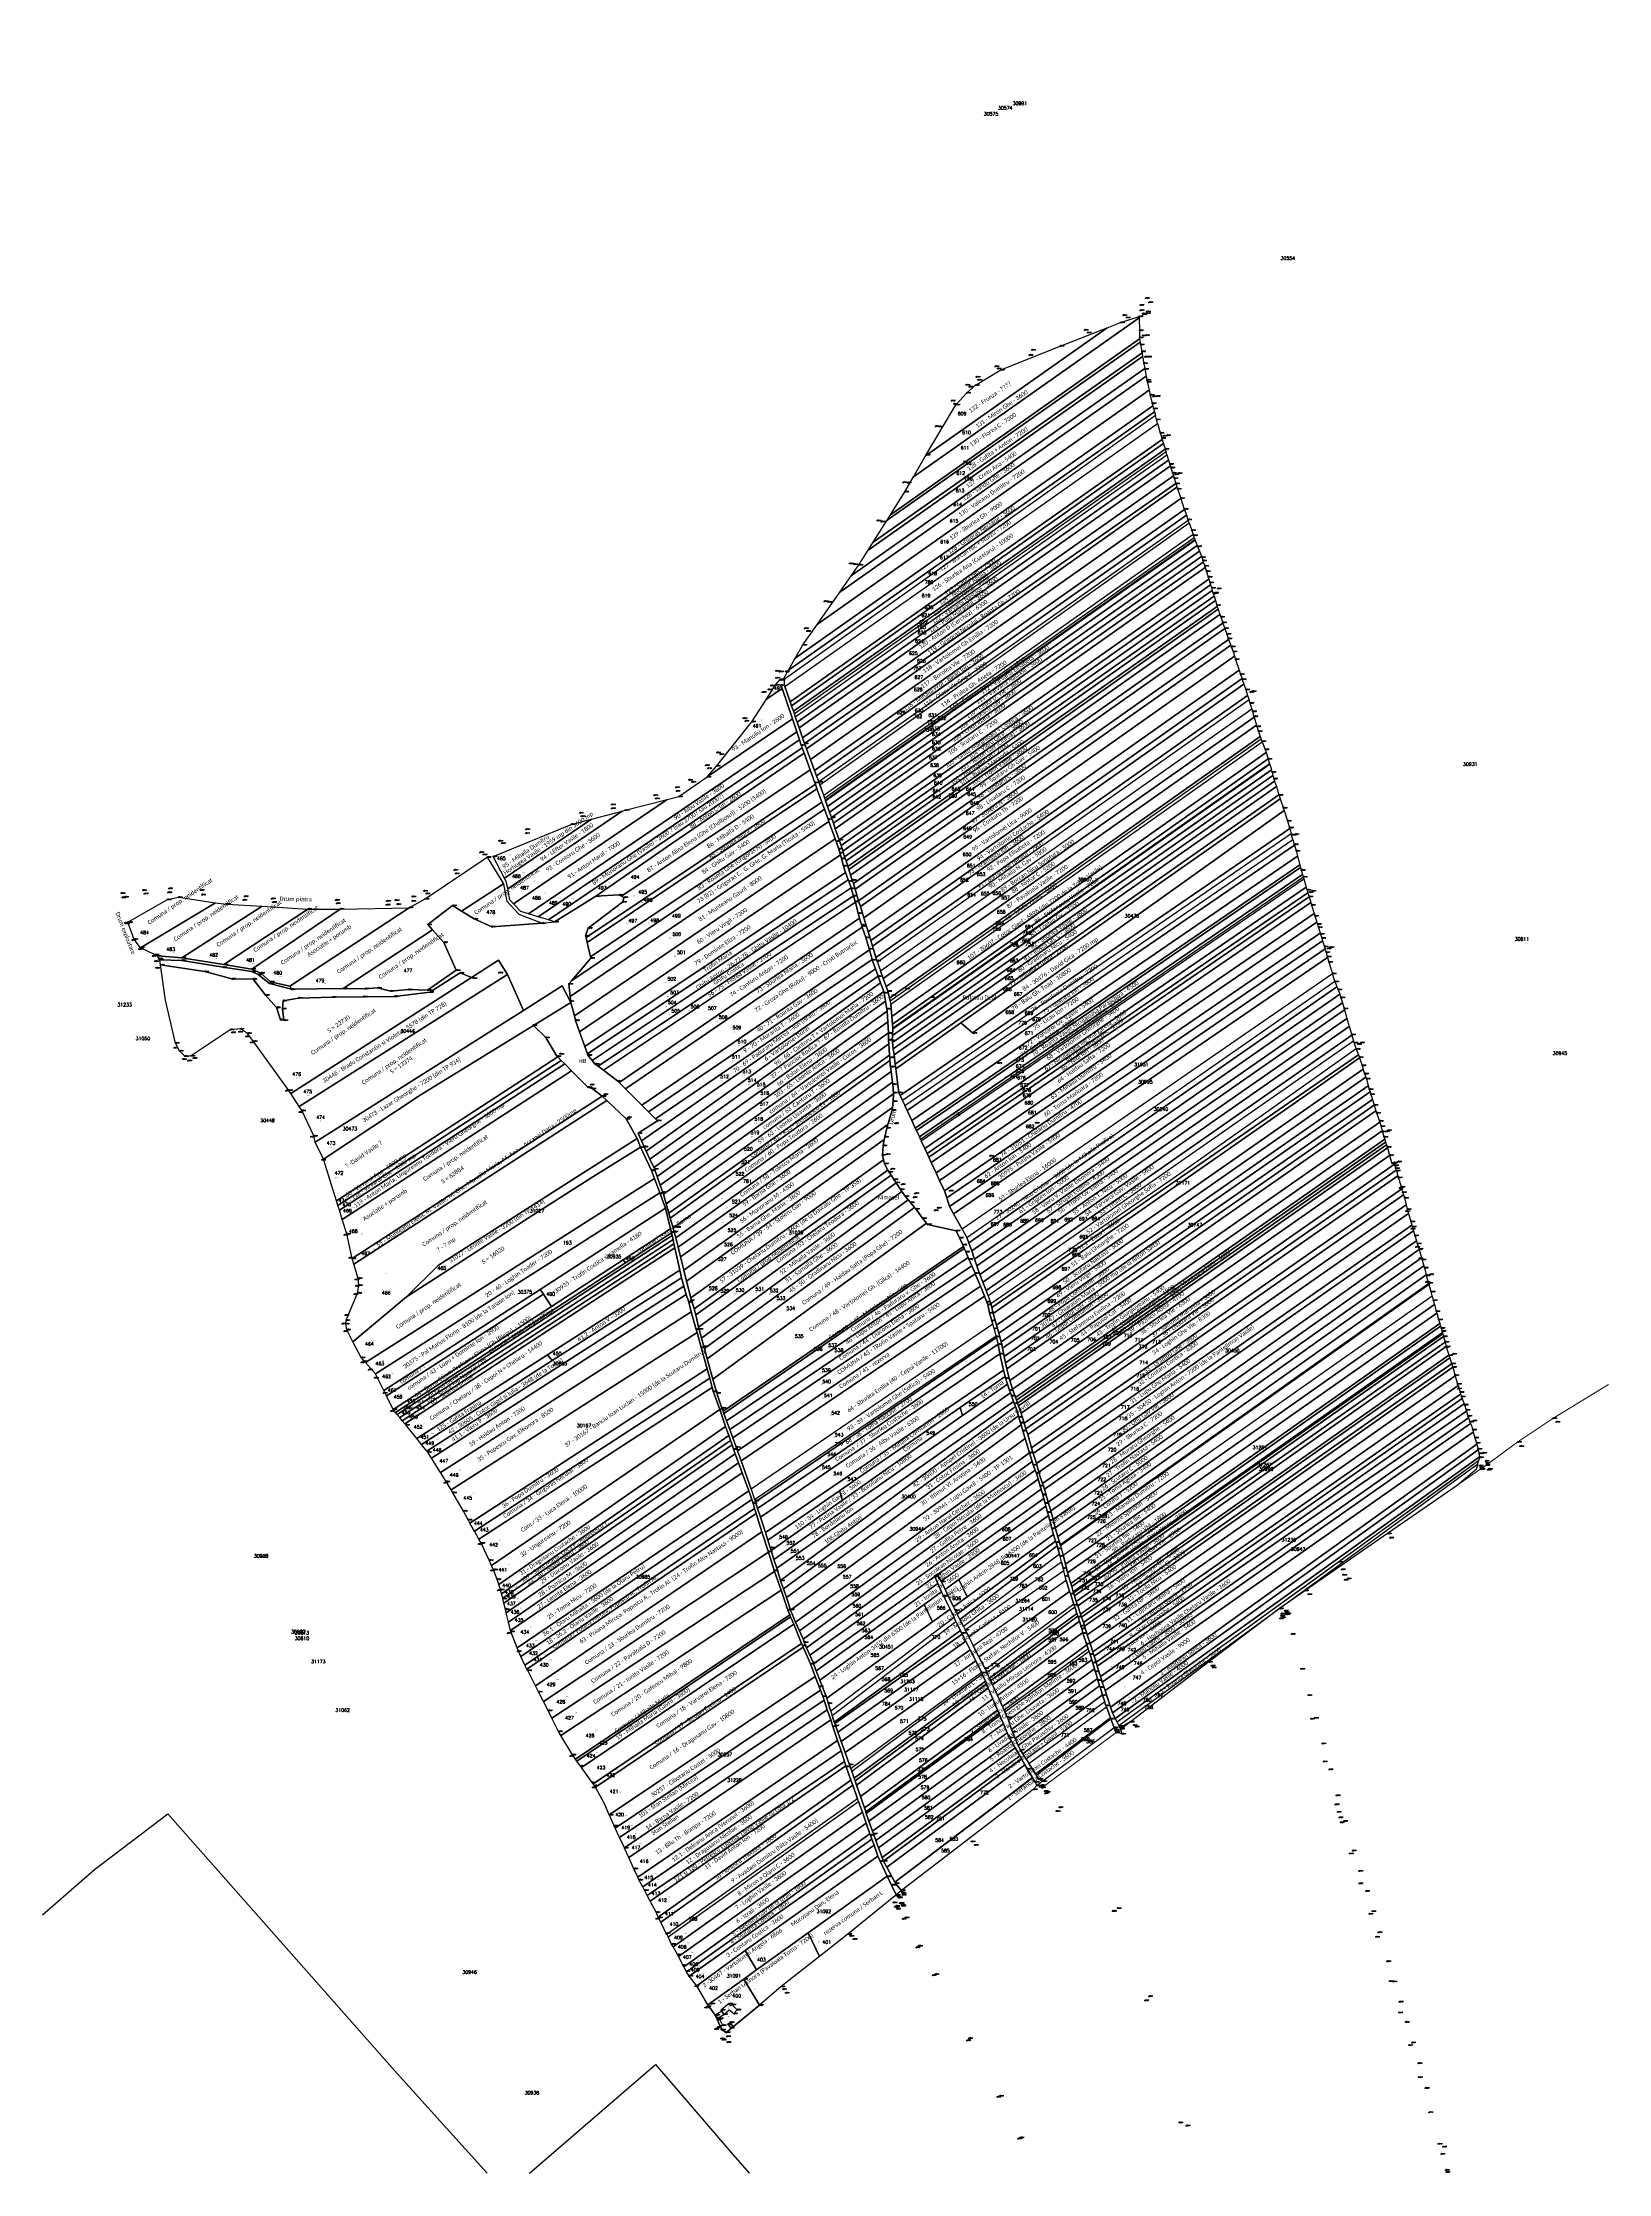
# Paper-space layout 'Layout1' of a CAD drawing. Extents: x -38 to 890, y -32 to 1230.
# The model-space entities are those that its viewports show. They can reach past a viewport. Long polylines and large blocks are cut down to what shows.
import ezdxf

# ---------------------------------------------------------------- set-up
doc = ezdxf.new("R2010")
doc.units = 0
doc.header["$LTSCALE"] = 0.5
doc.header["$MEASUREMENT"] = 0
doc.header["$PDMODE"] = 32
doc.header["$PDSIZE"] = 0.125
doc.layers.get('0').update_dxf_attribs({"color": 1, "linetype": 'CONTINUOUS'})
for name, color, linetype in [('0_pct_coduri', 20, 'CONTINUOUS'), ('0_pct_cote', 7, 'CONTINUOUS'), ('0_pct_denumiri', 7, 'CONTINUOUS'), ('0_pct_linii_marcaj', 7, 'CONTINUOUS'), ('0_pct_simboluri', 7, 'CONTINUOUS'), ('_CAT_FOL', 7, 'CONTINUOUS'), ('_CLADIRE', 30, 'CONTINUOUS'), ('_CLADIRE_DESTINATIE', 50, 'CONTINUOUS'), ('_CLADIRE_H', 174, 'CONTINUOUS'), ('_CLADIRE_ID', 30, 'CONTINUOUS'), ('_IMPREJMUIT', 150, 'CONTINUOUS'), ('_NR_PARCELA', 50, 'CONTINUOUS'), ('_PARCELA', 2, 'CONTINUOUS'), ('_PARCELA_NOU_feb2025', 50, 'CONTINUOUS'), ('_SUBPARCELA', 80, 'CONTINUOUS'), ('_TEXTE', 255, 'CONTINUOUS'), ('_TP', 1, 'CONTINUOUS'), ('LABEL-terenuri-active-2024', 210, 'CONTINUOUS')]:
    doc.layers.add(name, color=color, linetype=linetype)
doc.layers.add('_ID', color=176, linetype='CONTINUOUS', lineweight=30)
doc.layers.add('DRUMURI', color=7, linetype='CONTINUOUS', lineweight=15)
doc.layers.add('INTRAV_GEOMETRIES', color=103, linetype='CONTINUOUS', true_color=0x6cd67e)
doc.layers.get('0').off()
doc.layers.get('_PARCELA').off()
doc.styles.add('ROMANS', font='ROMANS.SHX')
doc.styles.get("Standard").update_dxf_attribs({"font": 'romans.shx'})
doc.styles.add('texte', font='calibri.ttf')

# ---------------------------------------------------------------- blocks, each defined once
blk = doc.blocks.new('Punct')
blk.add_point((0, 0))
at = {"flags": 1}
for tag, p in [('DENPCT', (1.4, 0)), ('COTA', (1.4, -2.5)), ('COD', (1.4, -5))]:
    blk.add_attdef(tag, p, '', height=1.5, dxfattribs=at)

msp = doc.modelspace()

# ---------------------------------------------------------------- linework, layer by layer
at = {"layer": '0_pct_linii_marcaj'}
for points in [[(614062, 648338.3), (614062.6, 648338.8), (614066.9, 648338.8)], [(614068.6, 648346.5), (614069.2, 648347.1), (614073.4, 648347.1)], [(614072.7, 648341.6), (614073.2, 648342.1), (614077.5, 648342.1)], [(613996.3, 648308.8), (613996.8, 648309.3), (614001.1, 648309.3)], [(614039, 648317.6), (614039.6, 648318.1), (614043.9, 648318.1)], [(614042, 648326.4), (614042.6, 648326.9), (614046.7, 648326.9)], [(614045.9, 648323.5), (614046.4, 648324), (614050.7, 648324)], [(614060.8, 648324.9), (614061.4, 648325.4), (614065.7, 648325.4)], [(614061.4, 648308.3), (614061.9, 648308.8), (614066.2, 648308.8)], [(614062.3, 648332.1), (614062.8, 648332.6), (614067.1, 648332.6)], [(614065.1, 648328.2), (614065.7, 648328.8), (614070, 648328.8)], [(614065.5, 648327.3), (614066, 648327.8), (614070.2, 648327.8)], [(614069.8, 648330.6), (614070.4, 648331.1), (614074.7, 648331.1)], [(614070, 648328.6), (614070.5, 648329.2), (614074.8, 648329.2)], [(613933.7, 648285.2), (613934.2, 648285.7), (613938.5, 648285.7)], [(613967.5, 648289.8), (613968.1, 648290.3), (613972.3, 648290.3)], [(613999.8, 648305.7), (614000.3, 648306.3), (614004.6, 648306.3)], [(614061.4, 648299.8), (614061.9, 648300.4), (614066.2, 648300.4)], [(614062.5, 648291.5), (614063, 648292.1), (614067.3, 648292.1)], [(614064.2, 648283.4), (614064.7, 648283.9), (614069, 648283.9)], [(614065, 648302.2), (614065.6, 648302.8), (614069.9, 648302.8)], [(614068.7, 648302.5), (614069.2, 648303), (614073.5, 648303)], [(613890.3, 648265.7), (613890.8, 648266.2), (613895.1, 648266.2)], [(613893.2, 648263), (613893.7, 648263.6), (613897.8, 648263.6)], [(613897, 648261.4), (613897.5, 648262), (613901.8, 648262)], [(613930.7, 648279.1), (613931.3, 648279.6), (613935.5, 648279.6)], [(614066.5, 648269.2), (614067, 648269.8), (614071.3, 648269.8)], [(614067.6, 648262.5), (614068.2, 648263.1), (614072.5, 648263.1)], [(614067.7, 648277), (614068.2, 648277.6), (614072.5, 648277.6)], [(614071.3, 648277), (614071.8, 648277.6), (614076.1, 648277.6)], [(613855.8, 648243.7), (613856.4, 648244.2), (613860.6, 648244.2)], [(613856.6, 648234.2), (613857.1, 648234.8), (613861.4, 648234.8)], [(613859.5, 648241.5), (613860, 648242), (613864.3, 648242)], [(613867, 648243.5), (613867.5, 648244), (613871.6, 648244)], [(613867.8, 648253.2), (613868.4, 648253.7), (613872.7, 648253.7)], [(613869.9, 648249.6), (613870.5, 648250.2), (613874.8, 648250.2)], [(614070.3, 648249.5), (614070.8, 648250), (614075.1, 648250)], [(614070.9, 648247.2), (614071.4, 648247.7), (614075.7, 648247.7)], [(613838.6, 648225), (613839.1, 648225.5), (613843.2, 648225.5)], [(613841.2, 648221.1), (613841.7, 648221.7), (613846, 648221.7)], [(613843.9, 648220.2), (613844.5, 648220.7), (613848.7, 648220.7)], [(614074.3, 648231.8), (614074.8, 648232.3), (614079.1, 648232.3)], [(614076.5, 648221.8), (614077.1, 648222.4), (614081.4, 648222.4)], [(614077.5, 648230.1), (614078, 648230.7), (614082.3, 648230.7)], [(614078.2, 648215.7), (614078.7, 648216.2), (614083, 648216.2)], [(614081.4, 648230.5), (614081.9, 648231), (614086.2, 648231)], [(613819.5, 648194.6), (613820, 648195.2), (613824.3, 648195.2)], [(613824, 648194.2), (613824.5, 648194.8), (613828.7, 648194.8)], [(614081.6, 648202.6), (614082.1, 648203.2), (614086.4, 648203.2)], [(614086, 648186.9), (614086.6, 648187.4), (614090.8, 648187.4)], [(614089.4, 648183.3), (614089.9, 648183.9), (614094.2, 648183.9)], [(614093.7, 648183.9), (614094.3, 648184.4), (614098.6, 648184.4)], [(613808.6, 648160.9), (613809.2, 648161.4), (613813.4, 648161.4)], [(614087.9, 648180.6), (614088.5, 648181.2), (614092.7, 648181.2)], [(614091.8, 648167.8), (614092.3, 648168.3), (614096.6, 648168.3)], [(614097.3, 648149.9), (614097.9, 648150.4), (614102.1, 648150.4)], [(614098.8, 648145.6), (614099.3, 648146.1), (614103.6, 648146.1)], [(614100.6, 648139.4), (614101.1, 648139.9), (614105.4, 648139.9)], [(614102.5, 648133.2), (614103, 648133.7), (614107.3, 648133.7)], [(614103.6, 648137.7), (614104.1, 648138.2), (614108.4, 648138.2)], [(614107.4, 648139.1), (614107.9, 648139.6), (614112.2, 648139.6)], [(613781.1, 648128.2), (613781.6, 648128.8), (613785.8, 648128.8)], [(613783.3, 648117.1), (613783.8, 648117.7), (613788.1, 648117.7)], [(613786.3, 648127.8), (613786.8, 648128.3), (613791.1, 648128.3)], [(614104.5, 648126.8), (614105, 648127.3), (614109.3, 648127.3)], [(614106.3, 648120.6), (614106.9, 648121.1), (614111.2, 648121.1)], [(614110.2, 648109.5), (614110.8, 648110), (614115.1, 648110)], [(613750.5, 648083), (613751, 648083.5), (613755.3, 648083.5)], [(613755.3, 648081.7), (613755.8, 648082.2), (613760.1, 648082.2)], [(614114.6, 648096.6), (614115.1, 648097.2), (614119.3, 648097.2)], [(614118.8, 648084.1), (614119.3, 648084.7), (614123.6, 648084.7)], [(614123.5, 648071.4), (614124, 648071.9), (614128.3, 648071.9)], [(614125.6, 648065.4), (614126.2, 648065.9), (614130.4, 648065.9)], [(613717.8, 648032.1), (613718.3, 648032.6), (613722.6, 648032.6)], [(613722.7, 648031.2), (613723.3, 648031.8), (613727.6, 648031.8)], [(613728.8, 648030.4), (613729.3, 648030.9), (613733.6, 648030.9)], [(614130.4, 648052.2), (614130.9, 648052.8), (614135.2, 648052.8)], [(614135.1, 648039.6), (614135.7, 648040.1), (614140, 648040.1)], [(614136.4, 648035.4), (614137, 648036), (614141.3, 648036)], [(614138.8, 648029.1), (614139.4, 648029.6), (614143.7, 648029.6)], [(614140.9, 648022.8), (614141.5, 648023.3), (614145.7, 648023.3)], [(614143, 648016.1), (614143.5, 648016.6), (614147.8, 648016.6)], [(614144.6, 648009.6), (614145.2, 648010.1), (614149.4, 648010.1)], [(613687.6, 647987.2), (613688.2, 647987.7), (613692.5, 647987.7)], [(613692.1, 647986.4), (613692.6, 647987), (613696.9, 647987)], [(614147, 648003.1), (614147.5, 648003.6), (614151.8, 648003.6)], [(614148.8, 647996.5), (614149.4, 647997), (614153.7, 647997)], [(614150.8, 647997.4), (614151.3, 647997.9), (614155.6, 647997.9)], [(614153.1, 647982.7), (614153.6, 647983.2), (614157.9, 647983.2)], [(614153.8, 648002.3), (614154.3, 648002.8), (614158.6, 648002.8)], [(613664.4, 647955.2), (613664.9, 647955.8), (613669.2, 647955.8)], [(614157.7, 647968.8), (614158.2, 647969.3), (614162.5, 647969.3)], [(614160, 647962), (614160.6, 647962.5), (614164.9, 647962.5)], [(614162.5, 647955.2), (614163, 647955.8), (614167.3, 647955.8)], [(613662.3, 647935.6), (613662.9, 647936.1), (613667.2, 647936.1)], [(613667, 647951.9), (613667.6, 647952.5), (613671.8, 647952.5)], [(614165.1, 647948.4), (614165.6, 647948.9), (614170, 647948.9)], [(614166.6, 647943.1), (614167.1, 647943.6), (614171.4, 647943.6)], [(614170.3, 647933.5), (614170.8, 647934), (614175.1, 647934)], [(613630.4, 647904.8), (613630.9, 647905.3), (613635, 647905.3)], [(613634.8, 647903.9), (613635.3, 647904.4), (613639.6, 647904.4)], [(613641.8, 647904.1), (613642.4, 647904.7), (613646.6, 647904.7)], [(614172.4, 647927.7), (614172.9, 647928.2), (614177.2, 647928.2)], [(614175.2, 647918.5), (614175.7, 647919), (614180, 647919)], [(613614.3, 647879.6), (613614.9, 647880.2), (613619.1, 647880.2)], [(613621.3, 647882.7), (613621.8, 647883.2), (613626.1, 647883.2)], [(613624.4, 647887.5), (613624.9, 647888), (613629.2, 647888)], [(613629.9, 647888.2), (613630.4, 647888.7), (613634.5, 647888.7)], [(613630.3, 647896.5), (613630.9, 647897.1), (613635.2, 647897.1)], [(613635.3, 647894.5), (613635.9, 647895), (613640.2, 647895)], [(613636.3, 647894), (613636.9, 647894.6), (613641.2, 647894.6)], [(613636.4, 647887.8), (613637, 647888.4), (613641.2, 647888.4)], [(614181.2, 647900.7), (614181.8, 647901.2), (614186, 647901.2)], [(614183.3, 647894.7), (614183.8, 647895.3), (614188.1, 647895.3)], [(614187.4, 647882.6), (614187.9, 647883.2), (614192.2, 647883.2)], [(614192.6, 647879.7), (614193.1, 647880.3), (614197.4, 647880.3)], [(614195.2, 647880.7), (614195.7, 647881.2), (614200, 647881.2)], [(614192.5, 647866.6), (614193, 647867.1), (614197.3, 647867.1)], [(614195.6, 647856.7), (614196.1, 647857.3), (614200.4, 647857.3)], [(613591.8, 647848.7), (613592.3, 647849.2), (613596.6, 647849.2)], [(613594, 647845.4), (613594.5, 647845.9), (613598.8, 647845.9)], [(613601.7, 647844.5), (613602.2, 647845), (613606.5, 647845)], [(614197, 647850.8), (614197.6, 647851.3), (614201.9, 647851.3)], [(614200.6, 647838.9), (614201.1, 647839.5), (614205.4, 647839.5)], [(614202.3, 647833.2), (614202.9, 647833.7), (614207.2, 647833.7)], [(613560.3, 647808), (613560.8, 647808.5), (613565.1, 647808.5)], [(613564.3, 647806.1), (613564.8, 647806.6), (613569.1, 647806.6)], [(613660.5, 647816.7), (613661.1, 647817.2), (613665.3, 647817.2)], [(613664.2, 647818.7), (613664.7, 647819.2), (613669, 647819.2)], [(614206.8, 647821.3), (614207.3, 647821.8), (614211.6, 647821.8)], [(614210.4, 647811.7), (614210.9, 647812.2), (614215.2, 647812.2)], [(613547.1, 647792.9), (613547.6, 647793.5), (613551.9, 647793.5)], [(613548.9, 647779.2), (613549.4, 647779.7), (613553.7, 647779.7)], [(613549.6, 647789.3), (613550.1, 647789.8), (613554.4, 647789.8)], [(613559.8, 647792.1), (613560.3, 647792.6), (613564.6, 647792.6)], [(614213.9, 647800.4), (614214.4, 647800.9), (614218.7, 647800.9)], [(614218.6, 647784.8), (614219.1, 647785.4), (614223.4, 647785.4)], [(613485.9, 647757.4), (613486.4, 647757.9), (613490.6, 647757.9)], [(613487.8, 647753.5), (613488.3, 647754), (613492.6, 647754)], [(613511.5, 647766.8), (613512.1, 647767.3), (613516.4, 647767.3)], [(613512.4, 647762.4), (613512.9, 647763), (613517, 647763)], [(613515.2, 647755.9), (613515.7, 647756.4), (613520, 647756.4)], [(613527.1, 647775.6), (613527.6, 647776.2), (613531.9, 647776.2)], [(613530.8, 647773.1), (613531.3, 647773.7), (613535.6, 647773.7)], [(613676.5, 647772.3), (613677.1, 647772.8), (613681.3, 647772.8)], [(613681.3, 647773.4), (613681.8, 647773.9), (613686.1, 647773.9)], [(614220.8, 647776.9), (614221.3, 647777.5), (614225.4, 647777.5)], [(614226.8, 647757.6), (614227.4, 647758.1), (614231.7, 647758.1)], [(613397.8, 647736.4), (613398.3, 647737), (613402.4, 647737)], [(613399.7, 647732.6), (613400.2, 647733.1), (613404.5, 647733.1)], [(613435.6, 647746.4), (613436.1, 647746.9), (613440.4, 647746.9)], [(613435.6, 647741.8), (613436.1, 647742.3), (613440.4, 647742.3)], [(613451.9, 647739.7), (613452.4, 647740.2), (613456.6, 647740.2)], [(613692.2, 647729), (613692.7, 647729.5), (613697, 647729.5)], [(613696.3, 647731.1), (613696.8, 647731.7), (613700.9, 647731.7)], [(614231.9, 647742.5), (614232.4, 647743), (614236.7, 647743)], [(614236.8, 647727), (614237.4, 647727.5), (614241.7, 647727.5)], [(613302, 647703.3), (613302.5, 647703.8), (613306.9, 647703.8)], [(613333.8, 647712.5), (613334.4, 647713), (613338.7, 647713)], [(613334.1, 647717), (613334.6, 647717.5), (613338.9, 647717.5)], [(613387.8, 647722.8), (613388.3, 647723.4), (613392.6, 647723.4)], [(613701.8, 647702.8), (613702.3, 647703.3), (613706.6, 647703.3)], [(613705.4, 647704.4), (613705.9, 647704.9), (613710.2, 647704.9)], [(614239.4, 647718.9), (614239.9, 647719.5), (614244.2, 647719.5)], [(614241.7, 647710.5), (614242.3, 647711.1), (614246.5, 647711.1)], [(614242.9, 647710.5), (614243.4, 647711), (614247.7, 647711)], [(614245.9, 647711.3), (614246.4, 647711.8), (614250.8, 647711.8)], [(613279.4, 647689.8), (613280, 647690.3), (613284.3, 647690.3)], [(613283.5, 647687.1), (613284, 647687.7), (613288.3, 647687.7)], [(613288.1, 647684.1), (613288.6, 647684.6), (613292.9, 647684.6)], [(613295.1, 647684.7), (613295.6, 647685.2), (613299.9, 647685.2)], [(613305.2, 647700.5), (613305.8, 647701), (613310.1, 647701)], [(613705, 647693.7), (613705.5, 647694.3), (613709.8, 647694.3)], [(613706.2, 647689.2), (613706.7, 647689.7), (613711, 647689.7)], [(613708.2, 647682.4), (613708.7, 647682.9), (613713, 647682.9)], [(614244.9, 647699.2), (614245.5, 647699.8), (614249.8, 647699.8)], [(614247, 647691.4), (614247.6, 647692), (614251.8, 647692)], [(613249, 647668.8), (613249.5, 647669.3), (613253.8, 647669.3)], [(613250.4, 647664.6), (613250.9, 647665.2), (613255.2, 647665.2)], [(613710.4, 647673.6), (613711, 647674.1), (613715.3, 647674.1)], [(613716.6, 647655.7), (613717.2, 647656.2), (613721.4, 647656.2)], [(613721, 647656.9), (613721.5, 647657.4), (613725.8, 647657.4)], [(614253.3, 647668.7), (614253.8, 647669.3), (614258.1, 647669.3)], [(614255.6, 647660.6), (614256.1, 647661.1), (614260.4, 647661.1)], [(612854.3, 647641.4), (612854.9, 647641.9), (612859.1, 647641.9)], [(612855.3, 647636.3), (612855.9, 647636.8), (612860.1, 647636.8)], [(612858.5, 647637), (612859, 647637.5), (612863.3, 647637.5)], [(612879.8, 647644.8), (612880.3, 647645.4), (612884.6, 647645.4)], [(612881.6, 647640.8), (612882.1, 647641.3), (612886.4, 647641.3)], [(612909, 647633.8), (612909.5, 647634.3), (612913.8, 647634.3)], [(612909.6, 647642.3), (612910.1, 647642.8), (612914.4, 647642.8)], [(612910.7, 647647), (612911.2, 647647.5), (612915.5, 647647.5)], [(612922.1, 647636.5), (612922.6, 647637), (612926.9, 647637)], [(612948.2, 647644.9), (612948.7, 647645.5), (612953, 647645.5)], [(612949.7, 647639.5), (612950.2, 647640.1), (612954.5, 647640.1)], [(612979.2, 647628.5), (612979.7, 647629), (612984, 647629)], [(612998.7, 647633.3), (612999.2, 647633.8), (613003.5, 647633.8)], [(613000.2, 647637.5), (613000.8, 647638.1), (613005.1, 647638.1)], [(613032.4, 647634.9), (613033, 647635.4), (613037.3, 647635.4)], [(613033.8, 647630.8), (613034.3, 647631.3), (613038.6, 647631.3)], [(613108.5, 647633.1), (613109.1, 647633.7), (613113.4, 647633.7)], [(613109.5, 647629.2), (613110, 647629.8), (613114.3, 647629.8)], [(613168.5, 647627.5), (613169, 647628.1), (613173.3, 647628.1)], [(613168.9, 647632.1), (613169.4, 647632.6), (613173.7, 647632.6)], [(613179.1, 647633.1), (613179.7, 647633.6), (613183.9, 647633.6)], [(613181.3, 647628.2), (613181.8, 647628.8), (613186.1, 647628.8)], [(613199.2, 647637.4), (613199.7, 647637.9), (613204, 647637.9)], [(613199.2, 647632.2), (613199.7, 647632.7), (613204, 647632.7)], [(613212.9, 647644), (613213.4, 647644.5), (613217.7, 647644.5)], [(613214.6, 647634.6), (613215.2, 647635.1), (613219.4, 647635.1)], [(613215.7, 647640.8), (613216.2, 647641.4), (613220.6, 647641.4)], [(613247.1, 647626.8), (613247.6, 647627.3), (613251.9, 647627.3)], [(613417.1, 647637.7), (613417.6, 647638.3), (613421.9, 647638.3)], [(613444.3, 647639.3), (613444.9, 647639.8), (613449.1, 647639.8)], [(613448.7, 647630.9), (613449.3, 647631.5), (613453.6, 647631.5)], [(613450.2, 647636.3), (613450.7, 647636.9), (613455, 647636.9)], [(613719.8, 647646.9), (613720.4, 647647.4), (613724.5, 647647.4)], [(613722.4, 647638.2), (613722.9, 647638.7), (613727.2, 647638.7)], [(613724.4, 647631.3), (613725, 647631.9), (613729.3, 647631.9)], [(614260.1, 647645.3), (614260.6, 647645.8), (614264.9, 647645.8)], [(614262.5, 647637.2), (614263, 647637.7), (614267.3, 647637.7)], [(614262.9, 647642.5), (614263.5, 647643.1), (614267.7, 647643.1)], [(614265.5, 647627.3), (614266, 647627.8), (614270.1, 647627.8)], [(614266.1, 647644.1), (614266.6, 647644.6), (614270.9, 647644.6)], [(612858.4, 647606.1), (612859, 647606.6), (612863.3, 647606.6)], [(612859.5, 647605.3), (612860.1, 647605.8), (612864.3, 647605.8)], [(612862.1, 647607.2), (612862.6, 647607.7), (612866.9, 647607.7)], [(612863, 647606.6), (612863.6, 647607.2), (612867.9, 647607.2)], [(613075.5, 647622.5), (613076, 647623.1), (613080.3, 647623.1)], [(613113.8, 647622.6), (613114.3, 647623.2), (613118.6, 647623.2)], [(613195.4, 647624.2), (613196, 647624.7), (613200.3, 647624.7)], [(613217.8, 647604.1), (613218.3, 647604.7), (613222.6, 647604.7)], [(613272.8, 647610.8), (613273.3, 647611.4), (613277.4, 647611.4)], [(613293.5, 647601.6), (613294, 647602.1), (613298.3, 647602.1)], [(613353.2, 647605.7), (613353.7, 647606.3), (613358.1, 647606.3)], [(613368, 647607.5), (613368.5, 647608.1), (613372.8, 647608.1)], [(613728, 647617.5), (613728.6, 647618), (613732.9, 647618)], [(613731.8, 647603.8), (613732.3, 647604.3), (613736.6, 647604.3)], [(613732.3, 647602.4), (613732.8, 647602.9), (613737.1, 647602.9)], [(614269.5, 647614.5), (614270, 647615), (614274.1, 647615)], [(614272.4, 647604.6), (614272.9, 647605.2), (614277.2, 647605.2)], [(614273.5, 647601), (614274, 647601.6), (614278.3, 647601.6)], [(612867.1, 647585.8), (612867.6, 647586.4), (612871.9, 647586.4)], [(612869.5, 647586.7), (612870, 647587.2), (612874.3, 647587.2)], [(612877, 647576.8), (612877.5, 647577.3), (612881.8, 647577.3)], [(613236.7, 647583), (613237.3, 647583.5), (613241.4, 647583.5)], [(613404.8, 647590.8), (613405.3, 647591.3), (613409.6, 647591.3)], [(613408, 647600), (613408.5, 647600.5), (613412.8, 647600.5)], [(613736.9, 647588.8), (613737.4, 647589.3), (613741.7, 647589.3)], [(613741.2, 647575.3), (613741.7, 647575.8), (613746, 647575.8)], [(614275.9, 647593.1), (614276.5, 647593.6), (614280.8, 647593.6)], [(614277.5, 647588.1), (614278.1, 647588.6), (614282.3, 647588.6)], [(614280.6, 647578), (614281.2, 647578.5), (614285.4, 647578.5)], [(614284.3, 647575.9), (614284.8, 647576.4), (614289.1, 647576.4)], [(614287.3, 647577.3), (614287.9, 647577.9), (614292.2, 647577.9)], [(612875.1, 647575), (612875.6, 647575.5), (612879.8, 647575.5)], [(612891.2, 647566.8), (612891.7, 647567.3), (612895.8, 647567.3)], [(612894.1, 647560.7), (612894.7, 647561.2), (612898.9, 647561.2)], [(612894.4, 647568.5), (612894.9, 647569), (612899.2, 647569)], [(612895.2, 647552.7), (612895.8, 647553.3), (612900.1, 647553.3)], [(612897.2, 647567), (612897.8, 647567.5), (612902.1, 647567.5)], [(612898.5, 647563.7), (612899.1, 647564.2), (612903.4, 647564.2)], [(612899.9, 647562.5), (612900.4, 647563), (612904.7, 647563)], [(612901, 647556.3), (612901.5, 647556.8), (612905.8, 647556.8)], [(612926.1, 647564.8), (612926.7, 647565.4), (612931, 647565.4)], [(612926.2, 647561.7), (612926.8, 647562.2), (612931.1, 647562.2)], [(612975, 647553.6), (612975.5, 647554.2), (612979.8, 647554.2)], [(612976.1, 647556.7), (612976.6, 647557.2), (612980.9, 647557.2)], [(613009, 647551.4), (613009.5, 647551.9), (613013.8, 647551.9)], [(613251.5, 647550.1), (613252, 647550.6), (613256.3, 647550.6)], [(613411.2, 647564.4), (613411.7, 647564.9), (613415.8, 647564.9)], [(613744.5, 647562.3), (613745, 647562.8), (613749.1, 647562.8)], [(613750.1, 647561.3), (613750.7, 647561.8), (613754.9, 647561.8)], [(614282.7, 647571.3), (614283.3, 647571.9), (614287.4, 647571.9)], [(614284, 647566.1), (614284.6, 647566.6), (614288.9, 647566.6)], [(614285.9, 647559.7), (614286.4, 647560.2), (614290.7, 647560.2)], [(612953.3, 647548.4), (612953.8, 647548.9), (612958.1, 647548.9)], [(612985.3, 647539.8), (612985.8, 647540.4), (612990.1, 647540.4)], [(613009.2, 647548.4), (613009.8, 647548.9), (613014.1, 647548.9)], [(613010.7, 647539.6), (613011.2, 647540.2), (613015.5, 647540.2)], [(613016.7, 647545.1), (613017.2, 647545.6), (613021.5, 647545.6)], [(613019.7, 647546.6), (613020.2, 647547.2), (613024.5, 647547.2)], [(613030.1, 647534.4), (613030.7, 647534.9), (613035, 647534.9)], [(613031.2, 647536.3), (613031.7, 647536.9), (613035.8, 647536.9)], [(613056.1, 647527.5), (613056.7, 647528), (613061, 647528)], [(613117.5, 647528.4), (613118, 647529), (613122.3, 647529)], [(613143.2, 647528.2), (613143.7, 647528.8), (613148, 647528.8)], [(613158.2, 647529.2), (613158.7, 647529.7), (613163, 647529.7)], [(613173.9, 647525.4), (613174.4, 647525.9), (613178.7, 647525.9)], [(613194.9, 647527.2), (613195.4, 647527.7), (613199.7, 647527.7)], [(613217.4, 647526.5), (613217.9, 647527.1), (613222.2, 647527.1)], [(613255.9, 647546.9), (613256.5, 647547.4), (613260.8, 647547.4)], [(613271.5, 647540.5), (613272, 647541), (613276.3, 647541)], [(613302.1, 647547.1), (613302.6, 647547.6), (613306.9, 647547.6)], [(613385, 647533.9), (613385.6, 647534.4), (613389.9, 647534.4)], [(613751.5, 647542.8), (613752, 647543.4), (613756.3, 647543.4)], [(613763.1, 647525.2), (613763.6, 647525.8), (613767.9, 647525.8)], [(613784.3, 647528.1), (613784.8, 647528.6), (613789.1, 647528.6)], [(614290.2, 647546), (614290.8, 647546.5), (614295, 647546.5)], [(614293.3, 647536.6), (614293.8, 647537.1), (614298.1, 647537.1)], [(614296.8, 647527), (614297.3, 647527.6), (614301.6, 647527.6)], [(613025.3, 647520.6), (613025.9, 647521.1), (613030.1, 647521.1)], [(613038.3, 647505.9), (613038.9, 647506.5), (613043.1, 647506.5)], [(613045.4, 647504.3), (613045.9, 647504.9), (613050.2, 647504.9)], [(613046.1, 647513.9), (613046.7, 647514.5), (613051, 647514.5)], [(613064.3, 647517.1), (613064.8, 647517.6), (613069.1, 647517.6)], [(613104.5, 647518.2), (613105, 647518.7), (613109.3, 647518.7)], [(613141.3, 647518.6), (613141.8, 647519.2), (613146.1, 647519.2)], [(613178.3, 647519), (613178.8, 647519.6), (613183.1, 647519.6)], [(613220, 647524.1), (613220.5, 647524.6), (613224.8, 647524.6)], [(613386.6, 647513.4), (613387.1, 647513.9), (613391.2, 647513.9)], [(613758.9, 647523.1), (613759.4, 647523.7), (613763.7, 647523.7)], [(613762.3, 647504.1), (613762.9, 647504.6), (613767.1, 647504.6)], [(613768.4, 647520.4), (613768.9, 647520.9), (613773, 647520.9)], [(613813.8, 647517.9), (613814.3, 647518.5), (613818.6, 647518.5)], [(614300.2, 647517.5), (614300.7, 647518), (614305.1, 647518)], [(614304, 647504.7), (614304.5, 647505.2), (614308.8, 647505.2)], [(612983.5, 647479.6), (612984, 647480.1), (612988.3, 647480.1)], [(612985.3, 647476.3), (612985.8, 647476.8), (612990.1, 647476.8)], [(612993.8, 647476.8), (612994.3, 647477.4), (612998.4, 647477.4)], [(612995.5, 647480.6), (612996, 647481.1), (613000.1, 647481.1)], [(613004.1, 647475.3), (613004.6, 647475.8), (613008.9, 647475.8)], [(613042.9, 647491.5), (613043.5, 647492), (613047.8, 647492)], [(613047.1, 647490.9), (613047.6, 647491.4), (613051.9, 647491.4)], [(613342.6, 647484.9), (613343.1, 647485.4), (613347.4, 647485.4)], [(613392.9, 647490.6), (613393.5, 647491.2), (613397.7, 647491.2)], [(613763.9, 647475.5), (613764.4, 647476), (613768.7, 647476)], [(613864.1, 647475.5), (613864.6, 647476), (613868.9, 647476)], [(612917, 647458.1), (612917.5, 647458.6), (612921.8, 647458.6)], [(612918.6, 647463.8), (612919.1, 647464.3), (612923.4, 647464.3)], [(612923.1, 647454.5), (612923.7, 647455), (612928, 647455)], [(613002.1, 647471.4), (613002.6, 647472), (613006.9, 647472)], [(613007.7, 647464.2), (613008.2, 647464.8), (613012.5, 647464.8)], [(613011.1, 647465.8), (613011.6, 647466.3), (613015.9, 647466.3)], [(613357.5, 647470.2), (613358, 647470.7), (613362.3, 647470.7)], [(613374.3, 647451), (613374.8, 647451.5), (613379.1, 647451.5)], [(613407.5, 647449.5), (613408, 647450), (613412.3, 647450)], [(613763.9, 647467.3), (613764.5, 647467.8), (613768.8, 647467.8)], [(613768.4, 647466.8), (613768.9, 647467.3), (613773.2, 647467.3)], [(614313, 647473.7), (614313.5, 647474.2), (614317.8, 647474.2)], [(614315.9, 647464.1), (614316.4, 647464.6), (614320.7, 647464.6)], [(614318.5, 647456.6), (614319, 647457.1), (614323.3, 647457.1)], [(614320.2, 647462.5), (614320.8, 647463), (614325.1, 647463)], [(614323.6, 647464.1), (614324.1, 647464.7), (614328.4, 647464.7)], [(612927.3, 647444.6), (612927.8, 647445.1), (612932.1, 647445.1)], [(612929.8, 647448.1), (612930.3, 647448.6), (612934.6, 647448.6)], [(612933.3, 647442.9), (612933.9, 647443.5), (612938.2, 647443.5)], [(612937.2, 647448.4), (612937.7, 647449), (612942, 647449)], [(612939.6, 647445.9), (612940.2, 647446.4), (612944.4, 647446.4)], [(613370.8, 647448.2), (613371.4, 647448.7), (613375.7, 647448.7)], [(613416.3, 647438.9), (613416.8, 647439.4), (613421.1, 647439.4)], [(613765.2, 647446.6), (613765.8, 647447.2), (613770, 647447.2)], [(613766.2, 647435.7), (613766.8, 647436.2), (613771, 647436.2)], [(613893.6, 647440), (613894.1, 647440.5), (613898.4, 647440.5)], [(614322.2, 647446.9), (614322.7, 647447.5), (614326.8, 647447.5)], [(614325.4, 647437.2), (614325.9, 647437.7), (614330.2, 647437.7)], [(614328.4, 647427.3), (614328.9, 647427.9), (614333.2, 647427.9)], [(613049.3, 647407.2), (613049.8, 647407.7), (613054.1, 647407.7)], [(613052.7, 647407.7), (613053.3, 647408.3), (613057.6, 647408.3)], [(613407.5, 647411.4), (613408, 647411.9), (613412.3, 647411.9)], [(613410.6, 647414.4), (613411.1, 647414.9), (613415.4, 647414.9)], [(613412.4, 647409.9), (613412.9, 647410.4), (613417.2, 647410.4)], [(613424.5, 647400.8), (613425, 647401.4), (613429.3, 647401.4)], [(613426.6, 647403), (613427.2, 647403.5), (613431.5, 647403.5)], [(613443, 647418.6), (613443.5, 647419.1), (613447.8, 647419.1)], [(613768.9, 647414.9), (613769.5, 647415.4), (613773.6, 647415.4)], [(613769.8, 647404.7), (613770.3, 647405.3), (613774.6, 647405.3)], [(613776.1, 647404.9), (613776.6, 647405.4), (613780.7, 647405.4)], [(614330.4, 647421.4), (614330.9, 647421.9), (614335.2, 647421.9)], [(614333.9, 647408.8), (614334.4, 647409.4), (614338.7, 647409.4)], [(614335.7, 647403), (614336.2, 647403.6), (614340.5, 647403.6)], [(613065.1, 647381.6), (613065.6, 647382.2), (613069.9, 647382.2)], [(613068.3, 647383.6), (613068.9, 647384.2), (613073.2, 647384.2)], [(613452.9, 647373.7), (613453.4, 647374.3), (613457.7, 647374.3)], [(613455, 647375.7), (613455.6, 647376.3), (613459.7, 647376.3)], [(613768.1, 647384.3), (613768.7, 647384.8), (613773, 647384.8)], [(613769.5, 647394.8), (613770.1, 647395.3), (613774.4, 647395.3)], [(614339.8, 647390.2), (614340.3, 647390.7), (614344.4, 647390.7)], [(614342.6, 647380.9), (614343.1, 647381.4), (614347.4, 647381.4)], [(613079.2, 647352.7), (613079.7, 647353.2), (613084, 647353.2)], [(613082.6, 647353.7), (613083.1, 647354.2), (613087.4, 647354.2)], [(613467, 647356.8), (613467.6, 647357.3), (613471.9, 647357.3)], [(613489.9, 647371.8), (613490.5, 647372.3), (613494.7, 647372.3)], [(613759.4, 647352.6), (613759.9, 647353.1), (613764.2, 647353.1)], [(613761.8, 647363.1), (613762.3, 647363.6), (613766.6, 647363.6)], [(613771.4, 647368.5), (613771.9, 647369.1), (613776.2, 647369.1)], [(613938.3, 647369), (613938.8, 647369.6), (613942.9, 647369.6)], [(614345.7, 647371.3), (614346.3, 647371.8), (614350.5, 647371.8)], [(614347.7, 647365), (614348.3, 647365.5), (614352.6, 647365.5)], [(614349.4, 647358.7), (614349.9, 647359.2), (614354.2, 647359.2)], [(614351.3, 647352.6), (614351.8, 647353.1), (614356.1, 647353.1)], [(614353.1, 647359), (614353.7, 647359.5), (614358, 647359.5)], [(614355.8, 647360.3), (614356.3, 647360.9), (614360.6, 647360.9)], [(613092.1, 647325.4), (613092.6, 647325.9), (613096.9, 647325.9)], [(613470.6, 647340.2), (613471.2, 647340.8), (613475.5, 647340.8)], [(613474.2, 647340.8), (613474.7, 647341.4), (613479, 647341.4)], [(613756.6, 647331.1), (613757.1, 647331.6), (613761.2, 647331.6)], [(613757.6, 647342.1), (613758.2, 647342.6), (613762.4, 647342.6)], [(613761.2, 647332), (613761.8, 647332.5), (613766.1, 647332.5)], [(613883.9, 647330), (613884.4, 647330.6), (613888.7, 647330.6)], [(614355.2, 647340.5), (614355.7, 647341), (614360, 647341)], [(614358, 647330.7), (614358.5, 647331.2), (614362.8, 647331.2)], [(614367.4, 647323.1), (614367.9, 647323.6), (614372.2, 647323.6)], [(613483.1, 647312.8), (613483.6, 647313.4), (613487.9, 647313.4)], [(613486.3, 647314.6), (613486.8, 647315.1), (613491.1, 647315.1)], [(613759.3, 647320.8), (613759.8, 647321.3), (613764.1, 647321.3)], [(613764.5, 647310.9), (613765, 647311.4), (613769.3, 647311.4)], [(613766.9, 647314.5), (613767.4, 647315), (613771.7, 647315)], [(613770.2, 647302.1), (613770.8, 647302.6), (613775.1, 647302.6)], [(613772.6, 647298.5), (613773.2, 647299), (613777.5, 647299)], [(614360.7, 647321.3), (614361.2, 647321.8), (614365.5, 647321.8)], [(614362.8, 647321.9), (614363.4, 647322.4), (614367.7, 647322.4)], [(614364.1, 647318.6), (614364.6, 647319.2), (614368.9, 647319.2)], [(614364.9, 647315.3), (614365.5, 647315.9), (614369.8, 647315.9)], [(614366, 647312.3), (614366.5, 647312.9), (614370.8, 647312.9)], [(614368.3, 647304.4), (614368.9, 647304.9), (614373.2, 647304.9)], [(613493.8, 647285.7), (613494.4, 647286.2), (613498.7, 647286.2)], [(613496.3, 647286.8), (613496.9, 647287.3), (613501.2, 647287.3)], [(613778, 647290.3), (613778.5, 647290.8), (613782.8, 647290.8)], [(613779.3, 647296.3), (613779.9, 647296.8), (613784, 647296.8)], [(613783.6, 647282.3), (613784.1, 647282.8), (613788.4, 647282.8)], [(613789.8, 647274.9), (613790.3, 647275.4), (613794.6, 647275.4)], [(613793.6, 647280.9), (613794.2, 647281.4), (613798.3, 647281.4)], [(613795.2, 647285.6), (613795.7, 647286.1), (613800, 647286.1)], [(613836.1, 647288.7), (613836.7, 647289.2), (613841, 647289.2)], [(614369.6, 647291.8), (614370.1, 647292.4), (614374.2, 647292.4)], [(614371.5, 647293.3), (614372, 647293.8), (614376.3, 647293.8)], [(614373.4, 647286.8), (614373.9, 647287.4), (614378.2, 647287.4)], [(614375.7, 647280.2), (614376.3, 647280.8), (614380.6, 647280.8)], [(613796.1, 647267.2), (613796.7, 647267.8), (613801, 647267.8)], [(613804.3, 647256), (613804.8, 647256.6), (613809.1, 647256.6)], [(613810.3, 647248.7), (613810.8, 647249.3), (613815.1, 647249.3)], [(613818.3, 647265.4), (613818.8, 647266), (613823.1, 647266)], [(613822, 647268.4), (613822.6, 647268.9), (613826.9, 647268.9)], [(614377.4, 647264.5), (614377.9, 647265), (614382.2, 647265)], [(614378.9, 647266.8), (614379.4, 647267.4), (614383.7, 647267.4)], [(614383.2, 647252.2), (614383.7, 647252.7), (614388, 647252.7)], [(613118.7, 647236.3), (613119.3, 647236.8), (613123.6, 647236.8)], [(613121.7, 647237.5), (613122.2, 647238), (613126.5, 647238)], [(613506.6, 647239.4), (613507.1, 647239.9), (613511.4, 647239.9)], [(613509.9, 647240.1), (613510.4, 647240.7), (613514.5, 647240.7)], [(613513, 647245.6), (613513.5, 647246.2), (613517.8, 647246.2)], [(613844.2, 647241.3), (613844.7, 647241.8), (613849, 647241.8)], [(613848.1, 647233), (613848.6, 647233.5), (613852.9, 647233.5)], [(613851.9, 647224.6), (613852.5, 647225.2), (613856.7, 647225.2)], [(614383.6, 647243.5), (614384.1, 647244.1), (614388.4, 647244.1)], [(614385.1, 647246), (614385.6, 647246.5), (614389.9, 647246.5)], [(614387.8, 647235.6), (614388.3, 647236.1), (614392.6, 647236.1)], [(614389.1, 647222), (614389.6, 647222.5), (614393.9, 647222.5)], [(614390.8, 647226), (614391.3, 647226.6), (614395.6, 647226.6)], [(613124.5, 647209.2), (613125.1, 647209.7), (613129.4, 647209.7)], [(613128, 647208.4), (613128.6, 647209), (613132.9, 647209)], [(613855.5, 647216.4), (613856.1, 647216.9), (613860.3, 647216.9)], [(613859.1, 647207.7), (613859.6, 647208.2), (613863.9, 647208.2)], [(614392.9, 647219.5), (614393.4, 647220.1), (614397.7, 647220.1)], [(614393, 647208.5), (614393.5, 647209.1), (614397.8, 647209.1)], [(614396.4, 647207), (614397, 647207.6), (614401.3, 647207.6)], [(614399.2, 647197.3), (614399.7, 647197.9), (614404, 647197.9)], [(613131.8, 647183.4), (613132.3, 647184), (613136.6, 647184)], [(613132.3, 647175.8), (613132.8, 647176.3), (613137.1, 647176.3)], [(613135.2, 647184.9), (613135.8, 647185.4), (613140.1, 647185.4)], [(613135.9, 647176.7), (613136.4, 647177.2), (613140.7, 647177.2)], [(613866.5, 647190.8), (613867, 647191.4), (613871.2, 647191.4)], [(614400.9, 647180.4), (614401.5, 647181), (614405.8, 647181)], [(614401.5, 647188.3), (614402, 647188.8), (614406.3, 647188.8)], [(614404.2, 647179.2), (614404.7, 647179.8), (614409, 647179.8)], [(614405.5, 647189.5), (614406, 647190), (614410.3, 647190)], [(613130.3, 647166.1), (613130.8, 647166.6), (613135.1, 647166.6)], [(613134.4, 647167.4), (613135, 647168), (613139.3, 647168)], [(613526.9, 647156.7), (613527.5, 647157.2), (613531.8, 647157.2)], [(613529.3, 647158.9), (613529.8, 647159.4), (613533.9, 647159.4)], [(613880.5, 647156.9), (613881, 647157.5), (613885.3, 647157.5)], [(613881.5, 647153.8), (613882.1, 647154.4), (613886.2, 647154.4)], [(614407.3, 647169), (614407.9, 647169.5), (614412.2, 647169.5)], [(614409.6, 647158.9), (614410.2, 647159.4), (614414.5, 647159.4)], [(614413.2, 647146), (614413.7, 647146.5), (614418, 647146.5)], [(613116.2, 647131.1), (613116.8, 647131.6), (613121, 647131.6)], [(613118.6, 647122.1), (613119.1, 647122.6), (613123.4, 647122.6)], [(613119.8, 647141.3), (613120.3, 647141.8), (613124.6, 647141.8)], [(613120.4, 647130.9), (613120.9, 647131.4), (613125, 647131.4)], [(613120.9, 647135.2), (613121.4, 647135.7), (613125.7, 647135.7)], [(613121.6, 647123.9), (613122.1, 647124.5), (613126.4, 647124.5)], [(613536, 647124.4), (613536.5, 647124.9), (613540.8, 647124.9)], [(613539.2, 647124.6), (613539.8, 647125.2), (613544.1, 647125.2)], [(613883.8, 647143.9), (613884.3, 647144.5), (613888.6, 647144.5)], [(613886.4, 647134.6), (613886.9, 647135.2), (613891.2, 647135.2)], [(613889, 647125.3), (613889.5, 647125.9), (613893.8, 647125.9)], [(614416, 647136), (614416.5, 647136.5), (614420.8, 647136.5)], [(614419.1, 647125.9), (614419.6, 647126.4), (614423.9, 647126.4)], [(614420.1, 647122.3), (614420.7, 647122.9), (614425, 647122.9)], [(613542, 647103), (613542.5, 647103.5), (613546.8, 647103.5)], [(613544.9, 647104.2), (613545.4, 647104.7), (613549.7, 647104.7)], [(613891.7, 647115.9), (613892.3, 647116.5), (613896.6, 647116.5)], [(613894, 647106.7), (613894.5, 647107.2), (613898.8, 647107.2)], [(614421.9, 647116.1), (614422.4, 647116.6), (614426.7, 647116.6)], [(614423.2, 647103.2), (614423.7, 647103.7), (614428, 647103.7)], [(614423.6, 647109.4), (614424.1, 647110), (614428.4, 647110)], [(614425.1, 647104.1), (614425.6, 647104.6), (614429.9, 647104.6)], [(613138.6, 647090.9), (613139.1, 647091.5), (613143.4, 647091.5)], [(613138.7, 647085.1), (613139.3, 647085.6), (613143.6, 647085.6)], [(613141.1, 647086.4), (613141.7, 647087), (613145.8, 647087)], [(613147.6, 647076.7), (613148.2, 647077.2), (613152.4, 647077.2)], [(613895.8, 647095.4), (613896.3, 647095.9), (613900.7, 647095.9)], [(614428.2, 647093.8), (614428.7, 647094.3), (614433, 647094.3)], [(614431.5, 647084), (614432, 647084.5), (614436.3, 647084.5)], [(614432.6, 647095.2), (614433.1, 647095.7), (614437.4, 647095.7)], [(614432.9, 647079.7), (614433.4, 647080.2), (614437.6, 647080.2)], [(613154.5, 647066.9), (613155.1, 647067.5), (613159.4, 647067.5)], [(613165.1, 647049), (613165.6, 647049.5), (613169.9, 647049.5)], [(613556.1, 647050.7), (613556.6, 647051.2), (613560.9, 647051.2)], [(613560.2, 647048.9), (613560.7, 647049.5), (613565, 647049.5)], [(613902.6, 647066.6), (613903.2, 647067.1), (613907.4, 647067.1)], [(613907.3, 647052.4), (613907.8, 647052.9), (613912.1, 647052.9)], [(613909.7, 647045.6), (613910.3, 647046.1), (613914.6, 647046.1)], [(614435.4, 647070.1), (614436, 647070.6), (614440.2, 647070.6)], [(614438.6, 647059.7), (614439.1, 647060.2), (614443.5, 647060.2)], [(614438.7, 647054.1), (614439.3, 647054.6), (614443.5, 647054.6)], [(614441.5, 647050), (614442.1, 647050.6), (614446.4, 647050.6)], [(614619.2, 647060.4), (614619.7, 647060.9), (614624, 647060.9)], [(614621.8, 647055.4), (614622.3, 647055.9), (614626.6, 647055.9)], [(613173.9, 647027.5), (613174.4, 647028), (613178.7, 647028)], [(613176.5, 647029.4), (613177, 647030), (613181.3, 647030)], [(613563.8, 647029.4), (613564.3, 647030), (613568.6, 647030)], [(613566.4, 647031.1), (613566.9, 647031.7), (613571.2, 647031.7)], [(613913, 647036.6), (613913.5, 647037.1), (613917.8, 647037.1)], [(613918.4, 647020.5), (613918.9, 647021), (613923.2, 647021)], [(614443, 647044.6), (614443.6, 647045.2), (614447.9, 647045.2)], [(614446.7, 647035.1), (614447.2, 647035.6), (614451.5, 647035.6)], [(614448.7, 647028.8), (614449.2, 647029.3), (614453.5, 647029.3)], [(614450.9, 647021.7), (614451.4, 647022.3), (614455.7, 647022.3)], [(613191.5, 647011.2), (613192, 647011.7), (613196.3, 647011.7)], [(613920.4, 647013.7), (613920.9, 647014.3), (613925.2, 647014.3)], [(613923.3, 647004.3), (613923.8, 647004.9), (613928.1, 647004.9)], [(614453.2, 647014.8), (614453.7, 647015.4), (614458, 647015.4)], [(614456.3, 647005.4), (614456.8, 647005.9), (614461.1, 647005.9)], [(614457, 647016), (614457.5, 647016.6), (614461.8, 647016.6)], [(614459.2, 646996), (614459.7, 646996.5), (614463.8, 646996.5)], [(614551.5, 647019), (614552.1, 647019.5), (614556.4, 647019.5)], [(614555.3, 647014.7), (614555.9, 647015.2), (614560.2, 647015.2)], [(613217.6, 646978.9), (613218.1, 646979.4), (613222.4, 646979.4)], [(613580.2, 646982.5), (613580.7, 646983), (613585, 646983)], [(613583.4, 646984.7), (613584, 646985.3), (613588.3, 646985.3)], [(613931.1, 646978.3), (613931.6, 646978.9), (613935.7, 646978.9)], [(614460.8, 646989.9), (614461.3, 646990.4), (614465.6, 646990.4)], [(614462.6, 646982.6), (614463.2, 646983.2), (614467.5, 646983.2)], [(614464, 646977.4), (614464.6, 646977.9), (614468.7, 646977.9)], [(614464.6, 646972.7), (614465.2, 646973.3), (614469.3, 646973.3)], [(614468.3, 646977.9), (614468.8, 646978.5), (614473.1, 646978.5)], [(614509.8, 646991), (614510.4, 646991.5), (614514.7, 646991.5)], [(614512.4, 646985.9), (614512.9, 646986.5), (614517.2, 646986.5)], [(613239.5, 646944.1), (613240.1, 646944.6), (613244.3, 646944.6)], [(613935.6, 646963.9), (613936.1, 646964.4), (613940.4, 646964.4)], [(613939.2, 646953.8), (613939.7, 646954.3), (613944, 646954.3)], [(614464.4, 646962.8), (614465, 646963.4), (614469.2, 646963.4)], [(614465.1, 646960.5), (614465.7, 646961), (614470, 646961)], [(614466.1, 646959), (614466.7, 646959.5), (614471, 646959.5)], [(614466.3, 646958.8), (614466.8, 646959.4), (614471.1, 646959.4)], [(614471.6, 646968.4), (614472.1, 646968.9), (614476.4, 646968.9)], [(614472.2, 646963.7), (614472.7, 646964.2), (614477, 646964.2)], [(614472.4, 646963.5), (614472.9, 646964.1), (614477.2, 646964.1)], [(614472.5, 646966.1), (614473.1, 646966.6), (614477.4, 646966.6)], [(614474.1, 646958), (614474.6, 646958.5), (614478.9, 646958.5)], [(614475.4, 646959), (614475.9, 646959.5), (614480.2, 646959.5)], [(613237, 646942.5), (613237.5, 646943), (613241.8, 646943)], [(613247.4, 646930.9), (613247.9, 646931.4), (613252.2, 646931.4)], [(613605.7, 646921.3), (613606.2, 646921.9), (613610.5, 646921.9)], [(613943.6, 646938.8), (613944.1, 646939.3), (613948.4, 646939.3)], [(613946.7, 646928.4), (613947.3, 646929), (613951.6, 646929)], [(613259.8, 646909.1), (613260.4, 646909.6), (613264.7, 646909.6)], [(613265.6, 646898.7), (613266.1, 646899.3), (613270.4, 646899.3)], [(613603.3, 646918.3), (613603.8, 646918.8), (613608, 646918.8)], [(613949.5, 646918.2), (613950.1, 646918.8), (613954.3, 646918.8)], [(613952.5, 646907.6), (613953, 646908.2), (613957.3, 646908.2)], [(613955.1, 646898.1), (613955.6, 646898.7), (613959.9, 646898.7)], [(613277.9, 646869.8), (613278.5, 646870.4), (613282.7, 646870.4)], [(613280.8, 646871), (613281.4, 646871.6), (613285.6, 646871.6)], [(613957.4, 646888.4), (613957.9, 646889), (613962.2, 646889)], [(613962.5, 646871.9), (613963, 646872.4), (613967.3, 646872.4)], [(614355.5, 646882.4), (614356.1, 646882.9), (614360.4, 646882.9)], [(614358.1, 646877.4), (614358.6, 646878), (614362.9, 646878)], [(613290.6, 646850.7), (613291.2, 646851.3), (613295.4, 646851.3)], [(613621.2, 646861.2), (613621.8, 646861.7), (613626.1, 646861.7)], [(613623.7, 646865.9), (613624.2, 646866.4), (613628.5, 646866.4)], [(613964.7, 646864.7), (613965.2, 646865.2), (613969.5, 646865.2)], [(613967.3, 646855.4), (613967.8, 646855.9), (613971.9, 646855.9)], [(614298, 646848.8), (614298.5, 646849.3), (614302.8, 646849.3)], [(613292.4, 646838.5), (613292.9, 646839), (613297.2, 646839)], [(613295.6, 646839.5), (613296.1, 646840.1), (613300.5, 646840.1)], [(613299.9, 646828.1), (613300.4, 646828.6), (613304.7, 646828.6)], [(613628.5, 646838.3), (613629.1, 646838.9), (613633.3, 646838.9)], [(613636, 646826.6), (613636.5, 646827.2), (613640.8, 646827.2)], [(613818.4, 646831.9), (613819, 646832.4), (613823.3, 646832.4)], [(613821.3, 646834), (613821.8, 646834.6), (613826.1, 646834.6)], [(613826.5, 646825.5), (613827.1, 646826), (613831.4, 646826)], [(613970.8, 646841.2), (613971.3, 646841.8), (613975.6, 646841.8)], [(613973.2, 646831.7), (613973.8, 646832.2), (613978.1, 646832.2)], [(614300.8, 646839.9), (614301.4, 646840.4), (614305.5, 646840.4)], [(614302.6, 646833.4), (614303.2, 646833.9), (614307.4, 646833.9)], [(614304.3, 646827.5), (614304.9, 646828), (614309, 646828)], [(614307.9, 646829.1), (614308.5, 646829.6), (614312.7, 646829.6)], [(613300.7, 646815.1), (613301.3, 646815.6), (613305.5, 646815.6)], [(613303.8, 646815.9), (613304.3, 646816.5), (613308.5, 646816.5)], [(613306.8, 646805.2), (613307.3, 646805.7), (613311.7, 646805.7)], [(613309.7, 646792.5), (613310.2, 646793), (613314.5, 646793)], [(613829.2, 646808.5), (613829.8, 646809), (613833.9, 646809)], [(613979.5, 646811), (613980, 646811.5), (613984.3, 646811.5)], [(613984, 646797.7), (613984.5, 646798.2), (613988.8, 646798.2)], [(614227.6, 646793.5), (614228.1, 646794), (614232.4, 646794)], [(614257.6, 646814.7), (614258.1, 646815.2), (614262.2, 646815.2)], [(614261.4, 646810.5), (614261.9, 646811), (614266.2, 646811)], [(613644.4, 646791.7), (613645, 646792.3), (613649.3, 646792.3)], [(613647.5, 646792.2), (613648.1, 646792.7), (613652.4, 646792.7)], [(613843, 646791.5), (613843.5, 646792), (613847.8, 646792)], [(613854.7, 646768.3), (613855.2, 646768.8), (613859.5, 646768.8)], [(613988.6, 646783.5), (613989.2, 646784.1), (613993.5, 646784.1)], [(613992.1, 646772.9), (613992.6, 646773.4), (613996.9, 646773.4)], [(613993.1, 646769.7), (613993.6, 646770.2), (613997.9, 646770.2)], [(614227.9, 646781.8), (614228.5, 646782.3), (614232.6, 646782.3)], [(614229.2, 646784.9), (614229.7, 646785.5), (614234, 646785.5)], [(614229.3, 646787.5), (614229.9, 646788), (614234.2, 646788)], [(614230.1, 646782.7), (614230.6, 646783.2), (614234.7, 646783.2)], [(614233.4, 646790.9), (614233.9, 646791.4), (614238.2, 646791.4)], [(614234.4, 646789.1), (614234.9, 646789.6), (614239.2, 646789.6)], [(614235.1, 646786.8), (614235.6, 646787.3), (614239.9, 646787.3)], [(614236.5, 646787.7), (614237.1, 646788.2), (614241.3, 646788.2)], [(613312.3, 646764.4), (613312.8, 646765), (613317.1, 646765)], [(613316.1, 646766.2), (613316.6, 646766.7), (613321, 646766.7)], [(613324.1, 646742.8), (613324.6, 646743.3), (613328.9, 646743.3)], [(613661.9, 646749.7), (613662.4, 646750.2), (613666.7, 646750.2)], [(613664.1, 646753.6), (613664.6, 646754.1), (613668.9, 646754.1)], [(613850.5, 646764.5), (613851.1, 646765), (613855.4, 646765)], [(613994.4, 646764.3), (613994.9, 646764.8), (613999.2, 646764.8)], [(613998.7, 646751.8), (613999.3, 646752.3), (614003.5, 646752.3)], [(614241.6, 646763.3), (614242.1, 646763.8), (614246.4, 646763.8)], [(613336.3, 646720.2), (613336.8, 646720.7), (613341.1, 646720.7)], [(613671.3, 646728), (613671.8, 646728.5), (613676.1, 646728.5)], [(613674.4, 646729.5), (613674.9, 646730.1), (613679, 646730.1)], [(613874.4, 646717.5), (613875, 646718), (613879.3, 646718)], [(613878, 646722.8), (613878.5, 646723.3), (613882.8, 646723.3)], [(614002.9, 646739.3), (614003.4, 646739.8), (614007.7, 646739.8)], [(614005.9, 646729.5), (614006.5, 646730.1), (614010.7, 646730.1)], [(614009.1, 646718.9), (614009.6, 646719.5), (614013.9, 646719.5)], [(614143.6, 646730.4), (614144.2, 646730.9), (614148.5, 646730.9)], [(614146.6, 646725.8), (614147.1, 646726.3), (614151.4, 646726.3)], [(614147.9, 646723.6), (614148.5, 646724.2), (614152.8, 646724.2)], [(614252.9, 646722), (614253.4, 646722.5), (614257.7, 646722.5)], [(613348.8, 646694.8), (613349.3, 646695.3), (613353.6, 646695.3)], [(613681.8, 646701.2), (613682.3, 646701.8), (613686.6, 646701.8)], [(614012.2, 646708.6), (614012.7, 646709.1), (614017, 646709.1)], [(614014.7, 646700.3), (614015.3, 646700.9), (614019.4, 646700.9)], [(613360.5, 646672.6), (613361, 646673.1), (613365.3, 646673.1)], [(613685.9, 646689.6), (613686.5, 646690.1), (613690.8, 646690.1)], [(613692.4, 646681.3), (613692.9, 646681.8), (613697.2, 646681.8)], [(614017.6, 646690.9), (614018.2, 646691.4), (614022.3, 646691.4)], [(614021.6, 646678.5), (614022.2, 646679.1), (614026.5, 646679.1)], [(614261.6, 646690.9), (614262.1, 646691.4), (614266.2, 646691.4)], [(613372.7, 646647.9), (613373.2, 646648.4), (613377.5, 646648.4)], [(613698.1, 646653.8), (613698.6, 646654.3), (613702.9, 646654.3)], [(613700.9, 646654.9), (613701.4, 646655.4), (613705.5, 646655.4)], [(613905.1, 646664.5), (613905.6, 646665.1), (613909.9, 646665.1)], [(613910.8, 646647.4), (613911.3, 646647.9), (613915.6, 646647.9)], [(614027.5, 646662.9), (614028, 646663.4), (614032.3, 646663.4)], [(614031.2, 646652.4), (614031.8, 646652.9), (614036.1, 646652.9)], [(614032.1, 646650), (614032.6, 646650.6), (614036.9, 646650.6)], [(614033, 646647.8), (614033.5, 646648.3), (614037.6, 646648.3)], [(614033.6, 646646.6), (614034.1, 646647.2), (614038.4, 646647.2)], [(614037.3, 646654.2), (614037.8, 646654.7), (614042.1, 646654.7)], [(614038.7, 646652.1), (614039.2, 646652.6), (614043.5, 646652.6)], [(614039.1, 646651), (614039.6, 646651.6), (614043.9, 646651.6)], [(614040.7, 646645.1), (614041.2, 646645.6), (614045.3, 646645.6)], [(614050.7, 646659.4), (614051.3, 646660), (614055.6, 646660)], [(614054.2, 646655.2), (614054.8, 646655.7), (614059, 646655.7)], [(614056.5, 646653.4), (614057.1, 646654), (614061.4, 646654)], [(614264.7, 646662.7), (614265.2, 646663.2), (614269.4, 646663.2)], [(614269.1, 646663.9), (614269.6, 646664.4), (614273.9, 646664.4)], [(613386.4, 646618.7), (613386.9, 646619.2), (613391.2, 646619.2)], [(613389.1, 646620.2), (613389.6, 646620.8), (613393.7, 646620.8)], [(613907, 646640.7), (613907.6, 646641.2), (613911.9, 646641.2)], [(613920.2, 646626), (613920.7, 646626.6), (613925, 646626.6)], [(614277.9, 646633.5), (614278.4, 646634), (614282.5, 646634)], [(613398.6, 646607), (613399.1, 646607.5), (613403.2, 646607.5)], [(613713.8, 646606.2), (613714.4, 646606.8), (613718.6, 646606.8)], [(613717.6, 646608.5), (613718.2, 646609), (613722.5, 646609)], [(613928.3, 646603.4), (613928.9, 646604), (613933, 646604)], [(613942.1, 646591.4), (613942.7, 646591.9), (613947, 646591.9)], [(614279.6, 646612.2), (614280.1, 646612.7), (614284.2, 646612.7)], [(614286.3, 646602.9), (614286.8, 646603.4), (614291.1, 646603.4)], [(613412.7, 646587.3), (613413.3, 646587.9), (613417.6, 646587.9)], [(613413, 646581.3), (613413.5, 646581.9), (613417.8, 646581.9)], [(613415.5, 646583.7), (613416, 646584.2), (613420.3, 646584.2)], [(613935.5, 646579.1), (613936.1, 646579.7), (613940.3, 646579.7)], [(613937.9, 646588), (613938.5, 646588.5), (613942.7, 646588.5)], [(613939.5, 646583.7), (613940.1, 646584.2), (613944.4, 646584.2)], [(613943.1, 646582.5), (613943.6, 646583.1), (613947.9, 646583.1)], [(613945.3, 646584), (613945.8, 646584.6), (613949.9, 646584.6)], [(613945.6, 646581.3), (613946.1, 646581.8), (613950.4, 646581.8)], [(613947, 646588.9), (613947.5, 646589.5), (613951.8, 646589.5)], [(613948.9, 646577.2), (613949.4, 646577.7), (613953.6, 646577.7)], [(613949.1, 646574.5), (613949.7, 646575.1), (613953.9, 646575.1)], [(613951.2, 646576.1), (613951.7, 646576.6), (613956, 646576.6)], [(614294.7, 646572.1), (614295.3, 646572.6), (614299.6, 646572.6)], [(613432.9, 646548.9), (613433.5, 646549.4), (613437.8, 646549.4)], [(613433.1, 646548.9), (613433.6, 646549.4), (613437.9, 646549.4)], [(613962.8, 646553.4), (613963.3, 646553.9), (613967.6, 646553.9)], [(613966.1, 646558), (613966.6, 646558.5), (613970.9, 646558.5)], [(614293.5, 646561.4), (614294, 646561.9), (614298.3, 646561.9)], [(614296.3, 646552.5), (614296.8, 646553), (614300.9, 646553)], [(614298.1, 646546), (614298.6, 646546.5), (614302.9, 646546.5)], [(614299.8, 646540.1), (614300.3, 646540.6), (614304.4, 646540.6)], [(614303.4, 646541.7), (614303.9, 646542.2), (614308.2, 646542.2)], [(613438.4, 646535.5), (613439, 646536.1), (613443.3, 646536.1)], [(613438.6, 646536), (613439.1, 646536.6), (613443.4, 646536.6)], [(613742.4, 646525.1), (613743, 646525.6), (613747.3, 646525.6)], [(613746, 646526.5), (613746.5, 646527.1), (613750.8, 646527.1)], [(613862.1, 646517.5), (613862.7, 646518), (613866.8, 646518)], [(613450.8, 646509.8), (613451.3, 646510.3), (613455.6, 646510.3)], [(613754.5, 646493.8), (613755.1, 646494.4), (613759.3, 646494.4)], [(613758, 646494.3), (613758.5, 646494.8), (613762.8, 646494.8)], [(613865.6, 646513.1), (613866.2, 646513.7), (613870.5, 646513.7)], [(614310.5, 646503.2), (614311, 646503.7), (614315.3, 646503.7)], [(614313.8, 646506.6), (614314.4, 646507.1), (614318.7, 646507.1)], [(613462.1, 646485.2), (613462.6, 646485.7), (613466.9, 646485.7)], [(613468, 646471.9), (613468.6, 646472.4), (613472.8, 646472.4)], [(613762.3, 646476.1), (613762.8, 646476.6), (613767.2, 646476.6)], [(613768.7, 646466), (613769.3, 646466.5), (613773.6, 646466.5)], [(613772.1, 646467.9), (613772.7, 646468.4), (613777, 646468.4)], [(614321.6, 646482.5), (614322.1, 646483), (614326.4, 646483)], [(614321.9, 646467.7), (614322.4, 646468.3), (614326.5, 646468.3)], [(613474.7, 646459.7), (613475.3, 646460.2), (613479.6, 646460.2)], [(613769.5, 646445.2), (613770, 646445.7), (613774.3, 646445.7)], [(613771.2, 646440.1), (613771.8, 646440.6), (613776, 646440.6)], [(613772.3, 646453.5), (613772.8, 646454), (613776.9, 646454)], [(613772.4, 646439.7), (613772.9, 646440.2), (613777.2, 646440.2)], [(613772.5, 646441), (613773, 646441.6), (613777.3, 646441.6)], [(613772.9, 646454.3), (613773.4, 646454.8), (613777.7, 646454.8)], [(613773.3, 646454.2), (613773.8, 646454.7), (613778.1, 646454.7)], [(613774.5, 646452), (613775, 646452.6), (613779.3, 646452.6)], [(613776.1, 646450.9), (613776.6, 646451.4), (613780.9, 646451.4)], [(613777.1, 646444.5), (613777.6, 646445), (613781.9, 646445)], [(613778, 646444.2), (613778.6, 646444.7), (613782.8, 646444.7)], [(613778.5, 646458.7), (613779.1, 646459.3), (613783.4, 646459.3)], [(613779.2, 646459.4), (613779.7, 646460), (613784, 646460)], [(613779.2, 646442), (613779.7, 646442.6), (613784, 646442.6)], [(613779.9, 646456.5), (613780.5, 646457), (613784.7, 646457)], [(613780.1, 646441.1), (613780.6, 646441.7), (613784.7, 646441.7)], [(613780.5, 646454.3), (613781, 646454.9), (613785.3, 646454.9)], [(614329.8, 646458.7), (614330.3, 646459.2), (614334.6, 646459.2)], [(613488.2, 646425.7), (613488.8, 646426.2), (613492.9, 646426.2)], [(613488.4, 646433.6), (613488.9, 646434.1), (613493.2, 646434.1)], [(613491.3, 646427.1), (613491.8, 646427.7), (613496.1, 646427.7)], [(613773.7, 646437.6), (613774.2, 646438.2), (613778.5, 646438.2)], [(613780.4, 646425.7), (613780.9, 646426.2), (613785.2, 646426.2)], [(613783.8, 646427.4), (613784.3, 646427.9), (613788.6, 646427.9)], [(614029.5, 646435), (614030, 646435.5), (614034.3, 646435.5)], [(614035.2, 646438.4), (614035.7, 646438.9), (614040, 646438.9)], [(614333.6, 646431.6), (614334.1, 646432.1), (614338.4, 646432.1)], [(614337.2, 646434.8), (614337.7, 646435.3), (614342, 646435.3)], [(613500.4, 646408.6), (613500.9, 646409.1), (613505.2, 646409.1)], [(613506.8, 646395.8), (613507.4, 646396.4), (613511.6, 646396.4)], [(613715.8, 646407.7), (613716.3, 646408.3), (613720.5, 646408.3)], [(613718.2, 646405.6), (613718.7, 646406.1), (613723, 646406.1)], [(613722.2, 646401.8), (613722.7, 646402.3), (613727, 646402.3)], [(613796.6, 646391.9), (613797.1, 646392.4), (613801.4, 646392.4)], [(613799.5, 646393.7), (613800, 646394.3), (613804.3, 646394.3)], [(613799.7, 646393.8), (613800.2, 646394.3), (613804.5, 646394.3)], [(614341.8, 646404.5), (614342.3, 646405), (614346.4, 646405)], [(614344.6, 646409.8), (614345.1, 646410.3), (614349.4, 646410.3)], [(613513.9, 646383.4), (613514.4, 646383.9), (613518.7, 646383.9)], [(613520.1, 646370.9), (613520.6, 646371.4), (613524.9, 646371.4)], [(613524, 646363.8), (613524.5, 646364.4), (613528.8, 646364.4)], [(614354.7, 646375.4), (614355.2, 646375.9), (614359.6, 646375.9)], [(613527.3, 646358.1), (613527.8, 646358.6), (613532.1, 646358.6)], [(613534.6, 646346.1), (613535.1, 646346.6), (613539.4, 646346.6)], [(613592.1, 646354.4), (613592.7, 646354.9), (613597, 646354.9)], [(613636.6, 646345.6), (613637.1, 646346.1), (613641.4, 646346.1)], [(613638.7, 646342.4), (613639.2, 646342.9), (613643.3, 646342.9)], [(613641.9, 646338), (613642.4, 646338.6), (613646.5, 646338.6)], [(613816, 646358.9), (613816.5, 646359.5), (613820.8, 646359.5)], [(613818.9, 646360), (613819.4, 646360.5), (613823.7, 646360.5)], [(614357.7, 646351.8), (614358.2, 646352.3), (614362.5, 646352.3)], [(614362, 646351.5), (614362.5, 646352), (614366.7, 646352)], [(613546.4, 646320.6), (613546.9, 646321.2), (613551.2, 646321.2)], [(613548.9, 646322), (613549.4, 646322.6), (613553.7, 646322.6)], [(613553.3, 646325.3), (613553.9, 646325.8), (613558.2, 646325.8)], [(613565.7, 646317.7), (613566.2, 646318.3), (613570.4, 646318.3)], [(613574.4, 646325.2), (613574.9, 646325.7), (613579.2, 646325.7)], [(613578.2, 646324.2), (613578.8, 646324.7), (613583.1, 646324.7)], [(613580.4, 646313.5), (613580.9, 646314.1), (613585.1, 646314.1)], [(613584.5, 646318.1), (613585, 646318.6), (613589.3, 646318.6)], [(613610.8, 646323.6), (613611.4, 646324.1), (613615.5, 646324.1)], [(614067.8, 646329.1), (614068.3, 646329.6), (614072.6, 646329.6)], [(614072.4, 646333.9), (614072.9, 646334.5), (614077.2, 646334.5)], [(614368.8, 646314.7), (614369.4, 646315.2), (614373.7, 646315.2)], [(614369.4, 646327.4), (614370, 646328), (614374.3, 646328)], [(613558.1, 646295.2), (613558.7, 646295.8), (613562.9, 646295.8)], [(613558.3, 646311.6), (613558.8, 646312.1), (613563.2, 646312.1)], [(613558.8, 646311.9), (613559.3, 646312.5), (613563.6, 646312.5)], [(613559.1, 646312), (613559.7, 646312.5), (613564, 646312.5)], [(613560.6, 646306.4), (613561.2, 646307), (613565.4, 646307)], [(613561.1, 646308), (613561.7, 646308.5), (613566, 646308.5)], [(613561.3, 646297.5), (613561.8, 646298), (613566.1, 646298)], [(613563.2, 646307.7), (613563.7, 646308.3), (613568, 646308.3)], [(613565.6, 646294.7), (613566.2, 646295.2), (613570.3, 646295.2)], [(613566.2, 646294.2), (613566.7, 646294.8), (613571, 646294.8)], [(613567, 646299.7), (613567.5, 646300.2), (613571.8, 646300.2)], [(613568.6, 646312.6), (613569.1, 646313.1), (613573.4, 646313.1)], [(613571.5, 646291.3), (613572, 646291.9), (613576.3, 646291.9)], [(613573.6, 646300.9), (613574.1, 646301.5), (613578.4, 646301.5)], [(613576.3, 646303.3), (613576.8, 646303.8), (613581.1, 646303.8)], [(613576.5, 646296.6), (613577, 646297.1), (613581.3, 646297.1)], [(614376.7, 646303.4), (614377.3, 646304), (614381.4, 646304)], [(613565.3, 646284), (613565.8, 646284.5), (613570.1, 646284.5)], [(613567, 646282.5), (613567.6, 646283), (613571.9, 646283)], [(613572, 646286.5), (613572.6, 646287), (613576.9, 646287)], [(613572.6, 646279.7), (613573.1, 646280.2), (613577.4, 646280.2)], [(613856.6, 646281.7), (613857.1, 646282.2), (613861.4, 646282.2)], [(613859.1, 646284.1), (613859.6, 646284.7), (613863.7, 646284.7)], [(614380.6, 646276), (614381.2, 646276.5), (614385.5, 646276.5)], [(614384.3, 646279.1), (614384.8, 646279.6), (614388.9, 646279.6)], [(614391.9, 646254.7), (614392.4, 646255.2), (614396.7, 646255.2)], [(614392.3, 646238), (614392.8, 646238.6), (614397.1, 646238.6)], [(613892.6, 646214.8), (613893.2, 646215.3), (613897.4, 646215.3)], [(613895.7, 646215.9), (613896.2, 646216.4), (613900.5, 646216.4)], [(614400.3, 646225.2), (614400.8, 646225.8), (614405.1, 646225.8)], [(614404.7, 646196.5), (614405.2, 646197.1), (614409.5, 646197.1)], [(613917.3, 646165.3), (613917.8, 646165.8), (613922.1, 646165.8)], [(613919.9, 646166.5), (613920.4, 646167.1), (613924.7, 646167.1)], [(614108.5, 646184.4), (614109, 646184.9), (614113.3, 646184.9)], [(614116.8, 646180.7), (614117.4, 646181.2), (614121.7, 646181.2)], [(614415.6, 646159.1), (614416.2, 646159.7), (614420.5, 646159.7)], [(614419, 646147.1), (614419.6, 646147.6), (614423.8, 646147.6)], [(614421, 646155.7), (614421.6, 646156.2), (614425.9, 646156.2)], [(613937.1, 646118.4), (613937.6, 646119), (613941.9, 646119)], [(613939.8, 646120.4), (613940.3, 646121), (613944.6, 646121)], [(614125.2, 646121.3), (614125.7, 646121.9), (614130, 646121.9)], [(614133.1, 646122.8), (614133.6, 646123.3), (614137.9, 646123.3)], [(614424.4, 646128.1), (614424.9, 646128.6), (614429, 646128.6)], [(614425, 646125.7), (614425.6, 646126.3), (614429.8, 646126.3)], [(614430.8, 646120.6), (614431.3, 646121.2), (614435.6, 646121.2)]]:
    msp.add_lwpolyline(points, dxfattribs=at)
at = {"layer": '_CLADIRE'}
for points in [[(613566.3, 646316.4), (613559, 646311.9), (613561.1, 646307.9), (613568.5, 646312.5)], [(613576.4, 646322.6), (613574.3, 646325.1), (613565.6, 646317.7), (613566.3, 646316.4), (613568.5, 646312.5), (613575.1, 646318.1), (613580.3, 646313.5), (613584.4, 646318), (613578.2, 646324.1)], [(613564.3, 646298.5), (613560.5, 646306.4), (613563.1, 646307.7), (613566.9, 646299.7)], [(613576.4, 646302.9), (613573.5, 646300.9), (613576.4, 646296.5), (613579.4, 646298.5)]]:
    msp.add_lwpolyline(points, close=True, dxfattribs=at)
at = {"layer": '_PARCELA_NOU_feb2025'}
for points in [[(614061.3, 648299.7), (614061.5, 648298.1), (613766, 648089.7), (613783.2, 648117), (613793.3, 648134.6), (614060.8, 648323.2), (614061.3, 648308.2)], [(614060.8, 648324.8), (614060.8, 648323.2), (613793.3, 648134.6), (613807.8, 648159.5), (614023.1, 648311.4), (614038.9, 648317.5)], [(613967.5, 648289.7), (614023.1, 648311.4), (613807.8, 648159.5), (613808.5, 648160.8), (613843.8, 648220.1), (613856.5, 648234.2), (613866.9, 648243.4), (613896.9, 648261.4)], [(613762.1, 648083.5), (614062, 648294.5), (614062.4, 648291.4), (614064.1, 648283.3), (614064.4, 648281.6), (613745.7, 648057.4)], [(613762.1, 648083.5), (613766, 648089.7), (614061.5, 648298.1), (614062, 648294.5)], [(614067.6, 648262.5), (614069.3, 648254.2), (613706.1, 647998), (613720.1, 648018), (614067.5, 648263)], [(614066.4, 648269.2), (614067.5, 648263), (613720.1, 648018), (613728.7, 648030.3), (613739.8, 648048), (614065.1, 648277.4)], [(614064.4, 648281.6), (614065.1, 648277.4), (613739.8, 648048), (613745.7, 648057.4), (614064.4, 648281.6), (614064.4, 648281.6)], [(614076.5, 648221.8), (614077.3, 648218.8), (613653.3, 647919.8), (613662.3, 647935.5), (613679.7, 647960.3), (614072.9, 648237.6), (614074.2, 648231.7)], [(614072.9, 648237.6), (613679.7, 647960.3), (613706.1, 647998), (614069.3, 648254.2), (614070.2, 648249.6)], [(614080.2, 648207.5), (614080.2, 648207.5), (613640, 647894.6), (613640, 647894.6), (613640, 647896.5), (613645.2, 647905.7), (614079.1, 648211.7)], [(613640, 647894.6), (613640.1, 647889), (613641, 647886.4), (614082.8, 648197.9), (614081.5, 648202.6), (614080.2, 648207.5)], [(614078.1, 648215.6), (614079.1, 648211.7), (613645.2, 647905.7), (613653.3, 647919.8), (614077.3, 648218.8)], [(614087.8, 648180.5), (614088.3, 648179.1), (613647.3, 647868.1), (613641, 647886.4), (614082.8, 648197.9), (614085.9, 648186.8)], [(614089.7, 648174.4), (613648.8, 647863.5), (613647.3, 647868.1), (614088.3, 648179.1)], [(614091.7, 648167.7), (613651.1, 647856.9), (613648.8, 647863.5), (614089.7, 648174.4)], [(614091.7, 648167.7), (614092.8, 648164.3), (613652.2, 647853.7), (613651.1, 647856.9), (614091.7, 648167.7)], [(613652.2, 647853.7), (613653.3, 647850.4), (614093.8, 648161), (614092.8, 648164.3)], [(614095.9, 648154.3), (613655.5, 647843.8), (613653.3, 647850.4), (614093.8, 648161)], [(614097.2, 648149.8), (614098, 648147.6), (613657.8, 647837.2), (613655.5, 647843.8), (614095.9, 648154.3)], [(614100.5, 648139.3), (614101.5, 648135.8), (613661.7, 647825.6), (613657.8, 647837.2), (614098, 648147.6), (614098.7, 648145.5)], [(613664.1, 647818.6), (613661.7, 647825.6), (614101.5, 648135.8), (614102.4, 648133.1), (614104.4, 648126.8), (614104.4, 648126.8), (613664.1, 647818.6)], [(613666.4, 647812.5), (613664.1, 647818.6), (614104.4, 648126.8), (614105.7, 648122.4)], [(614110.2, 648109.4), (614110.2, 648109.2), (613671.3, 647799.6), (613666.4, 647812.5), (614105.7, 648122.4), (614106.3, 648120.5)], [(614114.5, 648096.5), (614114.7, 648095.9), (613676.2, 647786.6), (613671.3, 647799.6), (614110.2, 648109.2)], [(614116.9, 648089.3), (613678.6, 647780.2), (613676.2, 647786.6), (614114.7, 648095.9)], [(613681.2, 647773.3), (613678.6, 647780.2), (614116.9, 648089.3), (614118.7, 648084.1), (614119.1, 648083), (613681.2, 647773.3)], [(613681.2, 647773.3), (613682.5, 647769.7), (614120.2, 648080.1), (614119.1, 648083)], [(614123.4, 648071.3), (614125, 648066.5), (614125, 648066.5), (613687, 647757), (613682.5, 647769.7), (614120.2, 648080.1)], [(613687, 647757), (613688.1, 647754), (614126.3, 648063), (614125.4, 648065.3), (614125, 648066.5)], [(614127.2, 648060.4), (613689, 647751.4), (613688.1, 647754), (614126.3, 648063)], [(613689, 647751.4), (613689.2, 647750.7), (614127.5, 648059.7), (614127.2, 648060.4)], [(614129.9, 648053.2), (613691.6, 647744.1), (613689.2, 647750.7), (614127.5, 648059.7)], [(614132.3, 648046.7), (613693.9, 647737.5), (613691.6, 647744.1), (614129.9, 648053.2)], [(613696.2, 647731.1), (613693.9, 647737.5), (614132.3, 648046.7), (614134.8, 648040.2), (613696.2, 647730.9)], [(614136.4, 648035.4), (614137, 648033.6), (613698.5, 647724.3), (613696.2, 647730.9), (614134.8, 648040.2), (614135.1, 648039.5)], [(614138.8, 648029), (614139.4, 648027.1), (613700.7, 647717.7), (613698.5, 647724.3), (614137, 648033.6)], [(614142.9, 648016), (614143.5, 648013.6), (613705.3, 647704.5), (613700.7, 647717.7), (614139.4, 648027.1), (614140.8, 648022.7)], [(613705.3, 647704.3), (613705.3, 647704.5), (614143.5, 648013.6), (614144.6, 648009.5), (614145.5, 648006.8), (613707.5, 647697.8)], [(614146.9, 648003), (614147.7, 648000.1), (613709.6, 647691.1), (613707.5, 647697.8), (614145.5, 648006.8)], [(614148.8, 647996.4), (614149.7, 647993.3), (613711.8, 647684.5), (613709.6, 647691.1), (614147.7, 648000.1)], [(614151.3, 647988.2), (613713.5, 647679.5), (613711.8, 647684.5), (614149.7, 647993.3)], [(614153, 647982.6), (614153.5, 647981.2), (613715.6, 647673.1), (613713.5, 647679.5), (614151.3, 647988.2)], [(614153.5, 647981.2), (614154.5, 647978.1), (613716.7, 647669.4), (613715.6, 647673.1)], [(614156.7, 647971.5), (613718.9, 647662.8), (613716.7, 647669.4), (614154.5, 647978.1)], [(613720.9, 647656.8), (613718.9, 647662.8), (614156.7, 647971.5), (614157.6, 647968.7), (614160, 647961.9), (614160.1, 647961.5), (613722.2, 647652.7)], [(614162.4, 647955.1), (614162.4, 647955), (613724.2, 647645.9), (613722.2, 647652.7), (614160.1, 647961.5)], [(614166.5, 647943), (614167, 647941.8), (613728.4, 647632.4), (613724.2, 647645.9), (614162.4, 647955), (614165, 647948.3)], [(614169.5, 647935.3), (613730.5, 647625.7), (613728.4, 647632.4), (614167, 647941.8)], [(614172.3, 647927.6), (614174, 647922.1), (613734.6, 647612.2), (613730.5, 647625.7), (614169.5, 647935.3), (614170.2, 647933.4)], [(614175.1, 647918.4), (614179.5, 647905.5), (613739.8, 647595.4), (613734.6, 647612.2), (614174, 647922.1)], [(614181.1, 647900.6), (614182.9, 647895.6), (613742.9, 647585.3), (613739.8, 647595.4), (614179.5, 647905.5)], [(613601.6, 647844.4), (613619, 647871.3), (613637.6, 647884), (613649.8, 647847.9), (613548.8, 647779.1), (613559.7, 647792)], [(613636.3, 647887.8), (613637.6, 647884), (613619, 647871.3), (613629.8, 647888.1)], [(614032.9, 646647.7), (614032, 646649.9), (614031.2, 646652.3), (614027.4, 646662.8), (614027, 646664.1), (614022.1, 646676.9), (614021.6, 646678.5), (614020.8, 646680.6), (614020.1, 646683.1), (614017.5, 646690.8), (614017.4, 646691.1), (614014.6, 646700.3), (614014.1, 646701.9), (614012.1, 646708.5), (614011.5, 646710.7), (614008, 646722.1), (614004.9, 646732.6), (614002.8, 646739.2), (614001.5, 646743), (614000.6, 646745.7), (613999, 646750.6), (613994.3, 646764.2), (613994.1, 646765), (613993, 646769.6), (613990.1, 646778.7), (613988.6, 646783.5), (613988.2, 646784.4), (613987.2, 646787.7), (613985.6, 646792.6), (613984.6, 646795.6), (613983.9, 646797.6), (613983.5, 646798.8), (613979.4, 646810.9), (613978.5, 646813.7), (613974.5, 646827.2), (613973.2, 646831.6), (613973.2, 646831.6), (613971.5, 646838.2), (613970.7, 646841.2), (613968.8, 646849), (613967.2, 646855.3), (613966.5, 646857.8), (613964.6, 646864.6), (613963.6, 646867.8), (613963.2, 646869), (613962.4, 646871.8), (613961.9, 646873.5), (613959.5, 646881.2), (613957.3, 646888.3), (613955, 646898), (613953.4, 646903.9), (613952.4, 646907.6), (613950.3, 646915), (613949.4, 646918.1), (613947.8, 646924), (613946.7, 646928.3), (613944.6, 646934.9), (613943.5, 646938.7), (613941.1, 646946.8), (613939.1, 646953.7), (613937.7, 646957.5), (613935.5, 646963.8), (613934.2, 646967.8), (613931.1, 646978.1), (613926, 646994.9), (613923.2, 647004.2), (613921, 647011.4), (613920.3, 647013.6), (613918.3, 647020.4), (613917.8, 647022), (613914.2, 647032.8), (613912.9, 647036.5), (613912, 647039), (613908.3, 647049.3), (613907.2, 647052.3), (613904.8, 647059.6), (613902.6, 647066.5), (613902, 647068.6), (613900.3, 647076.1), (613895.7, 647095.3), (613893.9, 647106.6), (613893.9, 647106.7), (613891.9, 647114.8), (613891.7, 647115.8), (613891.3, 647116.9), (613888.9, 647125.2), (613887.4, 647130.6), (613886.3, 647134.6), (613883.7, 647143.9), (613881.5, 647153.8), (613880.4, 647156.8), (613877.6, 647163.7), (613872.7, 647175.4), (613866.7, 647190), (613866.4, 647190.8), (613862.5, 647199.7), (613859, 647207.6), (613858.3, 647209.4), (613855.4, 647216.3), (613853.7, 647220.2), (613852.7, 647222.7), (613851.8, 647224.6), (613848, 647232.9), (613844.1, 647241.2), (613810.2, 647248.6), (613809, 647250.1), (613804.2, 647256), (613796.1, 647267.2), (613794.8, 647268.6), (613789.7, 647274.8), (613787, 647277.9), (613783.5, 647282.2), (613779.7, 647287.6), (613777.9, 647290.3), (613772.9, 647297.9), (613770.2, 647302), (613766.8, 647307.2), (613764.4, 647310.8), (613763.1, 647313.2), (613759.2, 647320.7), (613758, 647325.2), (613756.5, 647331), (613757.5, 647342), (613758.8, 647349.2), (613759.3, 647352.5), (613761.7, 647363), (613762.9, 647367), (613768.1, 647384.2), (613768.5, 647387.5), (613769.5, 647394.7), (613769.7, 647403.4), (613768.9, 647414.8), (613768.5, 647417.3), (613766.9, 647430), (613766.1, 647435.6), (613765.5, 647442.9), (613765.2, 647446.6), (613765, 647449.5), (613764.2, 647462.6), (613763.9, 647467.2), (613763.8, 647475.4), (613763.8, 647475.9), (613763.1, 647488.8), (613762.4, 647501.6), (613760.4, 647513.3), (613758.8, 647523), (613758.2, 647524.7), (613754.4, 647534.9), (613751.4, 647542.8), (613748.2, 647551.7), (613744.4, 647562.2), (613744.3, 647562.7), (613741.4, 647574.2), (613736.8, 647588.7), (613732.7, 647600.9), (613732.2, 647602.3), (613731.7, 647603.7), (613729.6, 647611.5), (613728, 647617.4), (613724.5, 647630.6), (613724.4, 647631.2), (613722.3, 647638.1), (613722.3, 647638.1), (613719.7, 647646.8), (613719.4, 647647.8), (613716.6, 647655.6), (613716.1, 647657), (613713, 647665.8), (613710.4, 647673.5), (613708.1, 647682.3), (613706.9, 647686.6), (613704.9, 647693.3), (613701.7, 647702.7), (613700.6, 647705.6), (613693, 647726.4), (613692.1, 647728.9), (613687.8, 647740.7), (613684.8, 647749.1), (613679, 647765), (613677.1, 647770.4), (613676.4, 647772.2), (613671, 647787.4), (613663.8, 647807.3), (613661.5, 647813.7), (613660.4, 647816.6), (613658.2, 647823.2), (613655, 647832.6), (613649.8, 647847.9), (613637.6, 647884), (613636.3, 647887.8), (613629.8, 647888.1), (613635.3, 647894.4), (613636.3, 647893.9), (613640, 647896.5), (613640, 647894.6), (613640.1, 647889), (613641, 647886.4), (613647.3, 647868.1), (613648.8, 647863.5), (613651.1, 647856.9), (613653.3, 647850.4), (613655.5, 647843.8), (613657.8, 647837.2), (613661.7, 647825.6), (613664.1, 647818.6), (613666.4, 647812.5), (613671.3, 647799.6), (613676.2, 647786.6), (613678.6, 647780.2), (613681.2, 647773.3), (613683.4, 647767.1), (613688.1, 647754), (613689.2, 647750.7), (613691.6, 647744.1), (613693.9, 647737.5), (613696.2, 647731.1), (613696.2, 647730.9), (613698.5, 647724.3), (613700.7, 647717.7), (613705.3, 647704.5), (613705.3, 647704.3), (613707.5, 647697.8), (613709.6, 647691.1), (613711.8, 647684.5), (613713.5, 647679.5), (613715.6, 647673.1), (613716.7, 647669.4), (613718.9, 647662.8), (613720.9, 647656.8), (613722.2, 647652.7), (613724.2, 647645.9), (613728.4, 647632.4), (613730.5, 647625.7), (613734.6, 647612.2), (613739.8, 647595.4), (613742.9, 647585.3), (613744.9, 647578.6), (613748.9, 647565), (613750.1, 647561.2), (613750.6, 647559.7), (613751.1, 647558.2), (613751.6, 647556.9), (613754.4, 647549.1), (613757.6, 647540.1), (613761, 647530.6), (613763, 647525.2), (613764.9, 647517), (613765.7, 647513.5), (613766.5, 647509.9), (613767.7, 647495.2), (613768.4, 647486.1), (613768.8, 647481.2), (613768.8, 647480.6), (613768.5, 647472.6), (613768.3, 647466.7), (613768.6, 647464.4), (613769.5, 647457), (613770.4, 647449.7), (613771.8, 647438.8), (613772.5, 647433.3), (613776, 647404.8), (613777.5, 647401.5), (613780.4, 647395.5), (613783.1, 647389.7), (613785.8, 647383.8), (613791.4, 647371.9), (613795.6, 647362.9), (613796.9, 647359.9), (613800.4, 647352.4), (613802.5, 647347.9), (613806.8, 647338.8), (613809.6, 647332.8), (613811.7, 647328.3), (613814.5, 647322.2), (613820.2, 647310), (613824.4, 647300.9), (613830.1, 647288.7), (613832.9, 647280.2), (613836.2, 647270), (613840.9, 647261.1), (613851, 647243.1), (613856.6, 647233.2), (613859.1, 647226.8), (613862.4, 647217.3), (613865.9, 647207.4), (613868.7, 647199.5), (613872.2, 647189.5), (613875.7, 647180.4), (613879.4, 647170.6), (613881.9, 647164), (613884.1, 647158.3), (613885.3, 647154.9), (613886.3, 647150.5), (613888, 647143.3), (613891.9, 647129.5), (613894.6, 647119.9), (613895.5, 647116.9), (613897.3, 647109.4), (613898.9, 647102.2), (613901, 647092.2), (613902.5, 647084.6), (613904.1, 647077.5), (613906.4, 647067.6), (613907.7, 647063.6), (613911, 647053.6), (613914.5, 647043.7), (613915.7, 647040.4), (613916.9, 647037.1), (613918, 647033.8), (613920.9, 647025.1), (613924.6, 647013.3), (613926.7, 647006.5), (613928.8, 646999.8), (613933.4, 646984.1), (613935.5, 646977.3), (613939.1, 646965.5), (613942.1, 646955.3), (613943, 646951.9), (613946.4, 646941.8), (613948.6, 646935.1), (613950.5, 646929.2), (613953.2, 646919.6), (613956.1, 646909.2), (613958.9, 646898.9), (613961.3, 646889.1), (613964.4, 646879), (613967.4, 646869.2), (613967.8, 646868), (613971, 646856.7), (613973.6, 646846.2), (613976.2, 646835.7), (613979.9, 646823.1), (613981, 646819.7), (613982.8, 646813.5), (613983.2, 646812.3), (613984.4, 646808.5), (613986.4, 646801.7), (613988.1, 646796.7), (613991.6, 646786.8), (613992.7, 646783.4), (613994.9, 646776.8), (613996.3, 646772.7), (613999.2, 646762.4), (614002.7, 646752.2), (614006, 646742.1), (614006.6, 646740.4), (614007.6, 646737), (614009.8, 646729.9), (614011.2, 646725.3), (614012, 646722.9), (614012.9, 646720.1), (614015.1, 646713), (614016.7, 646708.1), (614017.3, 646706.3), (614018.8, 646701.9), (614020.6, 646696.2), (614027, 646676.6), (614029.2, 646669.9), (614032.6, 646663.1), (614034.8, 646658.9), (614037.2, 646654.1), (614038.6, 646652), (614039, 646650.9), (614040.6, 646645), (614033.5, 646646.5)], [(614183.2, 647894.7), (614185.1, 647889), (613744.9, 647578.6), (613742.9, 647585.3), (614182.9, 647895.6)], [(614187.3, 647882.6), (614189.5, 647875.7), (613748.9, 647565), (613744.9, 647578.6), (614185.1, 647889)], [(613750.1, 647561.2), (613748.9, 647565), (614189.5, 647875.7), (614191.2, 647870.4), (613750.6, 647559.7)], [(613750.6, 647559.7), (613754.4, 647549.1), (614194.6, 647859.6), (614191.2, 647870.4)], [(614197, 647850.7), (614197.2, 647850.1), (613757.6, 647540.1), (613754.4, 647549.1), (614194.6, 647859.6), (614195.5, 647856.6)], [(613548.8, 647779.1), (613649.8, 647847.9), (613655, 647832.6), (613336.9, 647616.9), (613328, 647619.7), (613319.4, 647628.8), (613501.5, 647752.3), (613515.1, 647755.8)], [(613336.9, 647616.9), (613655, 647832.6), (613658.2, 647823.2), (613348.6, 647613.4)], [(614200.1, 647840.3), (613761, 647530.6), (613757.6, 647540.1), (614197.2, 647850.1)], [(613763, 647525.2), (613761, 647530.6), (614200.1, 647840.3), (614200.5, 647838.9), (614202.3, 647833.1), (614204.5, 647827), (613764.9, 647517)], [(613660.4, 647816.6), (613661.5, 647813.7), (613360.6, 647609.7), (613348.6, 647613.4), (613658.2, 647823.2)], [(613417, 647637.7), (613393.4, 647623.1), (613367.9, 647607.5), (613360.6, 647609.7), (613661.5, 647813.7), (613663.8, 647807.3), (613506.9, 647700.2)], [(613444.2, 647639.2), (613417, 647637.7), (613506.9, 647700.2), (613663.8, 647807.3), (613671, 647787.4), (613447.3, 647637.7)], [(614205.8, 647823.7), (614205.8, 647823.7), (613765.7, 647513.5), (613764.9, 647517), (614204.5, 647827)], [(613765.7, 647513.5), (613766.5, 647509.9), (614206.9, 647820.5), (614205.8, 647823.7)], [(614210.3, 647811.6), (614211.4, 647808.1), (613767.7, 647495.2), (613766.5, 647509.9), (614206.9, 647820.5)], [(613768.4, 647486.1), (613767.7, 647495.2), (614211.4, 647808.1), (614213.8, 647800.4)], [(613676.4, 647772.2), (613677.1, 647770.4), (613405.2, 647588.7), (613404.7, 647590.7), (613407.9, 647599.9), (613448.7, 647630.9), (613450.1, 647636.3), (613447.3, 647637.7), (613671, 647787.4)], [(613768.3, 647466.7), (613768.5, 647472.6), (614217.6, 647787.2), (614218.5, 647784.8), (614219.6, 647780.8), (613768.6, 647464.4)], [(614213.8, 647800.3), (614215.5, 647794.7), (613768.8, 647481.2), (613768.4, 647486.1), (614213.8, 647800.4)], [(613768.8, 647480.6), (614215.7, 647794.1), (614217.7, 647787.3), (613768.5, 647472.6)], [(614220.7, 647776.9), (614221.5, 647774.2), (613769.5, 647457), (613768.6, 647464.4), (614219.6, 647780.8)], [(614215.5, 647794.7), (614215.7, 647794.1), (613768.8, 647480.6), (613768.8, 647481.2)], [(613679, 647765), (613406.5, 647583), (613405.2, 647588.7), (613677.1, 647770.4)], [(613679, 647765), (613684.8, 647749.1), (613410.7, 647566), (613406.5, 647583)], [(613770.4, 647449.7), (613769.5, 647457), (614221.5, 647774.2), (614223.6, 647767.7)], [(613771.8, 647438.8), (613770.4, 647449.7), (614223.6, 647767.7), (614226.6, 647758)], [(614226.8, 647757.5), (614228.1, 647753.1), (613849.6, 647487.5), (613772.5, 647433.3), (613771.8, 647438.8), (614226.6, 647758)], [(614232.7, 647739.2), (613863.4, 647475.9), (613849.6, 647487.5), (614228.1, 647753.1)], [(613387.7, 647722.8), (613411.8, 647729.1), (613308.4, 647659), (613295, 647684.6)], [(613311, 647654), (613308.4, 647659), (613411.8, 647729.1), (613448.2, 647738.7), (613312.4, 647646.6)], [(613451.8, 647739.6), (613501.5, 647752.3), (613319.4, 647628.8), (613314.9, 647633.6), (613312.4, 647646.6), (613448.2, 647738.7)], [(613692.1, 647728.9), (613693, 647726.4), (613386.5, 647518.7), (613385, 647533.8), (613388.1, 647537.5), (613687.8, 647740.7)], [(613411.1, 647564.3), (613410.7, 647566), (613684.8, 647749.1), (613687.8, 647740.7), (613388.1, 647537.5)], [(613776, 647404.8), (613772.5, 647433.3), (613849.6, 647487.5), (613863.4, 647475.9), (614232.7, 647739.2), (614236.8, 647726.9), (614239.3, 647718.8), (614239.6, 647717.9), (613777.5, 647401.5)], [(613387.2, 647511.8), (613386.5, 647518.7), (613693, 647726.4), (613700.6, 647705.6), (613391.4, 647496)], [(613701.7, 647702.7), (613704.9, 647693.3), (613706.9, 647686.6), (613397.6, 647477), (613392.8, 647490.6), (613391.4, 647496), (613700.6, 647705.6)], [(614241.3, 647711.6), (614241.3, 647711.6), (613780.4, 647395.5), (613777.5, 647401.5), (614239.6, 647717.9)], [(613780.4, 647395.5), (613783.1, 647389.7), (614243.2, 647704.8), (614241.6, 647710.5), (614241.3, 647711.6)], [(614244.9, 647699.1), (614245.1, 647698.3), (613785.8, 647383.8), (613783.1, 647389.7), (614243.2, 647704.8)], [(613056.1, 647527.4), (613053.9, 647531.1), (613195.4, 647624.1), (613214.5, 647634.5), (613288, 647684), (613307.2, 647652.5), (613257.6, 647620.1), (613247, 647626.7), (613217.7, 647604.1), (613223.4, 647597.7), (613117.4, 647528.3)], [(613710.4, 647673.5), (613713, 647665.8), (613403.8, 647459.5), (613397.6, 647477), (613706.9, 647686.6), (613708.1, 647682.3)], [(614246.9, 647691.4), (614248.7, 647685), (613791.4, 647371.9), (613785.8, 647383.8), (614245.1, 647698.3)], [(614251.4, 647675.1), (613795.6, 647362.9), (613791.4, 647371.9), (614248.7, 647685)], [(613353.1, 647605.7), (613293.4, 647601.5), (613272.7, 647610.8), (613257.6, 647620.1), (613307.2, 647652.5), (613308.9, 647643.8), (613311.2, 647631.7), (613325.7, 647616.3)], [(613403.8, 647459.5), (613713, 647665.8), (613716.1, 647657), (613406.9, 647450.8)], [(613716.6, 647655.6), (613719.4, 647647.8), (613412.6, 647443.1), (613407.4, 647449.4), (613406.9, 647450.8), (613716.1, 647657)], [(614252.3, 647671.8), (613796.9, 647359.9), (613795.6, 647362.9), (614251.4, 647675.1)], [(614253.2, 647668.7), (614254.7, 647663.5), (613800.4, 647352.4), (613796.9, 647359.9), (614252.3, 647671.8)], [(614255.6, 647660.2), (613801.8, 647349.4), (613800.4, 647352.4), (614254.7, 647663.5), (614255.6, 647660.2)], [(613801.8, 647349.4), (613802.5, 647347.9), (614256.1, 647658.5), (614255.6, 647660.2)], [(614259, 647648.6), (613806.8, 647338.8), (613802.5, 647347.9), (614256.1, 647658.5)], [(612876.9, 647576.7), (612869.4, 647586.6), (612862, 647607.1), (612908.9, 647633.7), (612922, 647636.4), (612965.9, 647629.7)], [(612894.3, 647568.4), (612876.9, 647576.7), (612965.9, 647629.7), (612979.1, 647628.4), (613021.4, 647626), (612926.1, 647564.8), (612897.2, 647566.9)], [(612900.9, 647556.2), (612899.8, 647562.4), (612926.2, 647561.6), (612974.9, 647553.6), (613009.1, 647548.3), (613016.6, 647545), (613030.1, 647534.3), (613056.1, 647527.4), (613117.4, 647528.3), (613143.1, 647528.1), (613158.1, 647529.1), (613173.8, 647525.3), (613194.8, 647527.1), (613217.3, 647526.4), (613251.4, 647550), (613236.6, 647582.9), (613223.4, 647597.7), (613217.7, 647604.1), (613247, 647626.7), (613257.6, 647620.1), (613272.7, 647610.8), (613293.4, 647601.5), (613353.1, 647605.7), (613367.9, 647607.5), (613393.4, 647623.1), (613417, 647637.7), (613444.2, 647639.2), (613447.3, 647637.7), (613450.1, 647636.3), (613448.7, 647630.9), (613407.9, 647599.9), (613404.7, 647590.7), (613405.2, 647588.7), (613406.5, 647583), (613410.7, 647566), (613411.1, 647564.3), (613388.1, 647537.5), (613385, 647533.8), (613386.5, 647518.7), (613387.2, 647511.8), (613376.9, 647531.4), (613331, 647502.4), (613312, 647544.9), (613301.5, 647561.8), (613269.4, 647541.2), (613255.9, 647546.8), (613219.9, 647524), (613178.2, 647519), (613141.2, 647518.5), (613104.4, 647518.1), (613064.2, 647517), (613046.1, 647513.8), (613045.3, 647504.3), (613047, 647490.8), (613042.9, 647491.4), (613038.3, 647505.8), (613025.3, 647520.5), (613010.6, 647539.6), (612985.2, 647539.7), (612953.2, 647548.3)], [(613719.7, 647646.8), (613722.3, 647638.1), (613419.6, 647436.2), (613416.2, 647438.8), (613412.6, 647443.1), (613719.4, 647647.8)], [(613724.4, 647631.2), (613724.5, 647630.6), (613425.9, 647431.4), (613419.6, 647436.2), (613722.3, 647638.1), (613722.3, 647638.1)], [(613728, 647617.4), (613729.6, 647611.5), (613444.4, 647417.1), (613442.9, 647418.5), (613425.9, 647431.4), (613724.5, 647630.6)], [(614261, 647641.9), (613809.6, 647332.8), (613806.8, 647338.8), (614259, 647648.6)], [(614262.4, 647637.1), (614262.4, 647636.9), (613811.7, 647328.3), (613809.6, 647332.8), (614261, 647641.9)], [(614264.4, 647630.3), (613814.5, 647322.2), (613811.7, 647328.3), (614262.4, 647636.9)], [(614265.4, 647627.2), (614268.6, 647617.1), (613820.2, 647310), (613814.5, 647322.2), (614264.4, 647630.3)], [(612926.1, 647564.8), (613021.4, 647626), (613075.4, 647622.4), (612976, 647556.6)], [(612976, 647556.6), (613075.4, 647622.4), (613113.7, 647622.5), (613008.9, 647551.3)], [(613008.9, 647551.3), (613113.7, 647622.5), (613195.4, 647624.1), (613053.9, 647531.1), (613031.1, 647536.3), (613019.6, 647546.6)], [(613732.2, 647602.3), (613732.7, 647600.9), (613452, 647409.5), (613444.4, 647417.1), (613729.6, 647611.5), (613731.7, 647603.7)], [(614269.4, 647614.4), (614271.5, 647607.1), (613824.4, 647300.9), (613820.2, 647310), (614268.6, 647617.1)], [(614275.6, 647593.8), (613830.1, 647288.7), (613824.4, 647300.9), (614271.5, 647607.1), (614272.3, 647604.5)], [(613117.4, 647528.3), (613223.4, 647597.7), (613236.6, 647582.9), (613251.4, 647550), (613217.3, 647526.4), (613194.8, 647527.1), (613173.8, 647525.3), (613158.1, 647529.1), (613143.1, 647528.1)], [(613736.8, 647588.7), (613741.4, 647574.2), (613471.4, 647390.1), (613452, 647409.5), (613732.7, 647600.9)], [(614277.4, 647588), (614278.2, 647584.8), (613832.9, 647280.2), (613830.1, 647288.7), (614275.6, 647593.8)], [(614280.6, 647577.9), (614281.4, 647575.2), (613836.2, 647270), (613832.9, 647280.2), (614278.2, 647584.8)], [(612899.8, 647562.4), (612897.2, 647566.9), (612926.1, 647564.8), (612976, 647556.6), (613008.9, 647551.3), (613019.6, 647546.6), (613031.1, 647536.3), (613053.9, 647531.1), (613056.1, 647527.4), (613030.1, 647534.3), (613016.6, 647545), (613009.1, 647548.3), (612974.9, 647553.6), (612926.2, 647561.6)], [(613052.7, 647407.6), (613011, 647465.7), (613004, 647475.2), (612995.4, 647480.5), (612983.4, 647479.5), (612937.1, 647448.4), (612929.7, 647448), (612923.1, 647454.4), (612918.5, 647463.7), (612906.8, 647514.4), (612900.9, 647556.2), (612953.2, 647548.3), (612985.2, 647539.7), (613010.6, 647539.6), (613025.3, 647520.5), (613038.3, 647505.8), (613042.9, 647491.4), (613047, 647490.8), (613045.3, 647504.3), (613046.1, 647513.8), (613064.2, 647517), (613104.4, 647518.1), (613141.2, 647518.5), (613178.2, 647519), (613219.9, 647524), (613255.9, 647546.8), (613269.4, 647541.2), (613055.4, 647404)], [(613301.5, 647561.8), (613312, 647544.9), (613065, 647388.5), (613055.4, 647404), (613269.4, 647541.2)], [(613751.4, 647542.8), (613471, 647347.7), (613467, 647356.7), (613489.8, 647371.7), (613487.6, 647373.9), (613748.2, 647551.7)], [(613471.4, 647390.1), (613741.4, 647574.2), (613744.3, 647562.7), (613479.4, 647382.1)], [(613744.4, 647562.2), (613748.2, 647551.7), (613487.6, 647373.9), (613479.4, 647382.1), (613744.3, 647562.7)], [(614284, 647566), (614284.2, 647565), (613840.9, 647261.1), (613836.2, 647270), (614281.4, 647575.2), (614282.6, 647571.3)], [(614290.1, 647545.9), (614290.1, 647545.9), (613851, 647243.1), (613840.9, 647261.1), (614284.2, 647565), (614285.8, 647559.6)], [(613082.5, 647353.6), (613068.3, 647383.6), (613065, 647388.5), (613312, 647544.9), (613331, 647502.4), (613084.3, 647346.4)], [(613387.2, 647511.8), (613342.8, 647484.5), (613208.6, 647402.1), (613093.8, 647326.2), (613084.3, 647346.4), (613331, 647502.4), (613376.9, 647531.4)], [(613751.4, 647542.8), (613754.4, 647534.9), (613476.5, 647335.6), (613474.1, 647340.8), (613471, 647347.7)], [(613481, 647325.9), (613476.5, 647335.6), (613754.4, 647534.9), (613758.2, 647524.7)], [(613851, 647243.1), (613856.6, 647233.2), (614293.1, 647537), (614290.1, 647545.9)], [(613859.1, 647226.8), (613856.6, 647233.2), (614293.1, 647537), (614295.5, 647530.4)], [(614296.7, 647527), (614298.7, 647521.5), (613862.4, 647217.3), (613859.1, 647226.8), (614295.5, 647530.4)], [(613772.8, 646454.2), (613762.1, 646476.2), (613751.3, 646500.2), (613746.7, 646512.9), (613744.1, 646520.1), (613742.4, 646525), (613741.8, 646526.5), (613737.3, 646539.3), (613732.8, 646552.2), (613728.3, 646565), (613727.1, 646568.1), (613721.6, 646584), (613719.3, 646590.3), (613713.7, 646606.1), (613713.4, 646607.2), (613711.7, 646612.3), (613707.6, 646624.7), (613703.5, 646637.1), (613698, 646653.7), (613695.4, 646661.5), (613691.2, 646673.6), (613687.4, 646684.8), (613685.9, 646689.5), (613683, 646696.7), (613676.8, 646713), (613671.2, 646727.9), (613662.6, 646747.8), (613661.8, 646749.6), (613660.7, 646752.2), (613651.4, 646774.8), (613647.8, 646783.5), (613646.7, 646785.9), (613644.4, 646791.7), (613636.4, 646815.1), (613628.7, 646837.4), (613621.4, 646860.5), (613613.8, 646884.3), (613606.9, 646906.3), (613605.1, 646911.9), (613603.2, 646918.2), (613601.8, 646922.6), (613598.1, 646933.2), (613590.4, 646954.2), (613586, 646966.2), (613582.1, 646976.8), (613580.1, 646982.4), (613578.3, 646987.4), (613576.4, 646992.8), (613574.4, 646998.7), (613570.6, 647009.4), (613563.7, 647029.3), (613556, 647051.3), (613554.8, 647055.5), (613551.8, 647066.5), (613548.8, 647077.4), (613541.9, 647102.9), (613536.9, 647120.8), (613535.9, 647124.3), (613530, 647145.3), (613526.9, 647156.6), (613524.1, 647165.8), (613521.1, 647175.7), (613518.3, 647185.6), (613516.4, 647194.7), (613510.6, 647221), (613509.5, 647225.9), (613508.4, 647230.8), (613507.3, 647235.6), (613506.6, 647238.9), (613506.5, 647239.3), (613505.5, 647243.5), (613499.6, 647268.1), (613492.8, 647286.1), (613486.5, 647303.2), (613483, 647312.7), (613469.9, 647340.3), (613465.8, 647350.7), (613452.8, 647373.7), (613429.8, 647395.6), (613424.4, 647400.8), (613412.3, 647409.8), (613407.4, 647411.3), (613388, 647430.8), (613380, 647438.9), (613375.9, 647443), (613371.7, 647447.2), (613370.8, 647448.1), (613357.4, 647470.1), (613342.8, 647484.5), (613387.2, 647511.8), (613391.4, 647496), (613392.8, 647490.6), (613397.6, 647477), (613403.8, 647459.5), (613406.9, 647450.8), (613407.4, 647449.4), (613412.6, 647443.1), (613416.2, 647438.8), (613419.6, 647436.2), (613425.9, 647431.4), (613442.9, 647418.5), (613444.4, 647417.1), (613452, 647409.5), (613471.4, 647390.1), (613479.4, 647382.1), (613487.6, 647373.9), (613489.8, 647371.7), (613467, 647356.7), (613471, 647347.7), (613474.1, 647340.8), (613476.5, 647335.6), (613481, 647325.9), (613485.5, 647316.1), (613486.2, 647314.5), (613489.4, 647305.7), (613493.2, 647295.2), (613496.3, 647286.7), (613496.9, 647284.5), (613500.2, 647273.2), (613503.5, 647261.9), (613505.1, 647256.2), (613508.5, 647244.7), (613509.8, 647240), (613511.6, 647233), (613514.4, 647221.6), (613517.2, 647210.3), (613521.1, 647194.7), (613524.4, 647181.6), (613529.3, 647161.8), (613533.4, 647148.8), (613535.2, 647141.4), (613538.6, 647126.8), (613539.2, 647124.6), (613542.1, 647114), (613544.8, 647104.1), (613545.5, 647101.5), (613548.9, 647089.4), (613555.5, 647065.4), (613560.1, 647048.8), (613566.3, 647031.1), (613567.7, 647027.4), (613568.6, 647024.8), (613571.9, 647015.8), (613575.6, 647005.7), (613579.3, 646995.7), (613583.4, 646984.6), (613584.8, 646980.6), (613589, 646968.6), (613600.8, 646935), (613605, 646922.9), (613605.6, 646921.2), (613606.1, 646919.8), (613608.6, 646912), (613611.9, 646901.7), (613617.9, 646883.5), (613620.8, 646874.4), (613623.6, 646865.8), (613624.7, 646862.3), (613628, 646851.8), (613631.3, 646841.3), (613635.9, 646826.7), (613635.9, 646826.5), (613639.2, 646816.8), (613642.7, 646806.4), (613647.5, 646792.1), (613647.7, 646791.5), (613653.7, 646777.5), (613658.1, 646767.2), (613662.5, 646757.1), (613664, 646753.5), (613666.7, 646747.1), (613670.6, 646738.1), (613674.3, 646729.5), (613674.9, 646728), (613678.1, 646719.6), (613822.4, 646823.2), (613678.1, 646719.6), (613682.5, 646708.5), (613690.7, 646687.1), (613692.3, 646681.2), (613695.3, 646671.8), (613696.9, 646666.9), (613699.5, 646658.9), (613700, 646657.3), (613700.8, 646654.8), (613703.7, 646646.9), (613707.6, 646636), (613712.3, 646622.9), (613717.6, 646608.4), (613719.2, 646603.6), (613720.2, 646600.7), (613723.1, 646592.4), (613724.1, 646589.5), (613726, 646584.1), (613730.5, 646570.8), (613735.2, 646557.4), (613736.8, 646552.7), (613737.5, 646550.7), (613740.6, 646541.7), (613744.8, 646529.7), (613745.9, 646526.4), (613748.8, 646518.6), (613752, 646510.1), (613756.3, 646498.5), (613757.9, 646494.2), (613761.2, 646488), (613761.8, 646486.9), (613771.2, 646469.4), (613771.3, 646469.2), (613772, 646467.8), (613779.1, 646459.3)], [(613758.8, 647523), (613760.4, 647513.3), (613485.5, 647316.1), (613481, 647325.9), (613758.2, 647524.7)], [(613486.2, 647314.5), (613485.5, 647316.1), (613760.4, 647513.3), (613762.4, 647501.6), (613489.4, 647305.7)], [(613489.4, 647305.7), (613762.4, 647501.6), (613763.1, 647488.8), (613493.2, 647295.2)], [(613865.9, 647207.4), (613862.4, 647217.3), (614298.7, 647521.5), (614300.2, 647517.4), (614301.9, 647511.4)], [(613868.7, 647199.5), (613865.9, 647207.4), (614301.9, 647511.4), (614304.3, 647503.2)], [(613872.2, 647189.5), (613868.7, 647199.5), (614304.3, 647503.2), (614307.3, 647492.9)], [(613370.8, 647448.1), (613371.7, 647447.2), (613109.3, 647276.8), (613093.8, 647326.2), (613208.6, 647402.1), (613342.8, 647484.5), (613357.4, 647470.1)], [(613496.3, 647286.7), (613493.2, 647295.2), (613763.1, 647488.8), (613763.8, 647475.9), (613496.9, 647284.5)], [(613763.9, 647467.2), (613764.2, 647462.6), (613500.2, 647273.2), (613496.9, 647284.5), (613763.8, 647475.9), (613763.8, 647475.4)], [(613875.7, 647180.4), (613872.2, 647189.5), (614307.3, 647492.9), (614310.1, 647483.3)], [(614312.9, 647473.6), (614313.1, 647473), (613879.4, 647170.6), (613875.7, 647180.4), (614310.1, 647483.3)], [(613503.5, 647261.9), (613500.2, 647273.2), (613764.2, 647462.6), (613765, 647449.5)], [(613881.9, 647164), (613879.4, 647170.6), (614313.1, 647473), (614315.2, 647466.1)], [(613881.9, 647164), (613884.1, 647158.3), (613885.3, 647154.9), (614102.4, 647304.2), (614318.2, 647457.1), (614318.2, 647457.1), (614315.8, 647464), (614315.2, 647466.1)], [(614318.4, 647456.5), (614321, 647449.8), (613886.4, 647150.1), (613886.4, 647150.1), (613885.3, 647154.9), (613885.3, 647154.9), (614102.4, 647304.2), (614318.2, 647457.1), (614318.2, 647457.1)], [(614322.1, 647446.8), (614322.3, 647446.2), (613888, 647143.3), (613886.4, 647150.1), (614321, 647449.8)], [(613375.9, 647443), (613111.1, 647271.1), (613109.3, 647276.8), (613371.7, 647447.2)], [(613380, 647438.9), (613112.8, 647265.5), (613111.1, 647271.1), (613375.9, 647443)], [(613388, 647430.8), (613116.3, 647254.4), (613112.8, 647265.5), (613380, 647438.9)], [(613128, 647208.3), (613121.6, 647237.4), (613116.3, 647254.4), (613388, 647430.8), (613407.4, 647411.3), (613412.3, 647409.8), (613424.4, 647400.8)], [(613765.2, 647446.6), (613765.5, 647442.9), (613505.1, 647256.2), (613503.5, 647261.9), (613765, 647449.5)], [(613766.1, 647435.6), (613766.9, 647430), (613508.5, 647244.7), (613505.1, 647256.2), (613765.5, 647442.9)], [(613509.8, 647240), (613508.5, 647244.7), (613766.9, 647430), (613768.5, 647417.3), (613511.6, 647233)], [(614325.3, 647437.1), (614326.7, 647432.6), (613891.9, 647129.5), (613888, 647143.3), (614322.3, 647446.2)], [(614328.3, 647427.2), (614329.7, 647423.2), (613894.6, 647119.9), (613891.9, 647129.5), (614326.7, 647432.6)], [(613128, 647208.3), (613424.4, 647400.8), (613429.8, 647395.6), (613130, 647201.6)], [(613768.9, 647414.8), (613769.7, 647403.4), (613514.4, 647221.6), (613511.6, 647233), (613768.5, 647417.3)], [(613769.5, 647394.7), (613768.5, 647387.5), (613517.2, 647210.3), (613514.4, 647221.6), (613769.7, 647403.4)], [(614330.3, 647421.3), (614332.6, 647412.9), (613897.3, 647109.4), (613895.5, 647116.9), (613894.6, 647119.9), (614329.7, 647423.2)], [(613898.9, 647102.2), (613897.3, 647109.4), (614332.6, 647412.9), (614333.8, 647408.7), (614334.7, 647406)], [(614337.6, 647396.6), (613901, 647092.2), (613898.9, 647102.2), (614334.7, 647406)], [(613121.5, 647123.8), (613120.3, 647130.8), (613120.8, 647135.1), (613134.4, 647167.4), (613135.8, 647176.6), (613135.2, 647184.8), (613130, 647201.6), (613429.8, 647395.6), (613452.8, 647373.7), (613465.8, 647350.7), (613230.4, 647200.6), (613192.5, 647163), (613128.8, 647109.6)], [(613768.1, 647384.2), (613762.9, 647367), (613521.1, 647194.7), (613517.2, 647210.3), (613768.5, 647387.5)], [(613902.5, 647084.6), (613901, 647092.2), (614337.6, 647396.6), (614339.7, 647390.2)], [(613904.1, 647077.5), (613902.5, 647084.6), (614339.7, 647390.2), (614341.7, 647383.4)], [(614345.7, 647371.2), (614346.1, 647370), (613907.7, 647063.6), (613906.4, 647067.6), (613904.1, 647077.5), (614341.7, 647383.4), (614342.5, 647380.8)], [(613469.9, 647340.3), (613413.4, 647305.1), (613338.8, 647257.6), (613236.5, 647191.5), (613192.5, 647163), (613230.4, 647200.6), (613465.8, 647350.7)], [(613521.1, 647194.7), (613762.9, 647367), (613761.7, 647363), (613759.3, 647352.5), (613758.8, 647349.2), (613524.4, 647181.6)], [(613756.5, 647331), (613758, 647325.2), (613529.3, 647161.8), (613524.4, 647181.6), (613758.8, 647349.2), (613758.8, 647349.2), (613758.8, 647349.2), (613757.5, 647342)], [(614347.7, 647364.9), (614349, 647359.7), (613911, 647053.6), (613907.7, 647063.6), (614346.1, 647370)], [(614351.2, 647352.5), (614352.1, 647349.6), (613914.5, 647043.7), (613911, 647053.6), (614349, 647359.7), (614349.3, 647358.6)], [(613915.7, 647040.4), (613914.5, 647043.7), (614352.1, 647349.6), (614353.2, 647346.2)], [(613138.5, 647090.9), (613135.4, 647096.9), (613128.8, 647109.6), (613192.5, 647163), (613236.5, 647191.5), (613338.8, 647257.6), (613413.4, 647305.1), (613469.9, 647340.3), (613483, 647312.7), (613486.5, 647303.2), (613143.6, 647085.1)], [(613759.2, 647320.7), (613763.1, 647313.2), (613533.4, 647148.8), (613529.3, 647161.8), (613758, 647325.2)], [(613916.9, 647037.1), (613915.7, 647040.4), (614353.2, 647346.2), (614354.3, 647342.9)], [(614355.1, 647340.4), (614355.4, 647339.5), (613918, 647033.8), (613916.9, 647037.1), (614354.3, 647342.9)], [(613920.9, 647025.1), (613918, 647033.8), (614355.4, 647339.5), (614357.9, 647330.5)], [(614362.8, 647321.8), (614363.5, 647320), (613924.6, 647013.3), (613920.9, 647025.1), (614357.9, 647330.5), (614360.6, 647321.2)], [(613155.5, 647071.5), (613143.6, 647085.1), (613486.5, 647303.2), (613492.8, 647286.1)], [(613764.4, 647310.8), (613766.8, 647307.2), (613535.2, 647141.4), (613533.4, 647148.8), (613763.1, 647313.2)], [(613770.2, 647302), (613772.9, 647297.9), (613538.6, 647126.8), (613535.2, 647141.4), (613766.8, 647307.2)], [(614364.8, 647315.3), (614365.6, 647313.2), (613926.7, 647006.5), (613924.6, 647013.3), (614363.5, 647320), (614364, 647318.5)], [(614365.9, 647312.3), (614367.6, 647306.5), (613928.8, 646999.8), (613926.7, 647006.5), (614365.6, 647313.2)], [(613933.4, 646984.1), (613928.8, 646999.8), (614367.6, 647306.5), (614371.5, 647293.2), (614372.2, 647290.8)], [(613350.8, 647171.8), (613165.5, 647052), (613155.5, 647071.5), (613492.8, 647286.1), (613499.6, 647268.1)], [(613539.2, 647124.6), (613538.6, 647126.8), (613772.9, 647297.9), (613777.9, 647290.3), (613779.7, 647287.6), (613542.1, 647114)], [(613783.5, 647282.2), (613787, 647277.9), (613545.5, 647101.5), (613544.8, 647104.1), (613542.1, 647114), (613779.7, 647287.6)], [(613789.7, 647274.8), (613794.8, 647268.6), (613548.9, 647089.4), (613545.5, 647101.5), (613787, 647277.9)], [(614373.3, 647286.8), (614374.3, 647284), (613935.5, 646977.3), (613933.4, 646984.1), (614372.2, 647290.8)], [(614375.7, 647280.2), (614377.6, 647272), (613939.1, 646965.5), (613935.5, 646977.3), (614374.3, 647284)], [(613505.5, 647243.5), (613449.2, 647206.9), (613364.2, 647151.6), (613354.7, 647165.9), (613350.8, 647171.8), (613499.6, 647268.1)], [(613804.2, 647256), (613809, 647250.1), (613555.5, 647065.4), (613548.9, 647089.4), (613794.8, 647268.6), (613796.1, 647267.2)], [(613851.8, 647224.6), (613852.7, 647222.7), (613567.7, 647027.4), (613566.3, 647031.1), (613560.1, 647048.8), (613555.5, 647065.4), (613809, 647250.1), (613810.2, 647248.6), (613844.1, 647241.2), (613848, 647232.9)], [(614378.8, 647266.7), (614380.3, 647261.5), (613942.1, 646955.3), (613939.1, 646965.5), (614377.6, 647272)], [(614383.1, 647252.1), (614384.4, 647247.9), (613946.4, 646941.8), (613943, 646951.9), (613942.1, 646955.3), (614380.3, 647261.5)], [(614385, 647245.9), (614386.3, 647241.1), (613948.6, 646935.1), (613946.4, 646941.8), (614384.4, 647247.9)], [(613181.3, 647023.4), (613179.4, 647025.8), (613452.1, 647203.4), (613506.6, 647238.9), (613507.3, 647235.6)], [(613181.3, 647023.4), (613507.3, 647235.6), (613508.4, 647230.8), (613184.3, 647019.8)], [(613184.3, 647019.8), (613508.4, 647230.8), (613509.5, 647225.9), (613187.3, 647016.1)], [(613187.3, 647016.1), (613509.5, 647225.9), (613510.6, 647221), (613190.3, 647012.5)], [(613506.5, 647239.3), (613506.6, 647238.9), (613452.1, 647203.4), (613449.2, 647206.9), (613505.5, 647243.5)], [(613853.7, 647220.2), (613568.6, 647024.8), (613567.7, 647027.4), (613852.7, 647222.7)], [(614387.7, 647235.5), (614389.7, 647229.3), (613953.2, 646919.6), (613950.5, 646929.2), (613948.6, 646935.1), (614386.3, 647241.1)], [(614392.8, 647219.4), (614392.8, 647219.2), (613956.1, 646909.2), (613953.2, 646919.6), (614389.7, 647229.3), (614390.7, 647226)], [(613176.4, 647029.4), (613364.2, 647151.6), (613449.2, 647206.9), (613452.1, 647203.4), (613179.4, 647025.8)], [(613191.4, 647011.1), (613190.3, 647012.5), (613510.6, 647221), (613516.4, 647194.7), (613359.6, 647094.2), (613204.6, 646994.9)], [(613855.4, 647216.3), (613858.3, 647209.4), (613571.9, 647015.8), (613568.6, 647024.8), (613853.7, 647220.2)], [(613859, 647207.6), (613862.5, 647199.7), (613575.6, 647005.7), (613571.9, 647015.8), (613858.3, 647209.4)], [(613866.4, 647190.8), (613866.7, 647190), (613579.3, 646995.7), (613575.6, 647005.7), (613862.5, 647199.7)], [(613958.9, 646898.9), (613956.1, 646909.2), (614392.8, 647219.2), (614395.8, 647209)], [(613961.3, 646889.1), (613958.9, 646898.9), (614395.8, 647209), (614398.5, 647199.5)], [(613964.4, 646879), (613961.3, 646889.1), (614398.5, 647199.5), (614399.2, 647197.2), (614401.2, 647189)], [(613350.8, 647171.8), (613354.7, 647165.9), (613168.6, 647045.6), (613165.5, 647052)], [(613521.1, 647175.7), (613216.5, 646980.1), (613210.1, 646988.1), (613365.1, 647087.4), (613518.3, 647185.6)], [(613217.5, 646978.8), (613216.5, 646980.1), (613521.1, 647175.7), (613524.1, 647165.8), (613222, 646971.7)], [(613518.3, 647185.6), (613365.1, 647087.4), (613359.6, 647094.2), (613516.4, 647194.7)], [(613583.4, 646984.6), (613579.3, 646995.7), (613866.7, 647190), (613872.7, 647175.4), (613584.8, 646980.6)], [(613589, 646968.6), (613584.8, 646980.6), (613872.7, 647175.4), (613877.6, 647163.7)], [(614404.3, 647178.6), (613967.5, 646869), (613964.4, 646879), (614401.2, 647189), (614401.4, 647188.2), (614404.1, 647179.2)], [(614404.6, 647177.7), (614404.6, 647177.7), (613967.8, 646868), (613967.5, 646869), (614404.3, 647178.6)], [(613967.8, 646868), (613971, 646856.7), (614408.3, 647164.2), (614407.3, 647168.9), (614404.6, 647177.7)], [(613176.4, 647029.4), (613168.6, 647045.6), (613354.7, 647165.9), (613364.2, 647151.6)], [(613526.9, 647156.6), (613530, 647145.3), (613232.6, 646954.8), (613222, 646971.7), (613524.1, 647165.8)], [(613886.3, 647134.6), (613887.4, 647130.6), (613600.8, 646935), (613589, 646968.6), (613877.6, 647163.7), (613880.4, 647156.8), (613881.5, 647153.8), (613883.7, 647143.9)], [(614409.6, 647158.8), (614411, 647153.7), (613973.6, 646846.2), (613971, 646856.7), (614408.3, 647164.2)], [(614413.1, 647145.9), (614413.8, 647143.4), (613976.2, 646835.7), (613973.6, 646846.2), (614411, 647153.7)], [(613239.4, 646944), (613232.6, 646954.8), (613530, 647145.3), (613535.9, 647124.3), (613536.9, 647120.8), (613245.3, 646934)], [(613891.3, 647116.9), (613888.9, 647125.2), (613887.4, 647130.6), (613600.8, 646935), (613605, 646922.9)], [(614415.9, 647135.9), (614417.3, 647131.3), (613979.9, 646823.1), (613976.2, 646835.7), (614413.8, 647143.4)], [(614418.3, 647128), (613981, 646819.7), (613979.9, 646823.1), (614417.3, 647131.3)], [(614420.5, 647120.6), (613982.8, 646813.5), (613981, 646819.7), (614418.3, 647128)], [(613265.5, 646898.7), (613259.8, 646909), (613247.3, 646930.8), (613245.3, 646934), (613536.9, 647120.8), (613541.9, 647102.9), (613548.8, 647077.4), (613267.6, 646894.8)], [(613891.7, 647115.8), (613891.9, 647114.8), (613606.1, 646919.8), (613605.6, 646921.2), (613605, 646922.9), (613891.3, 647116.9), (613891.3, 647116.9)], [(613608.6, 646912), (613606.1, 646919.8), (613891.9, 647114.8), (613893.9, 647106.7)], [(613895.7, 647095.3), (613611.9, 646901.7), (613608.6, 646912), (613893.9, 647106.7), (613893.9, 647106.6)], [(614420.5, 647120.6), (614421, 647119.1), (613983.2, 646812.3), (613982.8, 646813.5)], [(614421.8, 647116.1), (613984.4, 646808.5), (613983.2, 646812.3), (614421, 647119.1)], [(614423.6, 647109.1), (613986.4, 646801.7), (613984.4, 646808.5), (614421.8, 647116.1)], [(614425.1, 647104), (613988.1, 646796.7), (613986.4, 646801.7), (614423.6, 647109.1)], [(614428.1, 647093.8), (613991.6, 646786.8), (613988.1, 646796.7), (614425.1, 647104)], [(613365.1, 647087.4), (613210.1, 646988.1), (613204.6, 646994.9), (613359.6, 647094.2)], [(613272.9, 646885.3), (613267.6, 646894.8), (613548.8, 647077.4), (613551.8, 647066.5)], [(613895.7, 647095.3), (613900.3, 647076.1), (613617.9, 646883.5), (613611.9, 646901.7)], [(613902, 647068.6), (613848.6, 647031.8), (613705.7, 646933), (613620.8, 646874.4), (613617.9, 646883.5), (613900.3, 647076.1)], [(614429.2, 647090.5), (613992.7, 646783.4), (613991.6, 646786.8), (614428.1, 647093.8)], [(614429.2, 647090.5), (614431.4, 647083.9), (614431.4, 647083.7), (613994.9, 646776.8), (613992.7, 646783.4)], [(614432.8, 647079.7), (613996.3, 646772.7), (613994.9, 646776.8), (614431.4, 647083.7)], [(613999.2, 646762.4), (613996.3, 646772.7), (614432.8, 647079.7), (614435.6, 647069.2)], [(613278.1, 646875.8), (613272.9, 646885.3), (613551.8, 647066.5), (613554.8, 647055.5)], [(613290.5, 646850.7), (613280.8, 646870.9), (613278.1, 646875.8), (613554.8, 647055.5), (613556, 647051.3), (613563.7, 647029.3), (613293.2, 646844.7)], [(613624.7, 646862.3), (613709.3, 646922), (613851.7, 647022.3), (613904.8, 647059.6), (613907.2, 647052.3), (613908.3, 647049.3), (613628, 646851.8)], [(613628, 646851.8), (613908.3, 647049.3), (613912, 647039), (613631.3, 646841.3)], [(613902.6, 647066.5), (613904.8, 647059.6), (613851.7, 647022.3), (613848.6, 647031.8), (613902, 647068.6)], [(614438.5, 647059.6), (614439.1, 647057.8), (614002.7, 646752.2), (613999.2, 646762.4), (614435.6, 647069.2)], [(614441.4, 647049.9), (614442.1, 647047.6), (614006, 646742.1), (614002.7, 646752.2), (614439.1, 647057.8)], [(614443, 647044.6), (614443.7, 647042.5), (614007.6, 646737), (614006.6, 646740.4), (614006, 646742.1), (614442.1, 647047.6)], [(613299.8, 646828), (613295.5, 646839.5), (613293.2, 646844.7), (613563.7, 647029.3), (613570.6, 647009.4), (613301.8, 646821.9)], [(613912.9, 647036.5), (613914.2, 647032.8), (613635.9, 646826.7), (613631.3, 646841.3), (613912, 647039)], [(613635.9, 646826.5), (613635.9, 646826.7), (613914.2, 647032.8), (613917.8, 647022), (613639.2, 646816.8)], [(613920.3, 647013.6), (613921, 647011.4), (613642.7, 646806.4), (613639.2, 646816.8), (613917.8, 647022), (613918.3, 647020.4)], [(613705.7, 646933), (613848.6, 647031.8), (613851.7, 647022.3), (613709.3, 646922)], [(614446.1, 647036.3), (614446.1, 647036.3), (614446.1, 647036.3), (614009.8, 646729.9), (614007.6, 646737), (614443.7, 647042.5)], [(614011.2, 646725.3), (614011.2, 646725.3), (614009.8, 646729.9), (614446.1, 647036.3), (614446.6, 647035), (614448.6, 647028.7), (614449, 647027.4)], [(614450.8, 647021.6), (614451.5, 647019.5), (614015.1, 646713), (614011.2, 646725.3), (614449, 647027.4)], [(613303.7, 646815.9), (613301.8, 646821.9), (613570.6, 647009.4), (613574.4, 646998.7), (613305.1, 646810.8)], [(613305.1, 646810.8), (613574.4, 646998.7), (613576.4, 646992.8), (613306.6, 646805.7)], [(613923.2, 647004.2), (613926, 646994.9), (613647.7, 646791.5), (613647.5, 646792.1), (613642.7, 646806.4), (613921, 647011.4)], [(614453.1, 647014.8), (614453.8, 647012.9), (614017.3, 646706.3), (614016.7, 646708.1), (614015.1, 646713), (614451.5, 647019.5)], [(614018.8, 646701.9), (614017.3, 646706.3), (614453.8, 647012.9), (614456.8, 647005.3), (614456.8, 647002.6), (614020.6, 646696.2)], [(614460.7, 646989.8), (614461.1, 646988.4), (614027, 646676.6), (614020.6, 646696.2), (614456.8, 647002.6), (614459.1, 646995.9)], [(613306.7, 646805.1), (613306.6, 646805.7), (613576.4, 646992.8), (613578.3, 646987.4), (613307.9, 646800)], [(613309.6, 646792.4), (613307.9, 646800), (613578.3, 646987.4), (613580.1, 646982.4), (613582.1, 646976.8), (613310.6, 646788.6)], [(613313.3, 646777.4), (613310.6, 646788.6), (613582.1, 646976.8), (613586, 646966.2)], [(613653.7, 646777.5), (613647.7, 646791.5), (613926, 646994.9), (613931.1, 646978.1)], [(613658.1, 646767.2), (613653.7, 646777.5), (613931.1, 646978.1), (613934.2, 646967.8)], [(614029.2, 646669.9), (614027, 646676.6), (614461.1, 646988.4), (614462.8, 646981.4)], [(614032.6, 646663.1), (614029.2, 646669.9), (614462.8, 646981.4), (614464.4, 646973.3)], [(614034.8, 646658.9), (614032.6, 646663.1), (614464.4, 646973.3), (614464.5, 646972.7), (614463.4, 646968.5), (614431.9, 646945.8), (614351.7, 646887.8), (614255.2, 646818.1), (614225.7, 646796.8), (614140.3, 646735.1), (614044, 646665.6), (614034.8, 646658.9)], [(613590.4, 646954.2), (613315.6, 646767.6), (613313.3, 646777.4), (613586, 646966.2)], [(613316, 646766.1), (613315.6, 646767.6), (613590.4, 646954.2), (613598.1, 646933.2), (613323.5, 646746.8)], [(613935.5, 646963.8), (613937.7, 646957.5), (613662.5, 646757.1), (613658.1, 646767.2), (613934.2, 646967.8)], [(613939.1, 646953.7), (613941.1, 646946.8), (613666.7, 646747.1), (613664, 646753.5), (613662.5, 646757.1), (613937.7, 646957.5)], [(613943.5, 646938.7), (613944.6, 646934.9), (613670.6, 646738.1), (613666.7, 646747.1), (613941.1, 646946.8)], [(614034.8, 646658.9), (614036.9, 646654.8), (614462.4, 646965.1), (614463.4, 646968.5)], [(614050.7, 646659.3), (614038.6, 646652), (614037.2, 646654.1), (614036.9, 646654.8), (614462.4, 646965.1), (614460.5, 646958.2), (614438.1, 646939.5), (614355.5, 646882.3), (614257.5, 646814.6), (614227.5, 646793.4), (614143.6, 646730.3), (614050.7, 646659.3)], [(613323.5, 646746.8), (613598.1, 646933.2), (613601.8, 646922.6), (613327.9, 646736.7)], [(613603.2, 646918.2), (613605.1, 646911.9), (613332.7, 646726.5), (613327.9, 646736.7), (613601.8, 646922.6)], [(613623.6, 646865.8), (613620.8, 646874.4), (613705.7, 646933), (613709.3, 646922), (613624.7, 646862.3)], [(613946.7, 646928.3), (613947.8, 646924), (613821.6, 646833.4), (613821.2, 646834), (613818.4, 646831.8), (613818.6, 646831.3), (613674.9, 646728), (613674.3, 646729.5), (613670.6, 646738.1), (613944.6, 646934.9)], [(613949.4, 646918.1), (613950.3, 646915), (613826.2, 646825.9), (613821.6, 646833.4), (613947.8, 646924)], [(613605.1, 646911.9), (613606.9, 646906.3), (613335.2, 646721.8), (613332.7, 646726.5)], [(613336.2, 646720.1), (613335.2, 646721.8), (613606.9, 646906.3), (613613.8, 646884.3), (613345.2, 646701.9)], [(613952.4, 646907.6), (613953.4, 646903.9), (613847.3, 646827.8), (613830.9, 646816), (613826.2, 646825.9), (613950.3, 646915)], [(613957.3, 646888.3), (613959.5, 646881.2), (613857.1, 646807.3), (613847.3, 646827.8), (613953.4, 646903.9), (613955, 646898)], [(613348.7, 646694.7), (613345.2, 646701.9), (613613.8, 646884.3), (613621.4, 646860.5), (613354.7, 646683.4)], [(613961.9, 646873.5), (613961.9, 646873.5), (613845.1, 646786.7), (613842.7, 646791.4), (613840.8, 646795.4), (613857.1, 646807.3), (613959.5, 646881.2)], [(613963.6, 646867.8), (613963.6, 646867.8), (613848.2, 646780.6), (613845.1, 646786.7), (613961.9, 646873.5), (613962.4, 646871.8)], [(613360.4, 646672.5), (613354.7, 646683.4), (613621.4, 646860.5), (613628.7, 646837.4), (613364.8, 646663.7)], [(613963.6, 646867.8), (613966.5, 646857.8), (613852.6, 646772.1), (613848.2, 646780.6)], [(613968.8, 646849), (613967.2, 646855.3), (613966.5, 646857.8), (613852.6, 646772.1), (613854.6, 646768.2)], [(613971.5, 646838.2), (613971.5, 646838.2), (613971.5, 646838.2), (613858.9, 646759.8), (613854.6, 646768.2), (613854.6, 646768.2), (613968.8, 646849), (613968.8, 646849), (613970.7, 646841.2), (613971.5, 646838.2)], [(613372.6, 646647.8), (613364.8, 646663.7), (613628.7, 646837.4), (613636.4, 646815.1), (613375.3, 646643.2)], [(613674.9, 646728), (613818.6, 646831.3), (613822.4, 646823.2), (613678.1, 646719.6)], [(613682.5, 646708.5), (613678.1, 646719.6), (613822.4, 646823.2), (613826.8, 646813.5), (613806.1, 646798.4)], [(613946.9, 646588.9), (613939.5, 646583.6), (613937.8, 646587.9), (613934.7, 646592.9), (613934.6, 646593.1), (613928.2, 646603.4), (613927.6, 646604.5), (613925.4, 646608.4), (613921.5, 646615.2), (613919.4, 646618.8), (613913.9, 646628.5), (613909.5, 646636.2), (613907, 646640.6), (613904.5, 646646.4), (613900, 646656.9), (613895.4, 646667.8), (613893.2, 646673.1), (613735.2, 646557.4), (613893.2, 646673.1), (613887.5, 646686.5), (613882.1, 646699.2), (613879.9, 646704.4), (613878.6, 646707.4), (613876.2, 646713), (613874.4, 646717.4), (613874.1, 646717.9), (613867.2, 646731.5), (613860.6, 646744.6), (613855.4, 646754.7), (613851.2, 646763), (613850.5, 646764.4), (613848.3, 646768.9), (613843.8, 646778.2), (613843.4, 646778.9), (613841.6, 646782.7), (613836.8, 646792.6), (613829.2, 646808.4), (613826.8, 646813.5), (613822.4, 646823.2), (613818.6, 646831.3), (613818.4, 646831.8), (613821.2, 646834), (613821.6, 646833.4), (613826.2, 646825.9), (613830.9, 646816), (613840.8, 646795.4), (613842.7, 646791.4), (613845.1, 646786.7), (613847.5, 646782), (613848.2, 646780.6), (613852.6, 646772.1), (613854.6, 646768.2), (613858.9, 646759.8), (613864.2, 646749.4), (613870.9, 646736.4), (613877.9, 646722.7), (613878.6, 646721.3), (613880.2, 646717.8), (613881.9, 646714.1), (613883.4, 646711), (613884.7, 646708), (613887.1, 646702.9), (613892.9, 646690.5), (613899, 646677.4), (613901.4, 646672.2), (613905, 646664.4), (613906, 646661.3), (613909.7, 646650.2), (613910.7, 646647.3), (613914.1, 646639.5), (613917.7, 646631.3), (613920.1, 646626), (613923, 646621.5), (613927, 646615.1), (613928.1, 646613.3), (613930.2, 646610), (613938, 646597.8), (613939, 646596.1), (613942.1, 646591.3)], [(613857.1, 646807.3), (613840.8, 646795.4), (613830.9, 646816), (613847.3, 646827.8)], [(613858.9, 646759.8), (613864.2, 646749.4), (613974.5, 646827.2), (613973.2, 646831.6), (613971.5, 646838.2)], [(613978.5, 646813.7), (613870.9, 646736.4), (613864.2, 646749.4), (613974.5, 646827.2)], [(613389, 646620.2), (613375.3, 646643.2), (613636.4, 646815.1), (613644.4, 646791.7), (613646.7, 646785.9), (613392.8, 646614.8)], [(613682.5, 646708.5), (613806.1, 646798.4), (613816.1, 646777.6), (613690.7, 646687.1)], [(613829.2, 646808.4), (613836.8, 646792.6), (613816.1, 646777.6), (613806.1, 646798.4), (613826.8, 646813.5)], [(613979.4, 646810.9), (613983.5, 646798.8), (613878.6, 646721.3), (613877.9, 646722.7), (613870.9, 646736.4), (613978.5, 646813.7)], [(613878.6, 646721.3), (613880.2, 646717.8), (613984.6, 646795.6), (613983.9, 646797.6), (613983.5, 646798.8)], [(613984.6, 646795.6), (613987.2, 646787.7), (613883.4, 646711), (613880.2, 646717.8), (613984.6, 646795.6)], [(613646.7, 646785.9), (613647.8, 646783.5), (613394.3, 646612.7), (613392.8, 646614.8)], [(613651.4, 646774.8), (613399.7, 646605.2), (613394.3, 646612.7), (613647.8, 646783.5)], [(613412.6, 646587.2), (613399.7, 646605.2), (613651.4, 646774.8), (613660.7, 646752.2), (613413.8, 646585.8)], [(613692.3, 646681.2), (613690.7, 646687.1), (613816.1, 646777.6), (613836.8, 646792.6), (613841.6, 646782.7), (613695.3, 646671.8)], [(613843.8, 646778.2), (613841.6, 646782.7), (613695.3, 646671.8), (613696.9, 646666.9)], [(613699.5, 646658.9), (613696.9, 646666.9), (613843.8, 646778.2), (613849, 646767.4)], [(613988.2, 646784.4), (613884.7, 646708), (613883.4, 646711), (613987.2, 646787.7)], [(613988.6, 646783.5), (613990.1, 646778.7), (613887.1, 646702.9), (613884.7, 646708), (613988.2, 646784.4)], [(613994.1, 646765), (613892.9, 646690.5), (613887.1, 646702.9), (613990.1, 646778.7), (613993, 646769.6)], [(613415.4, 646583.6), (613413.8, 646585.8), (613660.7, 646752.2), (613661.8, 646749.6), (613662.6, 646747.8), (613416.4, 646581.9)], [(613671.2, 646727.9), (613676.8, 646713), (613432.8, 646549.2), (613427.4, 646561.3), (613416.4, 646581.9), (613662.6, 646747.8)], [(613849, 646767.4), (613850.5, 646764.4), (613851.2, 646763), (613700, 646657.3), (613699.5, 646658.9)], [(613703.7, 646646.9), (613700.8, 646654.8), (613700, 646657.3), (613851.2, 646763), (613851.2, 646763), (613855.4, 646754.7)], [(613855.4, 646754.7), (613860.6, 646744.6), (613707.6, 646636), (613703.7, 646646.9), (613703.7, 646646.9), (613855.4, 646754.7)], [(613712.3, 646622.9), (613707.6, 646636), (613860.6, 646744.6), (613867.2, 646731.5)], [(613994.3, 646764.2), (613999, 646750.6), (613899, 646677.4), (613892.9, 646690.5), (613994.1, 646765)], [(614000.6, 646745.7), (613901, 646673), (613899, 646677.4), (613999, 646750.6)], [(614000.6, 646745.7), (613901, 646673), (613901.9, 646671), (614001.5, 646743)], [(614002.8, 646739.2), (614004.9, 646732.6), (613906, 646661.3), (613905, 646664.4), (613901.9, 646671), (614001.5, 646743)], [(613717.6, 646608.4), (613712.3, 646622.9), (613867.2, 646731.5), (613874.1, 646717.9), (613719.2, 646603.6)], [(613719.2, 646603.6), (613720.2, 646600.7), (613874.8, 646716.3), (613874.4, 646717.4), (613874.1, 646717.9)], [(614008, 646722.1), (613909.7, 646650.2), (613906, 646661.3), (614004.9, 646732.6)], [(613910.7, 646647.3), (613909.7, 646650.2), (614008, 646722.1), (614011.5, 646710.7), (613914.1, 646639.5)], [(613433, 646548.8), (613432.8, 646549.2), (613676.8, 646713), (613683, 646696.7), (613439.7, 646533.3), (613438.5, 646536)], [(613685.9, 646689.5), (613687.4, 646684.8), (613445, 646522), (613439.7, 646533.3), (613683, 646696.7)], [(613874.8, 646716.3), (613878.6, 646707.4), (613723.1, 646592.4), (613720.2, 646600.7), (613874.8, 646716.3)], [(613724.1, 646589.5), (613723.1, 646592.4), (613878.6, 646707.4), (613879.9, 646704.4)], [(613726, 646584.1), (613724.1, 646589.5), (613879.9, 646704.4), (613882.1, 646699.2)], [(613730.5, 646570.8), (613726, 646584.1), (613882.1, 646699.2), (613887.5, 646686.5)], [(614012.1, 646708.5), (614014.1, 646701.9), (613917.7, 646631.3), (613914.1, 646639.5), (614011.5, 646710.7)], [(614014.6, 646700.3), (614017.4, 646691.1), (613923, 646621.5), (613920.1, 646626), (613917.7, 646631.3), (614014.1, 646701.9)], [(613687.4, 646684.8), (613691.2, 646673.6), (613450.7, 646509.8), (613445, 646522)], [(613450.7, 646509.7), (613450.7, 646509.8), (613691.2, 646673.6), (613695.4, 646661.5), (613455.9, 646498.4)], [(613735.2, 646557.4), (613730.5, 646570.8), (613887.5, 646686.5), (613893.2, 646673.1)], [(613736.8, 646552.7), (613735.2, 646557.4), (613893.2, 646673.1), (613895, 646668.8)], [(613895, 646668.8), (613895.8, 646666.9), (613737.5, 646550.7), (613736.8, 646552.7)], [(613740.6, 646541.7), (613737.5, 646550.7), (613895.8, 646666.9), (613900, 646656.9)], [(613923, 646621.5), (614017.4, 646691.1), (614017.5, 646690.8), (614020.1, 646683.1), (613927, 646615.1)], [(613927, 646615.1), (613930.2, 646610), (614022.1, 646676.9), (614021.6, 646678.5), (614020.1, 646683.1)], [(614027, 646664.1), (613938.2, 646597.3), (613930.2, 646610), (614022.1, 646676.9)], [(613462, 646485.1), (613455.9, 646498.4), (613695.4, 646661.5), (613698, 646653.7), (613703.5, 646637.1), (613466.5, 646475)], [(613744.8, 646529.7), (613740.6, 646541.7), (613900, 646656.9), (613904.5, 646646.4)], [(613907, 646640.6), (613909.5, 646636.2), (613748.8, 646518.6), (613745.9, 646526.4), (613744.8, 646529.7), (613904.5, 646646.4)], [(613938.2, 646597.3), (613939, 646596.1), (614027.4, 646662.8), (614027, 646664.1)], [(614031.2, 646652.3), (613946.9, 646588.9), (613942.1, 646591.3), (613939, 646596.1), (614027.4, 646662.8)], [(613467.9, 646471.8), (613466.5, 646475), (613703.5, 646637.1), (613707.6, 646624.7), (613472.4, 646463.8)], [(613474.7, 646459.6), (613472.4, 646463.8), (613707.6, 646624.7), (613711.7, 646612.3), (613477.8, 646453.6)], [(613752, 646510.1), (613748.8, 646518.6), (613909.5, 646636.2), (613913.9, 646628.5)], [(613756.3, 646498.5), (613752, 646510.1), (613913.9, 646628.5), (613919.4, 646618.8)], [(613756.3, 646498.5), (613919.4, 646618.8), (613921.5, 646615.2), (613758, 646494), (613757.9, 646494.2)], [(613711.7, 646612.3), (613713.4, 646607.2), (613481.3, 646446.9), (613477.8, 646453.6)], [(613488.3, 646433.5), (613481.3, 646446.9), (613713.4, 646607.2), (613713.7, 646606.1), (613719.3, 646590.3), (613490.9, 646427.7)], [(613921.5, 646615.2), (613925.4, 646608.4), (613761.8, 646486.9), (613758, 646494)], [(613928.2, 646603.4), (613934.6, 646593.1), (613771.2, 646469.4), (613761.8, 646486.9), (613925.4, 646608.4)], [(613934.6, 646593.1), (613934.7, 646592.9), (613771.3, 646469.2), (613771.2, 646469.4)], [(613937.8, 646587.9), (613939.5, 646583.6), (613935.4, 646579.1), (613779.1, 646459.3), (613772, 646467.8), (613771.3, 646469.2), (613934.7, 646592.9)], [(613491.2, 646427.1), (613490.9, 646427.7), (613719.3, 646590.3), (613721.6, 646584), (613493.7, 646421.9)], [(613500.3, 646408.5), (613493.7, 646421.9), (613721.6, 646584), (613727.1, 646568.1), (613500.9, 646407.2)], [(613500.9, 646407.2), (613502.4, 646404.3), (613728.3, 646565), (613727.1, 646568.1)], [(613506.7, 646395.8), (613502.4, 646404.3), (613728.3, 646565), (613732.8, 646552.2), (613508.5, 646392.6)], [(613513.8, 646383.3), (613508.5, 646392.6), (613732.8, 646552.2), (613737.3, 646539.3), (613514.9, 646381)], [(613521, 646368.9), (613514.9, 646381), (613737.3, 646539.3), (613741.8, 646526.5)], [(613742.4, 646525), (613744.1, 646520.1), (613524.3, 646363), (613521, 646368.9), (613741.8, 646526.5)], [(613746.7, 646512.9), (613527.4, 646357.8), (613524.3, 646363), (613744.1, 646520.1)], [(613751.3, 646500.2), (613594, 646388.2), (613586.6, 646383), (613536.4, 646346.4), (613527.4, 646357.8), (613746.7, 646512.9)], [(613751.3, 646500.2), (613762.1, 646476.2), (613668.6, 646409.2), (613607.5, 646365.4), (613594, 646388.2)], [(613715.7, 646407.6), (613682.1, 646381.3), (613668.6, 646409.2), (613762.1, 646476.2), (613772.8, 646454.2), (613772.2, 646453.4)], [(613636.5, 646345.5), (613610.8, 646323.5), (613571.4, 646291.2), (613566.1, 646294.2), (613564.3, 646298.5), (613560.5, 646306.4), (613558.2, 646311.5), (613549.5, 646324), (613592.1, 646354.3), (613607.5, 646365.4), (613668.6, 646409.2), (613682.1, 646381.3)], [(613592.1, 646354.3), (613549.5, 646324), (613536.4, 646346.4), (613586.6, 646383), (613594, 646388.2), (613607.5, 646365.4)]]:
    msp.add_lwpolyline(points, close=True, dxfattribs=at)
for points in [[(613859.7, 646746.2), (613860.1, 646745.4)], [(614037.2, 646654.1), (614038.6, 646652), (614050.7, 646659.3)]]:
    msp.add_lwpolyline(points, dxfattribs=at)
at = {"layer": '_SUBPARCELA'}
msp.add_lwpolyline([(613610.8, 646323.5), (613592.1, 646354.3), (613549.5, 646324), (613558.2, 646311.5), (613560.5, 646306.4), (613564.3, 646298.5), (613566.1, 646294.2), (613571.4, 646291.2)], close=True, dxfattribs=at)
msp.add_lwpolyline([(613592.1, 646354.3), (613610.8, 646323.5)], dxfattribs=at)
at = {"layer": 'DRUMURI', "linetype": 'Continuous', "lineweight": 9}
msp.add_lwpolyline([(613945.5, 646581.2), (614050.7, 646659.3), (614143.6, 646730.3), (614227.5, 646793.4), (614257.5, 646814.6), (614355.5, 646882.3), (614466.1, 646958.9), (614472.3, 646963.5), (614509.8, 646990.9), (614551.5, 647018.9), (614619.1, 647060.3), (614758.2, 647143.6), (614820.6, 647180.4), (614891.1, 647218.8), (614936.5, 647245.4)], dxfattribs=at)
at = {"layer": 'INTRAV_GEOMETRIES'}
msp.add_lwpolyline([(612690.1, 646368.9), (612822.4, 646484.2), (612909.6, 646550.3), (613181.2, 646242.3), (613261.9, 646153.2), (613310.1, 646100), (613487.4, 646253.3), (613576.9, 646149.4), (613919.5, 645751.3)], dxfattribs=at)

# ---------------------------------------------------------------- block references
at = {"layer": '0_pct_simboluri', "xscale": 3, "yscale": 3}
for p in [(614062, 648338.2), (614068.6, 648346.5), (614072.6, 648341.5), (613996.2, 648308.7), (614038.9, 648317.5), (614042, 648326.3), (614045.8, 648323.4), (614060.8, 648324.8), (614061.3, 648308.2), (614062.2, 648332), (614065.1, 648328.2), (614065.4, 648327.2), (614069.8, 648330.5), (614069.9, 648328.6), (613933.6, 648285.1), (613967.5, 648289.7), (613999.7, 648305.7), (614061.3, 648299.7), (614062.4, 648291.4), (614064.1, 648283.3), (614065, 648302.1), (614068.6, 648302.4), (613890.2, 648265.6), (613893.1, 648263), (613896.9, 648261.4), (613930.6, 648279), (614066.4, 648269.2), (614067.6, 648276.9), (614067.6, 648262.5), (614071.2, 648277), (613855.7, 648243.6), (613856.5, 648234.2), (613859.4, 648241.4), (613866.9, 648243.4), (613867.8, 648253.1), (613869.9, 648249.6), (614070.2, 648249.4), (614070.8, 648247.1), (613838.5, 648224.9), (613841.1, 648221.1), (613843.8, 648220.1), (614074.2, 648231.7), (614076.5, 648221.8), (614077.4, 648230.1), (614078.1, 648215.6), (614081.3, 648230.4), (613819.4, 648194.5), (613823.9, 648194.2), (614081.5, 648202.6), (614085.9, 648186.8), (614089.3, 648183.2), (614093.6, 648183.8), (613808.5, 648160.8), (614087.8, 648180.5), (614091.7, 648167.7), (614097.2, 648149.8), (614098.7, 648145.5), (614100.5, 648139.3), (614102.4, 648133.1), (614103.5, 648137.6), (614107.3, 648139), (613781, 648128.2), (613783.2, 648117), (613786.2, 648127.7), (614104.4, 648126.7), (614106.3, 648120.5), (614110.2, 648109.4), (613750.4, 648082.9), (613755.2, 648081.6), (614114.5, 648096.5), (614118.7, 648084.1), (614123.4, 648071.3), (614125.5, 648065.3), (613717.7, 648032), (613722.7, 648031.1), (614130.3, 648052.2), (614135.1, 648039.5), (614136.4, 648035.4), (613728.7, 648030.3), (614138.8, 648029), (614140.8, 648022.7), (614142.9, 648016), (614144.6, 648009.5), (613687.6, 647987.1), (613692, 647986.4), (614146.9, 648003), (614148.8, 647996.4), (614150.7, 647997.3), (614153, 647982.6), (614153.7, 648002.2), (613664.3, 647955.1), (614157.6, 647968.7), (614160, 647961.9), (614162.4, 647955.1), (613662.3, 647935.5), (613667, 647951.9), (614165, 647948.3), (614166.5, 647943), (614170.2, 647933.4), (613630.3, 647904.7), (613641.7, 647904), (614172.3, 647927.6), (614175.1, 647918.4), (613614.2, 647879.6), (613621.2, 647882.6), (613624.3, 647887.4), (613629.8, 647888.1), (613630.3, 647896.5), (613634.7, 647903.8), (613635.3, 647894.4), (613636.3, 647893.9), (613636.3, 647887.8), (614181.1, 647900.6), (614183.2, 647894.7), (614187.3, 647882.6), (614192.5, 647879.6), (614195.1, 647880.6), (614192.4, 647866.5), (614195.5, 647856.6), (613591.7, 647848.6), (613593.9, 647845.3), (613601.6, 647844.4), (614197, 647850.7), (614200.5, 647838.9), (614202.3, 647833.1), (613560.2, 647807.9), (613564.2, 647806), (613660.4, 647816.6), (613664.1, 647818.6), (614206.7, 647821.2), (614210.3, 647811.6), (613547, 647792.8), (613548.8, 647779.1), (613549.5, 647789.2), (613559.7, 647792), (614213.8, 647800.3), (614218.5, 647784.8), (613485.8, 647757.3), (613487.7, 647753.4), (613511.5, 647766.7), (613512.3, 647762.3), (613515.1, 647755.8), (613527, 647775.5), (613530.7, 647773.1), (613676.4, 647772.2), (613681.2, 647773.3), (614220.7, 647776.9), (614226.8, 647757.5), (613397.7, 647736.4), (613399.6, 647732.5), (613435.5, 647746.3), (613435.5, 647741.7), (613451.8, 647739.6), (613692.1, 647728.9), (613696.2, 647731.1), (614231.8, 647742.4), (613301.9, 647703.2), (613333.7, 647712.4), (613334, 647716.9), (613387.7, 647722.8), (613701.7, 647702.7), (613705.3, 647704.3), (614236.8, 647726.9), (614239.3, 647718.8), (614241.6, 647710.5), (614242.8, 647710.4), (614245.8, 647711.2), (613279.3, 647689.7), (613283.4, 647687.1), (613288, 647684), (613295, 647684.6), (613305.1, 647700.4), (613704.9, 647693.6), (613706.1, 647689.1), (613708.1, 647682.3), (614244.9, 647699.1), (614246.9, 647691.4), (613248.9, 647668.7), (613250.3, 647664.5), (613710.4, 647673.5), (613716.6, 647655.6), (613720.9, 647656.8), (614253.2, 647668.7), (614255.5, 647660.5), (612854.2, 647641.3), (612855.2, 647636.2), (612858.4, 647636.9), (612879.7, 647644.8), (612881.5, 647640.7), (612908.9, 647633.7), (612909.5, 647642.2), (612910.6, 647646.9), (612922, 647636.4), (612948.1, 647644.9), (612949.6, 647639.5), (612979.1, 647628.4), (612998.6, 647633.2), (613000.2, 647637.4), (613032.3, 647634.8), (613033.7, 647630.7), (613108.4, 647633.1), (613109.4, 647629.2), (613168.4, 647627.5), (613168.8, 647632), (613179, 647633), (613181.2, 647628.2), (613199.1, 647637.3), (613199.1, 647632.1), (613212.8, 647643.9), (613214.5, 647634.5), (613215.6, 647640.8), (613247, 647626.7), (613417, 647637.7), (613444.2, 647639.2), (613448.7, 647630.9), (613450.1, 647636.3), (613719.7, 647646.8), (613722.3, 647638.1), (613724.4, 647631.2), (614260, 647645.2), (614262.4, 647637.1), (614262.8, 647642.5), (614265.4, 647627.2), (614266, 647644), (612858.4, 647606), (612859.4, 647605.2), (612862, 647607.1), (612863, 647606.6), (613075.4, 647622.4), (613113.7, 647622.5), (613195.4, 647624.1), (613217.7, 647604.1), (613272.7, 647610.8), (613293.4, 647601.5), (613353.1, 647605.7), (613367.9, 647607.5), (613728, 647617.4), (613731.7, 647603.7), (613732.2, 647602.3), (614269.4, 647614.4), (614272.3, 647604.5), (612867, 647585.7), (612869.4, 647586.6), (612876.9, 647576.7), (613236.6, 647582.9), (613404.7, 647590.7), (613407.9, 647599.9), (613736.8, 647588.7), (614273.4, 647601), (614275.9, 647593), (614277.4, 647588), (614280.6, 647577.9), (614284.2, 647575.8), (614287.2, 647577.2), (612875, 647574.9), (612891.1, 647566.7), (612894, 647560.6), (612894.3, 647568.4), (612895.2, 647552.7), (612897.2, 647566.9), (612898.5, 647563.6), (612899.8, 647562.4), (612900.9, 647556.2), (612926.1, 647564.8), (612926.2, 647561.6), (612974.9, 647553.6), (612976, 647556.6), (613008.9, 647551.3), (613411.1, 647564.3), (613741.1, 647575.2), (613744.4, 647562.2), (613750.1, 647561.2), (614282.6, 647571.3), (614284, 647566), (614285.8, 647559.6), (612953.2, 647548.3), (612985.2, 647539.7), (613009.1, 647548.3), (613010.6, 647539.6), (613016.6, 647545), (613019.6, 647546.6), (613030.1, 647534.3), (613031.1, 647536.3), (613056.1, 647527.4), (613117.4, 647528.3), (613143.1, 647528.1), (613158.1, 647529.1), (613173.8, 647525.3), (613194.8, 647527.1), (613217.3, 647526.4), (613251.4, 647550), (613255.9, 647546.8), (613271.4, 647540.4), (613302, 647547), (613385, 647533.8), (613751.4, 647542.8), (613784.2, 647528), (614290.1, 647545.9), (614293.2, 647536.5), (614296.7, 647527), (613025.3, 647520.5), (613038.3, 647505.8), (613045.3, 647504.3), (613046.1, 647513.8), (613064.2, 647517), (613104.4, 647518.1), (613141.2, 647518.5), (613178.2, 647519), (613219.9, 647524), (613386.5, 647513.3), (613758.8, 647523), (613762.3, 647504), (613763, 647525.2), (613768.3, 647520.3), (613813.7, 647517.9), (614300.1, 647517.4), (614303.9, 647504.6), (612983.4, 647479.5), (612985.2, 647476.2), (612993.7, 647476.8), (612995.4, 647480.5), (613004, 647475.2), (613042.9, 647491.4), (613047, 647490.8), (613342.5, 647484.8), (613392.8, 647490.6), (613763.8, 647475.4), (613864, 647475.4), (612916.9, 647458), (612918.5, 647463.7), (612923.1, 647454.4), (613002, 647471.4), (613007.6, 647464.2), (613011, 647465.7), (613357.4, 647470.1), (613374.2, 647450.9), (613763.9, 647467.2), (613768.3, 647466.7), (614312.9, 647473.6), (614315.8, 647464), (614318.4, 647456.5), (614320.2, 647462.4), (614323.5, 647464.1), (612927.2, 647444.5), (612929.7, 647448), (612933.3, 647442.8), (612937.1, 647448.4), (612939.5, 647445.8), (613370.8, 647448.1), (613407.4, 647449.4), (613416.2, 647438.8), (613765.2, 647446.6), (613766.1, 647435.6), (613893.5, 647439.9), (614322.1, 647446.8), (614325.3, 647437.1), (614328.3, 647427.2), (613049.2, 647407.1), (613052.7, 647407.6), (613407.4, 647411.3), (613410.5, 647414.3), (613412.3, 647409.8), (613424.4, 647400.8), (613426.6, 647402.9), (613442.9, 647418.5), (613768.9, 647414.8), (613769.7, 647404.7), (613776, 647404.8), (614330.3, 647421.3), (614333.8, 647408.8), (614335.6, 647402.9), (613065, 647381.6), (613068.3, 647383.6), (613454.9, 647375.6), (613768.1, 647384.2), (613769.5, 647394.7), (614339.7, 647390.1), (614342.5, 647380.8), (613079.1, 647352.6), (613082.5, 647353.6), (613452.8, 647373.7), (613467, 647356.7), (613489.8, 647371.7), (613759.3, 647352.5), (613761.7, 647363), (613771.3, 647368.4), (613938.2, 647369), (614345.7, 647371.2), (614347.7, 647364.9), (614349.3, 647358.6), (614351.2, 647352.5), (614353.1, 647358.9), (614355.7, 647360.2), (613092, 647325.3), (613470.6, 647340.2), (613474.1, 647340.8), (613756.5, 647331), (613757.5, 647342), (613761.2, 647331.9), (613883.8, 647330), (614355.1, 647340.4), (614357.9, 647330.6), (613483, 647312.7), (613486.2, 647314.5), (613759.2, 647320.7), (613764.4, 647310.8), (613766.8, 647314.4), (613770.2, 647302), (613772.6, 647298.4), (614360.6, 647321.2), (614362.8, 647321.8), (614364, 647318.5), (614364.8, 647315.3), (614365.9, 647312.3), (614367.3, 647323), (614368.2, 647304.3), (613493.8, 647285.6), (613496.3, 647286.7), (613777.9, 647290.2), (613779.3, 647296.2), (613783.5, 647282.2), (613789.7, 647274.8), (613793.5, 647280.8), (613795.1, 647285.5), (613836.1, 647288.6), (614369.5, 647291.7), (614371.4, 647293.2), (614373.3, 647286.8), (614375.7, 647280.2), (613796.1, 647267.2), (613804.2, 647256), (613810.2, 647248.6), (613818.2, 647265.3), (613822, 647268.3), (614377.3, 647264.4), (614378.8, 647266.7), (614383.1, 647252.1), (613118.6, 647236.2), (613121.6, 647237.4), (613506.5, 647239.3), (613509.8, 647240), (613512.9, 647245.6), (613844.1, 647241.2), (613848, 647232.9), (613851.8, 647224.6), (614383.5, 647243.4), (614385, 647245.9), (614387.7, 647235.5), (614390.7, 647226), (613124.4, 647209.1), (613128, 647208.3), (613855.4, 647216.3), (613859, 647207.6), (614389, 647221.9), (614392.8, 647219.4), (614392.9, 647208.5), (614396.4, 647206.9), (614399.1, 647197.2), (613131.7, 647183.4), (613132.2, 647175.7), (613135.2, 647184.8), (613135.8, 647176.6), (613866.4, 647190.8), (614400.9, 647180.4), (614401.4, 647188.2), (614404.1, 647179.2), (614405.4, 647189.4), (613130.2, 647166), (613134.4, 647167.4), (613526.9, 647156.6), (613529.2, 647158.8), (613880.4, 647156.8), (613881.5, 647153.8), (614407.3, 647168.9), (614409.6, 647158.8), (613116.2, 647131), (613118.5, 647122), (613119.7, 647141.2), (613120.3, 647130.8), (613120.8, 647135.1), (613121.5, 647123.8), (613535.9, 647124.3), (613539.2, 647124.6), (613883.7, 647143.9), (613886.3, 647134.6), (614413.1, 647145.9), (614415.9, 647135.9), (614419, 647125.8), (614420.1, 647122.2), (613541.9, 647102.9), (613544.8, 647104.1), (613891.3, 647116.9), (613891.7, 647115.8), (613893.9, 647106.6), (614421.8, 647116), (614423.1, 647103.1), (614423.5, 647109.4), (614425, 647104), (613138.5, 647090.9), (613138.7, 647085), (613141.1, 647086.4), (613147.5, 647076.6), (613895.7, 647095.3), (614428.1, 647093.7), (614431.4, 647083.9), (614432.5, 647095.1), (614432.8, 647079.6), (613154.5, 647066.9), (613165, 647048.9), (613556, 647050.6), (613560.1, 647048.8), (613902.6, 647066.5), (613907.2, 647052.3), (613909.6, 647045.5), (614435.3, 647070), (614438.5, 647059.6), (614438.7, 647054), (614441.4, 647049.9), (614619.1, 647060.3), (614621.7, 647055.3), (613173.8, 647027.4), (613176.4, 647029.4), (613563.7, 647029.3), (613566.3, 647031.1), (613912.9, 647036.5), (613918.3, 647020.4), (614443, 647044.6), (614446.6, 647035), (614448.6, 647028.7), (614450.8, 647021.6), (613191.4, 647011.1), (613920.3, 647013.6), (613923.2, 647004.2), (614453.1, 647014.8), (614456.2, 647005.3), (614456.9, 647016), (614459.1, 646995.9), (614551.5, 647018.9), (614555.2, 647014.6), (613217.5, 646978.8), (613580.1, 646982.4), (613583.4, 646984.6), (613931, 646978.3), (614460.7, 646989.8), (614462.6, 646982.5), (614464, 646977.3), (614464.5, 646972.7), (614468.2, 646977.9), (614509.8, 646990.9), (614512.3, 646985.9), (613935.5, 646963.8), (613939.1, 646953.7), (614464.4, 646962.8), (614465.1, 646960.4), (614466.1, 646958.9), (614466.2, 646958.8), (614471.5, 646968.3), (614472.1, 646963.6), (614472.3, 646963.5), (614472.5, 646966), (614474, 646957.9), (614475.3, 646958.9), (613236.9, 646942.4), (613239.4, 646944), (613247.3, 646930.8), (613605.6, 646921.2), (613943.5, 646938.7), (613946.7, 646928.3), (613259.8, 646909), (613265.5, 646898.7), (613603.2, 646918.2), (613949.4, 646918.1), (613952.4, 646907.6), (613955, 646898), (613277.8, 646869.7), (613280.8, 646870.9), (613957.3, 646888.3), (613962.4, 646871.8), (614355.5, 646882.3), (614358, 646877.3), (613290.5, 646850.7), (613621.2, 646861.1), (613623.6, 646865.8), (613964.6, 646864.6), (613967.2, 646855.3), (614297.9, 646848.7), (613292.3, 646838.4), (613295.5, 646839.5), (613299.8, 646828), (613628.4, 646838.2), (613635.9, 646826.5), (613818.4, 646831.8), (613821.2, 646834), (613826.5, 646825.4), (613970.7, 646841.2), (613973.2, 646831.6), (614300.8, 646839.8), (614302.5, 646833.3), (614304.3, 646827.4), (614307.8, 646829), (613300.6, 646815), (613303.7, 646815.9), (613306.7, 646805.1), (613829.2, 646808.4), (613979.4, 646810.9), (613983.9, 646797.6), (614227.5, 646793.4), (614257.5, 646814.6), (614261.3, 646810.4), (613309.6, 646792.4), (613644.4, 646791.7), (613647.5, 646792.1), (613842.9, 646791.4), (613854.6, 646768.2), (613988.6, 646783.5), (613992, 646772.8), (613993, 646769.6), (614227.9, 646781.7), (614229.1, 646784.8), (614229.3, 646787.4), (614230, 646782.6), (614233.3, 646790.8), (614234.3, 646789), (614235, 646786.7), (614236.5, 646787.6), (613312.2, 646764.3), (613316, 646766.1), (613324, 646742.7), (613661.8, 646749.6), (613664, 646753.5), (613850.5, 646764.4), (613994.3, 646764.2), (613998.7, 646751.7), (614241.5, 646763.2), (613336.2, 646720.1), (613671.2, 646727.9), (613674.3, 646729.5), (613874.4, 646717.4), (613877.9, 646722.7), (614002.8, 646739.2), (614005.8, 646729.4), (614009, 646718.8), (614143.6, 646730.3), (614146.5, 646725.7), (614147.9, 646723.6), (614252.8, 646721.9), (613348.7, 646694.7), (613681.7, 646701.1), (614012.1, 646708.5), (614014.6, 646700.3), (613360.4, 646672.5), (613685.9, 646689.5), (613692.3, 646681.2), (614017.5, 646690.8), (614021.6, 646678.5), (614261.5, 646690.8), (613372.6, 646647.8), (613698, 646653.7), (613700.8, 646654.8), (613905, 646664.4), (613910.7, 646647.3), (614027.4, 646662.8), (614031.2, 646652.3), (614032, 646649.9), (614032.9, 646647.7), (614033.5, 646646.5), (614037.2, 646654.1), (614038.6, 646652), (614039, 646650.9), (614040.6, 646645), (614050.7, 646659.3), (614054.2, 646655.1), (614056.5, 646653.4), (614264.6, 646662.6), (614269, 646663.8), (613386.3, 646618.6), (613389, 646620.2), (613907, 646640.6), (613920.1, 646626), (614277.8, 646633.4), (613398.5, 646606.9), (613713.7, 646606.1), (613717.6, 646608.4), (613928.2, 646603.4), (613942.1, 646591.3), (614279.5, 646612.1), (614286.2, 646602.8), (613412.6, 646587.2), (613412.9, 646581.3), (613415.4, 646583.6), (613935.4, 646579.1), (613937.8, 646587.9), (613939.5, 646583.6), (613943, 646582.4), (613945.2, 646584), (613945.5, 646581.2), (613946.9, 646588.9), (613948.8, 646577.1), (613949.1, 646574.5), (613951.1, 646576), (614294.6, 646572), (613432.9, 646548.8), (613433, 646548.8), (613962.7, 646553.3), (613966, 646557.9), (614293.4, 646561.3), (614296.2, 646552.4), (614298, 646545.9), (614303.3, 646541.6), (613438.4, 646535.4), (613438.5, 646536), (613742.4, 646525), (613745.9, 646526.4), (613862, 646517.4), (614299.7, 646540), (613450.7, 646509.7), (613754.4, 646493.8), (613757.9, 646494.2), (613865.6, 646513.1), (614310.4, 646503.1), (614313.8, 646506.5), (613462, 646485.1), (613467.9, 646471.8), (613762.2, 646476), (613768.7, 646465.9), (613772, 646467.8), (614321.5, 646482.4), (614321.8, 646467.7), (613474.7, 646459.6), (613769.4, 646445.1), (613771.1, 646440), (613772.2, 646453.4), (613772.4, 646441), (613772.3, 646439.6), (613772.8, 646454.2), (613773.2, 646454.1), (613774.4, 646452), (613776, 646450.8), (613777, 646444.4), (613777.9, 646444.1), (613778.4, 646458.7), (613779.1, 646442), (613779.1, 646459.3), (613779.8, 646456.4), (613780, 646441.1), (613780.4, 646454.2), (614329.7, 646458.6), (613488.2, 646425.6), (613488.3, 646433.5), (613491.2, 646427.1), (613773.6, 646437.6), (613780.3, 646425.6), (613783.7, 646427.3), (614029.4, 646434.9), (614035.1, 646438.3), (614333.5, 646431.5), (614337.1, 646434.7), (613500.3, 646408.5), (613506.7, 646395.8), (613715.7, 646407.6), (613718.1, 646405.5), (613722.1, 646401.7), (613796.5, 646391.8), (613799.4, 646393.6), (613799.6, 646393.7), (614341.7, 646404.4), (614344.5, 646409.7), (613513.8, 646383.3), (613520, 646370.8), (613523.9, 646363.7), (614354.6, 646375.3), (613527.2, 646358), (613534.5, 646346), (613592.1, 646354.3), (613636.5, 646345.5), (613638.6, 646342.3), (613815.9, 646358.9), (613818.8, 646359.9), (614357.6, 646351.7), (614361.9, 646351.4), (613546.3, 646320.5), (613548.8, 646322), (613553.3, 646325.2), (613565.6, 646317.7), (613574.3, 646325.1), (613578.2, 646324.1), (613580.3, 646313.5), (613584.4, 646318), (613610.8, 646323.5), (613641.8, 646338), (614067.7, 646329), (614072.3, 646333.9), (614368.8, 646314.6), (614369.4, 646327.4), (613558, 646295.1), (613558.2, 646311.5), (613558.7, 646311.9), (613559, 646311.9), (613560.5, 646306.4), (613561.1, 646307.9), (613561.2, 646297.4), (613563.1, 646307.7), (613565.6, 646294.6), (613566.1, 646294.2), (613566.9, 646299.6), (613568.5, 646312.5), (613571.4, 646291.2), (613573.5, 646300.9), (613576.2, 646303.2), (613576.4, 646296.5), (614376.6, 646303.3), (613565.2, 646283.9), (613567, 646282.4), (613572, 646286.4), (613572.5, 646279.6), (613856.5, 646281.6), (613859, 646284), (614380.6, 646275.9), (614384.2, 646279), (614391.8, 646254.6), (614392.2, 646238), (613892.5, 646214.7), (613895.6, 646215.8), (614400.2, 646225.2), (614404.6, 646196.4), (613917.2, 646165.2), (613919.8, 646166.5), (614108.4, 646184.3), (614116.8, 646180.6), (614415.6, 646159.1), (614418.9, 646147), (614421, 646155.6), (613937, 646118.3), (613939.7, 646120.3), (614125.1, 646121.2), (614133, 646122.7), (614424.3, 646128), (614424.9, 646125.6), (614430.7, 646120.6)]:
    msp.add_blockref('Punct', p, dxfattribs=at)

# ---------------------------------------------------------------- texts
at = {"layer": '0_pct_coduri', "style": 'ROMANS'}
for s, p in [('dr', (614062.3, 648337.6)), ('dr', (614069, 648345.9)), ('dr', (614073, 648340.9)), ('dr', (613996.6, 648308.1)), ('lim', (614039.3, 648316.9)), ('dr', (614042.3, 648325.7)), ('dr', (614046.2, 648322.8)), ('clim', (614061.1, 648324.2)), ('clim', (614061.7, 648307.6)), ('dr', (614062.6, 648331.4)), ('dr', (614065.4, 648327.6)), ('dr', (614065.8, 648326.6)), ('dr', (614070.2, 648329.9)), ('dr', (614070.3, 648328)), ('dr', (613934, 648284.5)), ('lim', (613967.8, 648289.1)), ('dr', (614000.1, 648305)), ('clim', (614061.7, 648299.1)), ('clim', (614062.8, 648290.8)), ('clim', (614064.5, 648282.7)), ('dr', (614065.3, 648301.5)), ('dr', (614069, 648301.8)), ('dr', (613890.6, 648265)), ('dr', (613893.5, 648262.4)), ('lim', (613897.3, 648260.8)), ('dr', (613931, 648278.4)), ('clim', (614066.8, 648268.6)), ('clim', (614068, 648261.8)), ('dr', (614068, 648276.3)), ('dr', (614071.6, 648276.4)), ('dr', (613856.1, 648243)), ('lim', (613856.9, 648233.6)), ('dr', (613859.8, 648240.8)), ('lim', (613867.3, 648242.8)), ('dr', (613868.1, 648252.5)), ('dr', (613870.2, 648249)), ('clim', (614070.6, 648248.8)), ('clim', (614071.2, 648246.5)), ('dr', (613838.9, 648224.3)), ('dr', (613841.5, 648220.5)), ('lim', (613844.2, 648219.5)), ('clim', (614074.6, 648231.1)), ('clim', (614076.8, 648221.2)), ('dr', (614077.8, 648229.5)), ('clim', (614078.5, 648215)), ('dr', (614081.7, 648229.8)), ('dr', (613819.8, 648193.9)), ('dr', (613824.3, 648193.6)), ('clim', (614081.9, 648202)), ('clim', (614086.3, 648186.2)), ('dr', (614089.7, 648182.6)), ('dr', (614094, 648183.2)), ('lim', (613808.9, 648160.2)), ('clim', (614088.2, 648179.9)), ('clim', (614092.1, 648167.1)), ('clim', (614097.6, 648149.2)), ('clim', (614099.1, 648144.9)), ('clim', (614100.9, 648138.7)), ('clim', (614102.8, 648132.5)), ('dr', (614103.9, 648137)), ('dr', (614107.7, 648138.4)), ('dr', (613781.4, 648127.6)), ('lim', (613783.6, 648116.4)), ('dr', (613786.6, 648127.1)), ('clim', (614104.8, 648126.1)), ('clim', (614106.6, 648119.9)), ('clim', (614110.5, 648108.8)), ('dr', (613750.8, 648082.3)), ('dr', (613755.6, 648081)), ('clim', (614114.9, 648095.9)), ('clim', (614119.1, 648083.5)), ('clim', (614123.8, 648070.7)), ('clim', (614125.9, 648064.7)), ('dr', (613718.1, 648031.4)), ('dr', (613723, 648030.5)), ('clim', (614130.7, 648051.6)), ('clim', (614135.4, 648038.9)), ('clim', (614136.8, 648034.8)), ('lim', (613729.1, 648029.7)), ('clim', (614139.1, 648028.4)), ('clim', (614141.2, 648022.1)), ('clim', (614143.3, 648015.4)), ('clim', (614144.9, 648008.9)), ('dr', (613687.9, 647986.5)), ('dr', (613692.4, 647985.8)), ('clim', (614147.3, 648002.4)), ('clim', (614149.1, 647995.8)), ('dr', (614151.1, 647996.7)), ('clim', (614153.4, 647982)), ('dr', (614154.1, 648001.6)), ('dr', (613664.7, 647954.5)), ('clim', (614158, 647968.1)), ('clim', (614160.3, 647961.3)), ('clim', (614162.8, 647954.5)), ('lim', (613662.7, 647934.9)), ('dr', (613667.3, 647951.3)), ('clim', (614165.4, 647947.7)), ('clim', (614166.9, 647942.4)), ('clim', (614170.6, 647932.8)), ('dr', (613630.7, 647904.1)), ('clim', (614172.7, 647927)), ('clim', (614175.5, 647917.8)), ('dr', (613614.6, 647879)), ('dr', (613621.6, 647882)), ('dr', (613624.7, 647886.8)), ('dr', (613630.2, 647887.5)), ('dr', (613630.7, 647895.9)), ('dr', (613635.1, 647903.2)), ('dr', (613635.7, 647893.8)), ('clim', (613636.6, 647893.3)), ('cl', (613636.7, 647887.2)), ('fantana', (613642.1, 647903.4)), ('clim', (614181.5, 647900)), ('clim', (614183.6, 647894.1)), ('clim', (614187.7, 647881.9)), ('dr', (614192.9, 647879)), ('dr', (614195.5, 647880)), ('clim', (614192.8, 647865.9)), ('clim', (614195.9, 647856)), ('dr', (613592.1, 647848)), ('dr', (613594.3, 647844.7)), ('lim', (613602, 647843.8)), ('clim', (614197.3, 647850.1)), ('clim', (614200.9, 647838.3)), ('clim', (614202.6, 647832.5)), ('dr', (613560.6, 647807.3)), ('dr', (613564.6, 647805.4)), ('d', (613660.8, 647816)), ('d', (613664.5, 647818)), ('clim', (614207.1, 647820.6)), ('clim', (614210.7, 647811)), ('dr', (613547.4, 647792.2)), ('lim', (613549.2, 647778.5)), ('dr', (613549.9, 647788.6)), ('lim', (613560.1, 647791.4)), ('clim', (614214.2, 647799.7)), ('clim', (614218.9, 647784.2)), ('dr', (613486.2, 647756.7)), ('dr', (613488.1, 647752.8)), ('dr', (613511.8, 647766.1)), ('dr', (613512.7, 647761.7)), ('lim', (613515.5, 647755.2)), ('dr', (613527.4, 647774.9)), ('dr', (613531.1, 647772.5)), ('d', (613676.8, 647771.6)), ('d', (613681.6, 647772.7)), ('clim', (614221.1, 647776.3)), ('clim', (614227.1, 647756.9)), ('dr', (613398.1, 647735.8)), ('dr', (613400, 647731.9)), ('dr', (613435.9, 647745.7)), ('dr', (613435.9, 647741.1)), ('lim', (613452.2, 647739)), ('d', (613692.5, 647728.3)), ('d', (613696.6, 647730.5)), ('clim', (614232.2, 647741.8)), ('dr', (613302.3, 647702.6)), ('dr', (613334.1, 647711.8)), ('dr', (613334.4, 647716.3)), ('lim', (613388.1, 647722.2)), ('cl', (613702.1, 647702.1)), ('d', (613705.7, 647703.7)), ('clim', (614237.2, 647726.3)), ('clim', (614239.7, 647718.2)), ('clim', (614242, 647709.9)), ('dr', (614243.2, 647709.8)), ('dr', (614246.2, 647710.6)), ('dr', (613279.7, 647689.1)), ('dr', (613283.8, 647686.5)), ('clim', (613288.4, 647683.4)), ('clim', (613295.4, 647684)), ('dr', (613305.5, 647699.8)), ('cl', (613705.3, 647693)), ('cl', (613706.5, 647688.5)), ('cl', (613708.5, 647681.7)), ('clim', (614245.2, 647698.5)), ('clim', (614247.3, 647690.8)), ('dr', (613249.3, 647668.1)), ('dr', (613250.7, 647663.9)), ('cl', (613710.7, 647672.9)), ('cl', (613716.9, 647655)), ('d', (613721.3, 647656.2)), ('clim', (614253.6, 647668)), ('clim', (614255.9, 647659.9)), ('cd', (612854.6, 647640.7)), ('cd', (612855.6, 647635.6)), ('cd', (612858.8, 647636.3)), ('dr', (612880.1, 647644.2)), ('dr', (612881.9, 647640.1)), ('lim', (612909.3, 647633.1)), ('dr', (612909.9, 647641.6)), ('dr', (612911, 647646.3)), ('lim', (612922.4, 647635.8)), ('dr', (612948.5, 647644.3)), ('dr', (612950, 647638.9)), ('lim', (612979.5, 647627.8)), ('dr', (612999, 647632.6)), ('dr', (613000.5, 647636.8)), ('dr', (613032.7, 647634.2)), ('dr', (613034.1, 647630.1)), ('dr', (613108.8, 647632.5)), ('dr', (613109.8, 647628.6)), ('dr', (613168.8, 647626.9)), ('dr', (613169.2, 647631.4)), ('dr', (613179.4, 647632.4)), ('dr', (613181.6, 647627.6)), ('dr', (613199.5, 647631.5)), ('dr', (613199.5, 647636.7)), ('dr', (613213.2, 647643.3)), ('lim', (613214.9, 647633.9)), ('dr', (613216, 647640.2)), ('hb', (613247.4, 647626.1)), ('hb', (613417.4, 647637.1)), ('hb', (613444.6, 647638.6)), ('hb', (613449, 647630.3)), ('hb', (613450.5, 647635.7)), ('cl', (613720.1, 647646.2)), ('cl', (613722.7, 647637.5)), ('cl', (613724.7, 647630.6)), ('clim', (614260.4, 647644.6)), ('clim', (614262.8, 647636.5)), ('dr', (614263.2, 647641.9)), ('clim', (614265.8, 647626.6)), ('dr', (614266.4, 647643.4)), ('dr', (612858.8, 647605.4)), ('lim', (612859.8, 647604.6)), ('lim', (612862.4, 647606.5)), ('clim', (612863.3, 647606)), ('lim', (613075.8, 647621.8)), ('lim', (613114.1, 647621.9)), ('lim', (613195.8, 647623.5)), ('hb', (613218.1, 647603.5)), ('hb', (613273.1, 647610.1)), ('hb', (613293.8, 647600.9)), ('hb', (613353.5, 647605.1)), ('hb', (613368.3, 647606.9)), ('cl', (613728.3, 647616.8)), ('cl', (613732.1, 647603.1)), ('cl', (613732.6, 647601.7)), ('clim', (614269.8, 647613.8)), ('clim', (614272.7, 647603.9)), ('lim', (612867.4, 647585.1)), ('lim', (612869.8, 647586)), ('lim', (612877.3, 647576.1)), ('hb', (613237, 647582.3)), ('hb', (613405.1, 647590.1)), ('hb', (613408.3, 647599.3)), ('cl', (613737.2, 647588.1)), ('clim', (614273.8, 647600.4)), ('clim', (614276.2, 647592.4)), ('clim', (614277.8, 647587.4)), ('clim', (614280.9, 647577.3)), ('dr', (614284.6, 647575.2)), ('dr', (614287.6, 647576.6)), ('lim', (612875.4, 647574.3)), ('lim', (612891.5, 647566.1)), ('limmal', (612894.4, 647560)), ('lim', (612894.7, 647567.8)), ('limmal', (612895.5, 647552.1)), ('dr', (612897.6, 647566.3)), ('dr', (612898.9, 647563)), ('limmal', (612900.2, 647561.8)), ('limmal', (612901.3, 647555.6)), ('dr', (612926.4, 647564.2)), ('drcanal', (612926.6, 647561)), ('drcanal', (612975.3, 647553)), ('dr', (612976.4, 647556)), ('dr', (613009.3, 647550.7)), ('hb', (613411.5, 647563.7)), ('cl', (613741.5, 647574.6)), ('cl', (613744.8, 647561.6)), ('d', (613750.4, 647560.6)), ('clim', (614283, 647570.7)), ('clim', (614284.3, 647565.4)), ('clim', (614286.2, 647559)), ('canal', (612953.6, 647547.7)), ('canal', (612985.6, 647539.1)), ('drcanal', (613009.5, 647547.7)), ('canal', (613011, 647539)), ('drcanal', (613017, 647544.4)), ('dr', (613020, 647546)), ('capdrcanal', (613030.4, 647533.7)), ('capdr', (613031.5, 647535.7)), ('canal', (613056.4, 647526.8)), ('canal', (613117.8, 647527.7)), ('canal', (613143.5, 647527.5)), ('canal', (613158.5, 647528.5)), ('canal', (613174.2, 647524.7)), ('canal', (613195.2, 647526.5)), ('canal', (613217.7, 647525.8)), ('canalhb', (613251.8, 647549.4)), ('hbcanal', (613256.2, 647546.2)), ('hb', (613271.8, 647539.8)), ('hb', (613302.4, 647546.4)), ('hb', (613385.3, 647533.2)), ('d', (613751.8, 647542.2)), ('hb', (613784.6, 647527.4)), ('clim', (614290.5, 647545.3)), ('clim', (614293.6, 647535.9)), ('clim', (614297.1, 647526.4)), ('canal', (613025.6, 647519.9)), ('canal', (613038.6, 647505.2)), ('canal', (613045.7, 647503.7)), ('canal', (613046.4, 647513.2)), ('canal', (613064.6, 647516.4)), ('canal', (613104.8, 647517.5)), ('canal', (613141.6, 647517.9)), ('canal', (613178.6, 647518.4)), ('canal', (613220.3, 647523.4)), ('hb', (613386.9, 647512.7)), ('cl', (613759.2, 647522.4)), ('cl', (613762.6, 647503.4)), ('d', (613763.4, 647524.6)), ('dhb', (613768.7, 647519.7)), ('hb', (613814.1, 647517.2)), ('clim', (614300.5, 647516.8)), ('clim', (614304.3, 647504)), ('lim', (612983.8, 647478.9)), ('lim', (612985.6, 647475.6)), ('lim', (612994.1, 647476.1)), ('lim', (612995.8, 647479.9)), ('lim', (613004.4, 647474.6)), ('canal', (613043.2, 647490.8)), ('canal', (613047.4, 647490.2)), ('hb', (613342.9, 647484.2)), ('hb', (613393.2, 647490)), ('cl', (613764.2, 647474.8)), ('hb', (613864.4, 647474.8)), ('lim', (612917.3, 647457.4)), ('lim', (612918.9, 647463.1)), ('lim', (612923.4, 647453.8)), ('lim', (613002.4, 647470.8)), ('lim', (613008, 647463.6)), ('lim', (613011.4, 647465.1)), ('hb', (613357.8, 647469.5)), ('capdrhb', (613374.6, 647450.3)), ('cl', (613764.2, 647466.6)), ('d', (613768.7, 647466.1)), ('clim', (614313.3, 647473)), ('clim', (614316.2, 647463.4)), ('clim', (614318.8, 647455.9)), ('dr', (614320.5, 647461.8)), ('dr', (614323.9, 647463.5)), ('lim', (612927.6, 647443.9)), ('lim', (612930.1, 647447.4)), ('lim', (612933.6, 647442.2)), ('lim', (612937.5, 647447.8)), ('lim', (612939.9, 647445.2)), ('capdr', (613371.1, 647447.5)), ('hb', (613407.8, 647448.8)), ('hb', (613416.6, 647438.2)), ('cl', (613765.5, 647445.9)), ('cl', (613766.5, 647435)), ('hb', (613893.9, 647439.3)), ('clim', (614322.5, 647446.2)), ('clim', (614325.7, 647436.5)), ('clim', (614328.7, 647426.6)), ('lim', (613049.6, 647406.5)), ('lim', (613053.1, 647407)), ('dr', (613407.8, 647410.7)), ('drhb', (613410.9, 647413.7)), ('dr', (613412.7, 647409.2)), ('dr', (613424.8, 647400.2)), ('drhb', (613426.9, 647402.3)), ('hb', (613443.3, 647417.9)), ('cl', (613769.3, 647414.2)), ('cl', (613770.1, 647404.1)), ('d', (613776.4, 647404.2)), ('clim', (614330.7, 647420.7)), ('clim', (614334.2, 647408.2)), ('clim', (614336, 647402.3)), ('lim', (613065.4, 647381)), ('lim', (613068.6, 647382.9)), ('drhb', (613455.3, 647375)), ('cl', (613768.5, 647383.6)), ('cl', (613769.8, 647394.1)), ('clim', (614340.1, 647389.5)), ('clim', (614342.9, 647380.2)), ('lim', (613079.5, 647352)), ('lim', (613082.9, 647353)), ('dr', (613453.2, 647373.1)), ('hb', (613467.3, 647356.1)), ('hb', (613490.2, 647371.1)), ('cl', (613759.7, 647351.9)), ('cl', (613762.1, 647362.4)), ('d', (613771.7, 647367.8)), ('hb', (613938.6, 647368.3)), ('clim', (614346.1, 647370.6)), ('clim', (614348.1, 647364.3)), ('clim', (614349.7, 647358)), ('clim', (614351.6, 647351.9)), ('dr', (614353.5, 647358.3)), ('dr', (614356.1, 647359.6)), ('lim', (613092.4, 647324.7)), ('dr', (613470.9, 647339.6)), ('dr', (613474.5, 647340.2)), ('cl', (613756.9, 647330.4)), ('cl', (613757.9, 647341.4)), ('d', (613761.6, 647331.3)), ('hb', (613884.2, 647329.4)), ('clim', (614355.5, 647339.8)), ('clim', (614358.3, 647330)), ('dr', (613483.4, 647312.1)), ('dr', (613486.6, 647313.9)), ('cl', (613759.6, 647320.1)), ('cl', (613764.8, 647310.2)), ('d', (613767.2, 647313.8)), ('cl', (613770.6, 647301.4)), ('cl', (613772.9, 647297.8)), ('clim', (614361, 647320.6)), ('clim', (614363.1, 647321.2)), ('clim', (614364.4, 647317.9)), ('clim', (614365.2, 647314.7)), ('clim', (614366.3, 647311.7)), ('dr', (614367.7, 647322.4)), ('clim', (614368.6, 647303.7)), ('dr', (613494.1, 647285)), ('dr', (613496.7, 647286.1)), ('cl', (613778.3, 647289.6)), ('d', (613779.6, 647295.6)), ('cl', (613783.9, 647281.6)), ('cl', (613790.1, 647274.2)), ('d', (613793.9, 647280.2)), ('d', (613795.5, 647284.9)), ('hb', (613836.4, 647288)), ('lim', (614369.9, 647291.1)), ('clim', (614371.8, 647292.6)), ('clim', (614373.7, 647286.2)), ('clim', (614376, 647279.6)), ('cl', (613796.4, 647266.6)), ('cl', (613804.6, 647255.4)), ('cl', (613810.6, 647248)), ('d', (613818.6, 647264.7)), ('hbd', (613822.3, 647267.7)), ('lim', (614377.7, 647263.8)), ('clim', (614379.2, 647266.1)), ('clim', (614383.5, 647251.5)), ('lim', (613119, 647235.6)), ('lim', (613122, 647236.8)), ('dr', (613506.9, 647238.7)), ('dr', (613510.2, 647239.4)), ('fantana', (613513.3, 647245)), ('cl', (613844.5, 647240.6)), ('cl', (613848.4, 647232.3)), ('cl', (613852.2, 647224)), ('lim', (614383.9, 647242.8)), ('clim', (614385.4, 647245.3)), ('clim', (614388.1, 647234.9)), ('clim', (614391.1, 647225.4)), ('lim', (613124.8, 647208.5)), ('lim', (613128.3, 647207.7)), ('cl', (613855.8, 647215.7)), ('cl', (613859.4, 647207)), ('lim', (614389.4, 647221.3)), ('clim', (614393.2, 647218.8)), ('lim', (614393.3, 647207.8)), ('clim', (614396.8, 647206.3)), ('clim', (614399.5, 647196.6)), ('lim', (613132.1, 647182.8)), ('lim', (613132.6, 647175.1)), ('lim', (613135.5, 647184.2)), ('lim', (613136.2, 647176)), ('cl', (613866.8, 647190.2)), ('lim', (614401.2, 647179.8)), ('clim', (614401.8, 647187.6)), ('clim', (614404.5, 647178.6)), ('dr', (614405.8, 647188.8)), ('lim', (613130.6, 647165.4)), ('lim', (613134.7, 647166.8)), ('dr', (613527.3, 647156)), ('dr', (613529.6, 647158.2)), ('cl', (613880.8, 647156.2)), ('cl', (613881.8, 647153.2)), ('clim', (614407.6, 647168.3)), ('clim', (614410, 647158.2)), ('lim', (613116.5, 647130.4)), ('lim', (613118.9, 647121.4)), ('lim', (613120.1, 647140.6)), ('lim', (613120.7, 647130.2)), ('lim', (613121.2, 647134.5)), ('lim', (613121.9, 647123.2)), ('dr', (613536.3, 647123.7)), ('dr', (613539.5, 647124)), ('cl', (613884.1, 647143.3)), ('cl', (613886.7, 647134)), ('cl', (613889.3, 647124.6)), ('clim', (614413.5, 647145.3)), ('clim', (614416.3, 647135.3)), ('clim', (614419.4, 647125.2)), ('clim', (614420.4, 647121.6)), ('dr', (613542.3, 647102.3)), ('dr', (613545.2, 647103.5)), ('cl', (613892, 647115.2)), ('cl', (613894.3, 647106)), ('clim', (614422.2, 647115.4)), ('lim', (614423.5, 647102.5)), ('clim', (614423.9, 647108.7)), ('clim', (614425.4, 647103.4)), ('lim', (613138.9, 647090.3)), ('lim', (613139.1, 647084.4)), ('lim', (613141.5, 647085.8)), ('lim', (613147.9, 647076)), ('cl', (613896.1, 647094.7)), ('clim', (614428.5, 647093.1)), ('clim', (614431.8, 647083.3)), ('dr', (614432.9, 647094.5)), ('clim', (614433.2, 647079)), ('lim', (613154.8, 647066.3)), ('lim', (613165.4, 647048.3)), ('dr', (613556.4, 647050)), ('dr', (613560.5, 647048.2)), ('cl', (613902.9, 647065.9)), ('cl', (613907.6, 647051.7)), ('cl', (613910, 647044.9)), ('clim', (614435.7, 647069.4)), ('clim', (614438.9, 647059)), ('lim', (614439, 647053.4)), ('clim', (614441.8, 647049.3)), ('d', (614619.5, 647059.7)), ('d', (614622.1, 647054.7)), ('lim', (613174.2, 647026.8)), ('lim', (613176.8, 647028.8)), ('dr', (613564.1, 647028.7)), ('dr', (613566.7, 647030.5)), ('cl', (613913.3, 647035.9)), ('cl', (613918.7, 647019.8)), ('clim', (614443.3, 647044)), ('clim', (614447, 647034.4)), ('clim', (614449, 647028.1)), ('clim', (614451.2, 647021)), ('lim', (613191.8, 647010.5)), ('cl', (613920.7, 647013)), ('cl', (613923.6, 647003.6)), ('clim', (614453.5, 647014.2)), ('clim', (614456.6, 647004.7)), ('dr', (614457.3, 647015.4)), ('clim', (614459.5, 646995.3)), ('d', (614551.9, 647018.3)), ('d', (614555.6, 647014)), ('lim', (613217.9, 646978.2)), ('dr', (613580.5, 646981.8)), ('dr', (613583.8, 646984)), ('cl', (613931.4, 646977.7)), ('clim', (614461.1, 646989.2)), ('clim', (614462.9, 646981.9)), ('asf', (614464.3, 646976.7)), ('clim', (614464.9, 646972.1)), ('asf', (614468.6, 646977.3)), ('d', (614510.1, 646990.3)), ('d', (614512.7, 646985.3)), ('cl', (613935.9, 646963.2)), ('cl', (613939.5, 646953.1)), ('pod', (614464.7, 646962.2)), ('pod', (614465.4, 646959.8)), ('cd', (614466.4, 646958.3)), ('asf', (614466.6, 646958.2)), ('pod', (614471.9, 646967.7)), ('asf', (614472.5, 646963)), ('cd', (614472.7, 646962.9)), ('pod', (614472.8, 646965.4)), ('asf', (614474.4, 646957.3)), ('d', (614475.7, 646958.3)), ('lim', (613237.3, 646941.8)), ('lim', (613239.8, 646943.4)), ('lim', (613247.7, 646930.2)), ('dr', (613606, 646920.6)), ('cl', (613943.9, 646938.1)), ('cl', (613947, 646927.7)), ('lim', (613260.2, 646908.4)), ('lim', (613265.9, 646898.1)), ('dr', (613603.6, 646917.6)), ('cl', (613949.8, 646917.5)), ('cl', (613952.8, 646907)), ('cl', (613955.4, 646897.4)), ('lim', (613278.2, 646869.1)), ('lim', (613281.2, 646870.3)), ('cl', (613957.7, 646887.7)), ('cl', (613962.8, 646871.2)), ('d', (614355.8, 646881.7)), ('d', (614358.4, 646876.7)), ('lim', (613290.9, 646850.1)), ('dr', (613621.5, 646860.5)), ('dr', (613624, 646865.2)), ('cl', (613965, 646864)), ('cl', (613967.6, 646854.7)), ('lim', (614298.3, 646848.1)), ('lim', (613292.7, 646837.8)), ('lim', (613295.9, 646838.9)), ('lim', (613300.2, 646827.4)), ('dr', (613628.8, 646837.6)), ('dr', (613636.3, 646825.9)), ('capcanal', (613818.7, 646831.2)), ('capcanal', (613821.6, 646833.4)), ('canal', (613826.9, 646824.8)), ('cl', (613971.1, 646840.6)), ('cl', (613973.5, 646831)), ('lim', (614301.1, 646839.2)), ('lim', (614302.9, 646832.7)), ('lim', (614304.6, 646826.8)), ('cl', (614308.2, 646828.4)), ('lim', (613301, 646814.4)), ('lim', (613304.1, 646815.3)), ('lim', (613307.1, 646804.5)), ('canal', (613829.5, 646807.8)), ('cl', (613979.8, 646810.3)), ('cl', (613984.3, 646797)), ('cd', (614227.9, 646792.8)), ('d', (614257.9, 646814)), ('d', (614261.7, 646809.8)), ('lim', (613310, 646791.8)), ('dr', (613644.8, 646791.1)), ('dr', (613647.8, 646791.5)), ('canal', (613843.3, 646790.8)), ('canal', (613855, 646767.6)), ('cl', (613988.9, 646782.9)), ('cl', (613992.4, 646772.2)), ('cl', (613993.4, 646769)), ('lim', (614228.3, 646781.1)), ('pod', (614229.5, 646784.2)), ('cd', (614229.6, 646786.8)), ('pod', (614230.4, 646782)), ('cd', (614233.7, 646790.2)), ('pod', (614234.7, 646788.4)), ('pod', (614235.4, 646786.1)), ('lim', (614236.8, 646787)), ('lim', (613312.6, 646763.7)), ('lim', (613316.4, 646765.5)), ('lim', (613324.4, 646742.1)), ('dr', (613662.2, 646749)), ('dr', (613664.4, 646752.9)), ('canal', (613850.8, 646763.8)), ('cl', (613994.7, 646763.6)), ('cl', (613999, 646751.1)), ('cl', (614241.9, 646762.6)), ('lim', (613336.6, 646719.5)), ('dr', (613671.6, 646727.3)), ('dr', (613674.7, 646728.9)), ('canal', (613874.7, 646716.8)), ('canal', (613878.3, 646722.1)), ('cl', (614003.2, 646738.6)), ('cl', (614006.2, 646728.8)), ('cl', (614009.4, 646718.2)), ('asf', (614143.9, 646729.7)), ('asf', (614146.9, 646725.1)), ('lim', (614148.2, 646723)), ('cl', (614253.2, 646721.3)), ('lim', (613349.1, 646694.1)), ('dr', (613682.1, 646700.5)), ('cl', (614012.5, 646707.9)), ('cl', (614015, 646699.7)), ('lim', (613360.8, 646671.9)), ('dr', (613686.2, 646688.9)), ('dr', (613692.7, 646680.6)), ('cl', (614017.9, 646690.2)), ('cl', (614021.9, 646677.9)), ('cl', (614261.9, 646690.2)), ('lim', (613373, 646647.2)), ('dr', (613698.4, 646653.1)), ('dr', (613701.2, 646654.2)), ('canal', (613905.4, 646663.8)), ('canal', (613911.1, 646646.7)), ('cl', (614027.8, 646662.2)), ('cl', (614031.5, 646651.7)), ('pod', (614032.4, 646649.3)), ('pod', (614033.3, 646647.1)), ('d', (614033.9, 646645.9)), ('pod', (614037.6, 646653.5)), ('pod', (614039, 646651.4)), ('d', (614039.4, 646650.3)), ('d', (614041, 646644.4)), ('md', (614051, 646658.7)), ('md', (614054.6, 646654.5)), ('lim', (614056.8, 646652.8)), ('lim', (614265, 646662)), ('cl', (614269.4, 646663.2)), ('lim', (613386.7, 646618)), ('lim', (613389.4, 646619.6)), ('canal', (613907.3, 646640)), ('canal', (613920.5, 646625.4)), ('cl', (614278.2, 646632.8)), ('lim', (613398.9, 646606.3)), ('dr', (613714.1, 646605.5)), ('dr', (613717.9, 646607.8)), ('canal', (613928.6, 646602.8)), ('canallim', (613942.5, 646590.7)), ('lim', (614279.9, 646611.5)), ('cl', (614286.6, 646602.2)), ('lim', (613413, 646586.6)), ('lim', (613413.3, 646580.7)), ('lim', (613415.8, 646583)), ('lim', (613935.8, 646578.5)), ('canal', (613938.2, 646587.3)), ('clim', (613939.8, 646583)), ('pod', (613943.4, 646581.8)), ('pod', (613945.6, 646583.4)), ('asf', (613945.9, 646580.6)), ('clim', (613947.3, 646588.3)), ('asf', (613949.2, 646576.5)), ('pod', (613949.4, 646573.9)), ('pod', (613951.5, 646575.4)), ('cl', (614295, 646571.4)), ('lim', (613433.3, 646548.2)), ('lim', (613433.4, 646548.2)), ('mal', (613963.1, 646552.7)), ('mal', (613966.4, 646557.3)), ('lim', (614293.8, 646560.7)), ('lim', (614296.6, 646551.8)), ('lim', (614298.4, 646545.3)), ('cl', (614303.7, 646541)), ('lim', (613438.7, 646534.8)), ('lim', (613438.9, 646535.4)), ('dr', (613742.7, 646524.4)), ('dr', (613746.3, 646525.8)), ('asf', (613862.4, 646516.8)), ('lim', (614300.1, 646539.4)), ('lim', (613451.1, 646509.1)), ('dr', (613754.8, 646493.2)), ('dr', (613758.3, 646493.6)), ('asf', (613865.9, 646512.5)), ('lim', (614310.8, 646502.5)), ('cl', (614314.1, 646505.9)), ('lim', (613462.4, 646484.5)), ('lim', (613468.3, 646471.2)), ('cl', (613762.6, 646475.4)), ('asf', (613769, 646465.3)), ('asf', (613772.4, 646467.2)), ('cl', (614321.9, 646481.8)), ('lim', (614322.2, 646467.1)), ('lim', (613475, 646459)), ('asf', (613769.8, 646444.5)), ('asf', (613771.5, 646439.4)), ('clim', (613772.6, 646452.8)), ('asf', (613772.8, 646440.4)), ('pod', (613772.7, 646439)), ('cl', (613773.2, 646453.6)), ('pod', (613773.6, 646453.5)), ('pod', (613774.8, 646451.4)), ('asf', (613776.4, 646450.2)), ('asf', (613777.4, 646443.8)), ('pod', (613778.3, 646443.5)), ('pod', (613778.8, 646458.1)), ('clim', (613779.5, 646458.7)), ('pod', (613779.5, 646441.4)), ('pod', (613780.2, 646455.8)), ('clim', (613780.4, 646440.5)), ('asf', (613780.8, 646453.6)), ('cl', (614330.1, 646458)), ('lim', (613488.5, 646425)), ('lim', (613488.7, 646432.9)), ('lim', (613491.6, 646426.5)), ('pod', (613774, 646437)), ('asf', (613780.7, 646425)), ('asf', (613784.1, 646426.7)), ('mal', (614029.8, 646434.3)), ('mal', (614035.5, 646437.7)), ('lim', (614333.9, 646430.9)), ('cl', (614337.5, 646434.1)), ('lim', (613500.7, 646407.9)), ('lim', (613507.1, 646395.2)), ('lim', (613716.1, 646407)), ('asf', (613718.5, 646404.9)), ('asf', (613722.5, 646401.1)), ('dr', (613796.9, 646391.2)), ('clim', (613799.8, 646393)), ('dr', (613800, 646393.1)), ('lim', (614342.1, 646403.8)), ('cl', (614344.9, 646409.1)), ('lim', (613514.2, 646382.7)), ('lim', (613520.4, 646370.2)), ('lim', (613524.3, 646363.1)), ('cl', (614355, 646374.7)), ('lim', (613527.6, 646357.4)), ('lim', (613534.9, 646345.4)), ('pg', (613592.4, 646353.7)), ('lim', (613636.9, 646344.9)), ('asf', (613639, 646341.7)), ('dr', (613816.3, 646358.3)), ('dr', (613819.2, 646359.3)), ('lim', (614358, 646351.1)), ('cl', (614362.3, 646350.8)), ('md', (613546.7, 646319.9)), ('climmd', (613549.2, 646321.4)), ('cgl', (613553.6, 646324.6)), ('cc', (613566, 646317.1)), ('cc', (613574.7, 646324.5)), ('cc', (613578.5, 646323.5)), ('cc', (613580.7, 646312.9)), ('cc', (613584.8, 646317.4)), ('capglim', (613611.2, 646322.9)), ('asf', (613642.2, 646337.4)), ('mal', (614068.1, 646328.4)), ('mal', (614072.7, 646333.3)), ('lim', (614369.2, 646314)), ('cl', (614369.7, 646326.7)), ('capasf', (613558.4, 646294.5)), ('cg', (613558.6, 646310.9)), ('cg', (613559.1, 646311.3)), ('cc', (613559.4, 646311.3)), ('cc', (613560.9, 646305.8)), ('cc', (613561.5, 646307.3)), ('capasf', (613561.6, 646296.8)), ('cc', (613563.5, 646307.1)), ('stb', (613565.9, 646294)), ('pg', (613566.5, 646293.5)), ('cc', (613567.3, 646299)), ('cc', (613568.9, 646311.9)), ('cgl', (613571.8, 646290.6)), ('cc', (613573.9, 646300.3)), ('cc', (613576.6, 646302.6)), ('cc', (613576.8, 646295.9)), ('cl', (614377, 646302.7)), ('lim', (613565.6, 646283.3)), ('cd', (613567.3, 646281.8)), ('cd', (613572.3, 646285.8)), ('cd', (613572.9, 646279)), ('dr', (613856.9, 646281)), ('dr', (613859.4, 646283.4)), ('lim', (614380.9, 646275.3)), ('cl', (614384.6, 646278.4)), ('cl', (614392.2, 646254)), ('lim', (614392.6, 646237.3)), ('dr', (613892.9, 646214.1)), ('dr', (613896, 646215.2)), ('cl', (614400.6, 646224.6)), ('lim', (614405, 646195.8)), ('dr', (613917.6, 646164.6)), ('dr', (613920.2, 646165.9)), ('mal', (614108.8, 646183.7)), ('mal', (614117.1, 646180)), ('lim', (614416, 646158.5)), ('lim', (614419.3, 646146.4)), ('cl', (614421.3, 646155)), ('dr', (613937.4, 646117.7)), ('dr', (613940.1, 646119.7)), ('mal', (614125.5, 646120.6)), ('mal', (614133.4, 646122.1)), ('limmd', (614424.7, 646127.4)), ('limmd', (614425.3, 646125)), ('cl', (614431.1, 646120))]:
    msp.add_text(s, height=0.625, dxfattribs=at).set_placement(p)
at = {"layer": '0_pct_cote', "style": 'ROMANS'}
for s, p in [('371.400', (614062.8, 648337.9)), ('370.819', (614069.4, 648346.2)), ('371.040', (614073.4, 648341.2)), ('375.010', (613997, 648308.4)), ('374.414', (614039.8, 648317.2)), ('372.991', (614042.8, 648326)), ('372.829', (614046.7, 648323.1)), ('372.928', (614061.6, 648324.5)), ('373.409', (614062.1, 648307.9)), ('371.757', (614063, 648331.7)), ('371.305', (614065.9, 648327.8)), ('371.481', (614066.3, 648326.9)), ('371.165', (614070.6, 648330.2)), ('371.003', (614070.8, 648328.2)), ('375.389', (613934.4, 648284.8)), ('375.949', (613968.3, 648289.4)), ('374.942', (614000.5, 648305.3)), ('373.690', (614062.1, 648299.4)), ('373.835', (614063.2, 648291.1)), ('373.982', (614064.9, 648283)), ('372.033', (614065.8, 648301.8)), ('371.858', (614069.4, 648302.1)), ('375.675', (613891.1, 648265.3)), ('375.641', (613893.9, 648262.7)), ('375.756', (613897.7, 648261.1)), ('375.315', (613931.5, 648278.7)), ('374.194', (614067.2, 648268.9)), ('372.926', (614068.4, 648276.6)), ('374.423', (614068.4, 648262.1)), ('372.892', (614072, 648276.7)), ('376.555', (613856.6, 648243.3)), ('377.040', (613857.3, 648233.9)), ('376.468', (613860.2, 648241.1)), ('376.601', (613867.7, 648243.1)), ('376.288', (613868.6, 648252.8)), ('376.150', (613870.7, 648249.2)), ('374.716', (614071.1, 648249.1)), ('374.662', (614071.6, 648246.8)), ('377.021', (613839.3, 648224.6)), ('376.950', (613841.9, 648220.8)), ('377.309', (613844.7, 648219.8)), ('375.034', (614075, 648231.4)), ('375.017', (614077.3, 648221.4)), ('374.309', (614078.2, 648229.7)), ('375.015', (614078.9, 648215.3)), ('374.289', (614082.1, 648230.1)), ('376.472', (613820.2, 648194.2)), ('376.421', (613824.8, 648193.8)), ('375.118', (614082.3, 648202.3)), ('375.253', (614086.8, 648186.5)), ('374.708', (614090.1, 648182.9)), ('374.680', (614094.5, 648183.5)), ('375.906', (613809.4, 648160.5)), ('375.313', (614088.7, 648180.2)), ('375.250', (614092.6, 648167.4)), ('375.300', (614098.1, 648149.5)), ('375.275', (614099.6, 648145.2)), ('375.553', (614101.3, 648139)), ('375.439', (614103.2, 648132.8)), ('374.885', (614104.3, 648137.3)), ('374.937', (614108.1, 648138.7)), ('373.631', (613781.9, 648127.9)), ('374.212', (613784, 648116.7)), ('373.807', (613787, 648127.4)), ('375.392', (614105.2, 648126.4)), ('375.432', (614107.1, 648120.2)), ('375.587', (614111, 648109.1)), ('370.194', (613751.2, 648082.6)), ('370.255', (613756.1, 648081.3)), ('375.459', (614115.3, 648096.2)), ('375.590', (614119.5, 648083.8)), ('375.682', (614124.2, 648071)), ('375.726', (614126.4, 648065)), ('365.879', (613718.5, 648031.7)), ('365.932', (613723.5, 648030.8)), ('368.023', (613729.5, 648030)), ('375.742', (614131.1, 648051.9)), ('375.787', (614135.9, 648039.2)), ('375.703', (614137.2, 648035)), ('375.758', (614139.6, 648028.7)), ('375.633', (614141.7, 648022.4)), ('375.936', (614143.7, 648015.7)), ('375.999', (614145.4, 648009.2)), ('359.610', (613688.4, 647986.8)), ('359.860', (613692.8, 647986)), ('376.013', (614147.7, 648002.7)), ('376.074', (614149.6, 647996.1)), ('375.436', (614151.5, 647997)), ('376.330', (614153.8, 647982.3)), ('375.397', (614154.5, 648001.9)), ('356.266', (613665.1, 647954.8)), ('376.312', (614158.4, 647968.4)), ('376.186', (614160.8, 647961.6)), ('376.242', (614163.2, 647954.8)), ('355.835', (613663.1, 647935.2)), ('356.189', (613667.8, 647951.5)), ('376.074', (614165.9, 647948)), ('376.353', (614167.3, 647942.7)), ('376.258', (614171, 647933.1)), ('353.981', (613631.1, 647904.4)), ('354.059', (613635.5, 647903.5)), ('354.152', (613642.6, 647903.7)), ('376.198', (614173.1, 647927.3)), ('375.992', (614175.9, 647918.1)), ('353.423', (613615.1, 647879.3)), ('353.607', (613622, 647882.3)), ('353.686', (613625.1, 647887.1)), ('353.771', (613630.6, 647887.8)), ('353.867', (613631.1, 647896.1)), ('353.922', (613636.1, 647894.1)), ('353.957', (613637.1, 647893.6)), ('353.599', (613637.2, 647887.4)), ('375.716', (614182, 647900.3)), ('375.633', (614184, 647894.4)), ('375.450', (614188.2, 647882.2)), ('374.509', (614193.3, 647879.3)), ('374.484', (614195.9, 647880.3)), ('375.124', (614193.2, 647866.2)), ('374.722', (614196.3, 647856.3)), ('353.044', (613592.5, 647848.3)), ('353.073', (613594.8, 647845)), ('352.477', (613602.4, 647844.1)), ('374.946', (614197.8, 647850.4)), ('374.666', (614201.3, 647838.5)), ('374.545', (614203.1, 647832.8)), ('352.002', (613561, 647807.6)), ('352.013', (613565, 647805.7)), ('353.003', (613661.3, 647816.3)), ('353.112', (613664.9, 647818.3)), ('374.074', (614207.5, 647820.9)), ('373.896', (614211.1, 647811.3)), ('351.006', (613547.8, 647792.5)), ('350.162', (613549.6, 647778.8)), ('351.042', (613550.4, 647788.9)), ('351.068', (613560.5, 647791.7)), ('373.638', (614214.6, 647800)), ('373.345', (614219.3, 647784.4)), ('347.109', (613486.6, 647757)), ('347.125', (613488.5, 647753.1)), ('348.537', (613512.3, 647766.4)), ('348.551', (613513.1, 647762)), ('347.820', (613515.9, 647755.5)), ('349.488', (613527.8, 647775.2)), ('349.720', (613531.5, 647772.7)), ('353.060', (613677.3, 647771.9)), ('353.075', (613682.1, 647773)), ('373.261', (614221.5, 647776.5)), ('372.993', (614227.6, 647757.2)), ('341.721', (613398.5, 647736)), ('341.813', (613400.4, 647732.2)), ('344.183', (613436.4, 647746)), ('344.147', (613436.3, 647741.4)), ('344.611', (613452.6, 647739.3)), ('353.014', (613692.9, 647728.6)), ('352.981', (613697, 647730.7)), ('372.626', (614232.6, 647742.1)), ('335.204', (613302.7, 647702.9)), ('337.174', (613334.6, 647712.1)), ('337.292', (613334.9, 647716.6)), ('340.190', (613388.5, 647722.5)), ('353.135', (613702.5, 647702.4)), ('353.196', (613706.2, 647704)), ('372.453', (614237.6, 647726.6)), ('372.357', (614240.1, 647718.5)), ('372.292', (614242.5, 647710.1)), ('371.828', (614243.6, 647710.1)), ('371.944', (614246.6, 647710.9)), ('333.670', (613280.2, 647689.4)), ('333.662', (613284.2, 647686.8)), ('333.595', (613288.8, 647683.7)), ('333.897', (613295.8, 647684.3)), ('335.204', (613306, 647700.1)), ('353.128', (613705.8, 647693.3)), ('353.152', (613707, 647688.8)), ('353.240', (613708.9, 647682)), ('372.102', (614245.7, 647698.8)), ('372.020', (614247.8, 647691)), ('332.378', (613249.8, 647668.4)), ('332.340', (613251.1, 647664.2)), ('353.317', (613711.2, 647673.2)), ('353.399', (613717.4, 647655.3)), ('353.618', (613721.7, 647656.5)), ('371.919', (614254, 647668.3)), ('371.757', (614256.3, 647660.2)), ('309.875', (612855.1, 647641)), ('309.793', (612856.1, 647635.9)), ('309.880', (612859.2, 647636.6)), ('310.988', (612880.5, 647644.5)), ('311.007', (612882.3, 647640.4)), ('311.476', (612909.7, 647633.4)), ('312.235', (612910.3, 647641.9)), ('312.334', (612911.4, 647646.6)), ('312.230', (612922.8, 647636.1)), ('315.215', (612948.9, 647644.6)), ('315.413', (612950.4, 647639.1)), ('317.306', (612979.9, 647628.1)), ('320.905', (612999.5, 647632.9)), ('321.050', (613001, 647637.1)), ('322.713', (613033.2, 647634.5)), ('322.813', (613034.6, 647630.4)), ('325.784', (613109.3, 647632.8)), ('325.822', (613110.3, 647628.9)), ('328.418', (613169.2, 647627.2)), ('328.633', (613169.6, 647631.7)), ('328.506', (613179.9, 647632.7)), ('328.942', (613182, 647627.9)), ('330.279', (613199.9, 647637)), ('330.450', (613199.9, 647631.8)), ('331.146', (613213.6, 647643.6)), ('330.232', (613215.4, 647634.2)), ('331.294', (613216.5, 647640.4)), ('330.972', (613247.8, 647626.4)), ('338.354', (613417.8, 647637.3)), ('339.802', (613445.1, 647638.9)), ('339.426', (613449.5, 647630.6)), ('339.846', (613450.9, 647636)), ('353.421', (613720.6, 647646.5)), ('353.489', (613723.2, 647637.8)), ('353.502', (613725.2, 647630.9)), ('371.605', (614260.8, 647644.9)), ('371.440', (614263.2, 647636.8)), ('370.589', (614263.7, 647642.2)), ('371.241', (614266.2, 647626.9)), ('370.587', (614266.8, 647643.7)), ('309.722', (612859.2, 647605.7)), ('309.393', (612860.3, 647604.9)), ('309.464', (612862.8, 647606.8)), ('309.784', (612863.8, 647606.2)), ('322.889', (613076.2, 647622.1)), ('324.917', (613114.5, 647622.2)), ('328.797', (613196.2, 647623.8)), ('329.066', (613218.5, 647603.7)), ('330.831', (613273.5, 647610.4)), ('330.737', (613294.2, 647601.2)), ('333.564', (613353.9, 647605.4)), ('334.029', (613368.7, 647607.1)), ('353.567', (613728.8, 647617.1)), ('353.619', (613732.5, 647603.4)), ('353.642', (613733, 647602)), ('371.061', (614270.2, 647614.1)), ('370.825', (614273.1, 647604.2)), ('370.746', (614274.2, 647600.6)), ('309.723', (612867.9, 647585.4)), ('309.748', (612870.2, 647586.3)), ('309.954', (612877.7, 647576.4)), ('328.051', (613237.5, 647582.6)), ('336.765', (613405.5, 647590.4)), ('336.722', (613408.7, 647599.6)), ('353.677', (613737.6, 647588.4)), ('370.557', (614276.7, 647592.7)), ('370.415', (614278.3, 647587.7)), ('370.109', (614281.4, 647577.6)), ('368.802', (614285, 647575.5)), ('368.845', (614288.1, 647576.9)), ('309.911', (612875.9, 647574.6)), ('310.381', (612891.9, 647566.4)), ('310.286', (612894.9, 647560.3)), ('310.374', (612895.1, 647568.1)), ('310.334', (612896, 647552.4)), ('311.168', (612898, 647566.6)), ('311.197', (612899.3, 647563.3)), ('310.602', (612900.6, 647562.1)), ('310.186', (612901.7, 647555.9)), ('312.092', (612926.9, 647564.4)), ('311.917', (612927, 647561.3)), ('313.414', (612975.7, 647553.2)), ('313.710', (612976.9, 647556.3)), ('314.577', (613009.7, 647551)), ('337.631', (613411.9, 647564)), ('353.730', (613741.9, 647574.9)), ('353.741', (613745.2, 647561.9)), ('353.869', (613750.9, 647560.9)), ('370.041', (614283.5, 647571)), ('369.902', (614284.8, 647565.7)), ('369.707', (614286.7, 647559.3)), ('313.090', (612954, 647548)), ('314.406', (612986, 647539.4)), ('314.484', (613010, 647548)), ('313.682', (613011.5, 647539.3)), ('314.710', (613017.4, 647544.7)), ('314.935', (613020.4, 647546.3)), ('315.215', (613030.9, 647534)), ('315.371', (613031.9, 647535.9)), ('316.334', (613056.9, 647527.1)), ('319.259', (613118.2, 647528)), ('320.505', (613143.9, 647527.8)), ('320.932', (613158.9, 647528.8)), ('320.976', (613174.6, 647525)), ('322.095', (613195.6, 647526.8)), ('322.972', (613218.1, 647526.1)), ('324.829', (613252.3, 647549.7)), ('324.777', (613256.7, 647546.5)), ('326.332', (613272.2, 647540.1)), ('327.130', (613302.8, 647546.7)), ('336.286', (613385.8, 647533.5)), ('353.722', (613752.2, 647542.5)), ('353.523', (613763.8, 647524.8)), ('353.550', (613785, 647527.7)), ('369.497', (614291, 647545.6)), ('369.259', (614294.1, 647536.2)), ('369.022', (614297.5, 647526.7)), ('315.459', (613026.1, 647520.2)), ('315.569', (613039.1, 647505.5)), ('316.440', (613046.1, 647503.9)), ('315.692', (613046.9, 647513.5)), ('316.302', (613065, 647516.7)), ('318.347', (613105.2, 647517.8)), ('319.849', (613142, 647518.2)), ('321.672', (613179.1, 647518.6)), ('323.095', (613220.7, 647523.7)), ('336.401', (613387.3, 647513)), ('353.580', (613759.7, 647522.7)), ('353.579', (613763.1, 647503.7)), ('353.471', (613769.1, 647520)), ('353.852', (613814.5, 647517.5)), ('368.754', (614301, 647517.1)), ('368.423', (614304.7, 647504.3)), ('321.384', (612984.2, 647479.2)), ('321.303', (612986.1, 647475.9)), ('321.801', (612994.5, 647476.4)), ('322.141', (612996.2, 647480.2)), ('322.835', (613004.8, 647474.9)), ('316.714', (613043.7, 647491.1)), ('316.876', (613047.8, 647490.5)), ('333.002', (613343.3, 647484.5)), ('336.948', (613393.7, 647490.2)), ('353.480', (613764.6, 647475.1)), ('354.215', (613864.8, 647475.1)), ('314.758', (612917.8, 647457.7)), ('314.376', (612919.3, 647463.4)), ('315.427', (612923.9, 647454.1)), ('322.728', (613002.9, 647471)), ('323.725', (613008.4, 647463.8)), ('323.573', (613011.8, 647465.4)), ('333.225', (613358.2, 647469.8)), ('334.555', (613375.1, 647450.6)), ('337.423', (613408.2, 647449.1)), ('353.415', (613764.7, 647466.9)), ('353.247', (613769.1, 647466.4)), ('367.397', (614313.8, 647473.3)), ('367.236', (614316.6, 647463.7)), ('367.102', (614319.2, 647456.2)), ('365.620', (614321, 647462.1)), ('365.659', (614324.3, 647463.8)), ('316.496', (612928, 647444.2)), ('316.267', (612930.5, 647447.7)), ('316.953', (612934.1, 647442.5)), ('316.937', (612937.9, 647448.1)), ('317.258', (612940.4, 647445.5)), ('334.882', (613371.6, 647447.8)), ('338.039', (613417, 647438.5)), ('353.379', (613766, 647446.2)), ('353.362', (613767, 647435.3)), ('354.418', (613894.3, 647439.6)), ('366.671', (614322.9, 647446.5)), ('366.350', (614326.1, 647436.8)), ('366.089', (614329.1, 647426.9)), ('329.066', (613050, 647406.8)), ('329.035', (613053.5, 647407.3)), ('337.568', (613408.2, 647411)), ('337.350', (613411.3, 647414)), ('337.892', (613413.1, 647409.5)), ('338.680', (613425.2, 647400.4)), ('338.502', (613427.4, 647402.6)), ('339.983', (613443.7, 647418.2)), ('353.461', (613769.7, 647414.5)), ('353.493', (613770.6, 647404.3)), ('353.121', (613776.8, 647404.5)), ('365.935', (614331.1, 647421)), ('365.503', (614334.6, 647408.5)), ('365.243', (614336.4, 647402.6)), ('330.818', (613065.8, 647381.3)), ('330.650', (613069.1, 647383.2)), ('341.266', (613453.6, 647373.4)), ('341.081', (613455.8, 647375.3)), ('353.523', (613768.9, 647383.9)), ('353.505', (613770.3, 647394.4)), ('365.111', (614340.5, 647389.8)), ('364.864', (614343.3, 647380.5)), ('332.714', (613079.9, 647352.3)), ('332.558', (613083.3, 647353.3)), ('342.540', (613467.8, 647356.4)), ('341.925', (613490.7, 647371.4)), ('353.594', (613760.1, 647352.2)), ('353.647', (613762.5, 647362.7)), ('353.439', (613772.1, 647368.1)), ('355.451', (613939, 647368.6)), ('364.529', (614346.5, 647370.9)), ('364.436', (614348.5, 647364.6)), ('364.246', (614350.1, 647358.3)), ('364.240', (614352, 647352.2)), ('363.115', (614353.9, 647358.6)), ('363.128', (614356.5, 647359.9)), ('334.686', (613092.8, 647325)), ('343.998', (613471.4, 647339.9)), ('343.798', (613474.9, 647340.4)), ('353.491', (613757.3, 647330.7)), ('353.525', (613758.4, 647341.7)), ('353.163', (613762, 647331.6)), ('354.000', (613884.6, 647329.7)), ('363.796', (614355.9, 647340.1)), ('363.537', (614358.7, 647330.3)), ('362.567', (614368.1, 647322.7)), ('345.654', (613483.8, 647312.4)), ('345.486', (613487, 647314.2)), ('353.563', (613760, 647320.4)), ('353.468', (613765.2, 647310.5)), ('353.348', (613767.6, 647314.1)), ('353.440', (613771, 647301.7)), ('353.456', (613773.4, 647298.1)), ('363.170', (614361.4, 647320.9)), ('362.520', (614363.6, 647321.5)), ('362.535', (614364.8, 647318.2)), ('362.404', (614365.7, 647314.9)), ('362.447', (614366.7, 647311.9)), ('362.244', (614369.1, 647304)), ('346.860', (613494.6, 647285.3)), ('346.822', (613497.1, 647286.4)), ('353.544', (613778.7, 647289.9)), ('353.441', (613780.1, 647295.9)), ('353.603', (613784.3, 647281.9)), ('353.624', (613790.5, 647274.5)), ('353.601', (613794.4, 647280.5)), ('353.505', (613795.9, 647285.2)), ('354.286', (613836.9, 647288.3)), ('362.431', (614370.3, 647291.4)), ('361.850', (614372.2, 647292.9)), ('361.649', (614374.1, 647286.4)), ('361.362', (614376.5, 647279.9)), ('353.706', (613796.9, 647266.9)), ('353.957', (613805, 647255.7)), ('353.977', (613811, 647248.3)), ('354.038', (613819, 647265)), ('354.097', (613822.8, 647268)), ('361.913', (614378.1, 647264.1)), ('361.240', (614379.6, 647266.4)), ('360.782', (614383.9, 647251.8)), ('340.832', (613119.5, 647235.9)), ('340.655', (613122.4, 647237.1)), ('348.672', (613507.4, 647239)), ('348.651', (613510.6, 647239.7)), ('348.365', (613513.7, 647245.2)), ('354.757', (613844.9, 647240.9)), ('354.882', (613848.8, 647232.6)), ('354.975', (613852.7, 647224.2)), ('361.305', (614384.3, 647243.1)), ('360.629', (614385.8, 647245.6)), ('360.380', (614388.5, 647235.2)), ('360.102', (614391.5, 647225.7)), ('342.288', (613125.3, 647208.8)), ('342.392', (613128.8, 647208)), ('355.023', (613856.3, 647216)), ('355.098', (613859.8, 647207.3)), ('361.147', (614389.8, 647221.6)), ('359.887', (614393.6, 647219.1)), ('360.677', (614393.7, 647208.1)), ('359.444', (614397.2, 647206.6)), ('359.108', (614399.9, 647196.9)), ('343.518', (613132.5, 647183.1)), ('343.803', (613133, 647175.4)), ('343.336', (613136, 647184.5)), ('343.680', (613136.6, 647176.3)), ('355.159', (613867.2, 647190.4)), ('360.095', (614401.7, 647180.1)), ('358.955', (614402.3, 647187.9)), ('358.734', (614404.9, 647178.9)), ('358.943', (614406.2, 647189.1)), ('344.162', (613131, 647165.7)), ('344.092', (613135.2, 647167)), ('351.160', (613527.7, 647156.3)), ('351.221', (613530, 647158.5)), ('355.077', (613881.2, 647156.5)), ('355.041', (613882.3, 647153.4)), ('358.464', (614408.1, 647168.6)), ('358.305', (614410.4, 647158.5)), ('345.439', (613117, 647130.7)), ('345.777', (613119.3, 647121.7)), ('344.939', (613120.6, 647140.9)), ('345.431', (613121.1, 647130.5)), ('345.278', (613121.6, 647134.8)), ('345.615', (613122.3, 647123.5)), ('352.062', (613536.7, 647124)), ('351.924', (613540, 647124.2)), ('354.947', (613884.5, 647143.6)), ('354.819', (613887.1, 647134.3)), ('354.776', (613889.7, 647124.9)), ('357.923', (614413.9, 647145.6)), ('357.640', (614416.8, 647135.6)), ('357.547', (614419.8, 647125.5)), ('357.357', (614420.9, 647121.9)), ('352.200', (613542.7, 647102.6)), ('352.418', (613545.6, 647103.8)), ('354.663', (613892.5, 647115.5)), ('354.490', (613894.7, 647106.3)), ('357.208', (614422.7, 647115.7)), ('357.795', (614424, 647102.8)), ('357.029', (614424.3, 647109)), ('356.952', (614425.8, 647103.7)), ('346.416', (613139.3, 647090.6)), ('346.504', (613139.5, 647084.7)), ('346.461', (613141.9, 647086)), ('346.663', (613148.4, 647076.3)), ('354.294', (613896.5, 647095)), ('356.643', (614429, 647093.4)), ('356.333', (614432.2, 647083.6)), ('356.507', (614433.3, 647094.8)), ('356.251', (614433.7, 647079.3)), ('346.905', (613155.3, 647066.5)), ('347.109', (613165.9, 647048.6)), ('352.280', (613556.8, 647050.3)), ('352.149', (613560.9, 647048.5)), ('353.829', (613903.4, 647066.2)), ('353.575', (613908, 647052)), ('353.416', (613910.5, 647045.2)), ('356.165', (614436.2, 647069.7)), ('355.874', (614439.4, 647059.3)), ('356.019', (614439.5, 647053.7)), ('355.768', (614442.3, 647049.6)), ('349.747', (614620, 647060)), ('349.677', (614622.5, 647055)), ('347.589', (613174.6, 647027.1)), ('347.408', (613177.2, 647029.1)), ('352.250', (613564.5, 647029)), ('352.110', (613567.1, 647030.7)), ('353.195', (613913.7, 647036.2)), ('352.750', (613919.1, 647020.1)), ('355.545', (614443.8, 647044.3)), ('355.280', (614447.4, 647034.7)), ('355.110', (614449.4, 647028.4)), ('355.027', (614451.7, 647021.3)), ('347.582', (613192.2, 647010.8)), ('352.555', (613921.1, 647013.3)), ('352.376', (613924.1, 647003.9)), ('354.793', (614453.9, 647014.4)), ('354.632', (614457, 647005)), ('354.760', (614457.7, 647015.7)), ('354.541', (614459.9, 646995.6)), ('352.277', (614552.3, 647018.6)), ('352.146', (614556.1, 647014.3)), ('347.645', (613218.4, 646978.5)), ('351.812', (613580.9, 646982.1)), ('351.735', (613584.2, 646984.3)), ('351.811', (613931.8, 646978)), ('354.519', (614461.5, 646989.5)), ('354.423', (614463.4, 646982.2)), ('354.391', (614464.8, 646977)), ('354.291', (614465.4, 646972.3)), ('354.370', (614469, 646977.5)), ('353.348', (614510.6, 646990.6)), ('353.353', (614513.1, 646985.5)), ('351.342', (613936.3, 646963.5)), ('350.915', (613939.9, 646953.4)), ('354.069', (614465.2, 646962.4)), ('354.107', (614465.9, 646960.1)), ('353.942', (614466.9, 646958.6)), ('354.206', (614467, 646958.4)), ('354.000', (614472.3, 646968)), ('354.120', (614472.9, 646963.3)), ('353.854', (614473.1, 646963.1)), ('354.064', (614473.3, 646965.7)), ('354.129', (614474.9, 646957.6)), ('353.845', (614476.1, 646958.6)), ('347.987', (613237.7, 646942.1)), ('347.845', (613240.3, 646943.7)), ('347.853', (613248.1, 646930.5)), ('350.869', (613606.4, 646920.9)), ('350.223', (613944.3, 646938.4)), ('349.690', (613947.5, 646928)), ('347.812', (613260.6, 646908.7)), ('347.825', (613266.3, 646898.3)), ('351.149', (613604, 646917.9)), ('349.298', (613950.3, 646917.8)), ('349.056', (613953.2, 646907.3)), ('348.758', (613955.8, 646897.7)), ('347.975', (613278.7, 646869.4)), ('347.889', (613281.6, 646870.6)), ('348.617', (613958.1, 646888)), ('348.086', (613963.2, 646871.5)), ('355.628', (614356.3, 646882)), ('355.568', (614358.8, 646877)), ('347.842', (613291.4, 646850.4)), ('350.237', (613622, 646860.8)), ('350.046', (613624.4, 646865.5)), ('347.956', (613965.4, 646864.3)), ('347.741', (613968, 646855)), ('350.486', (614298.8, 646848.4)), ('347.967', (613293.1, 646838.1)), ('347.954', (613296.4, 646839.1)), ('347.927', (613300.6, 646827.7)), ('349.886', (613629.3, 646837.9)), ('349.577', (613636.7, 646826.2)), ('344.035', (613819.2, 646831.5)), ('344.030', (613822.1, 646833.6)), ('343.958', (613827.3, 646825.1)), ('347.152', (613971.6, 646840.9)), ('347.015', (613974, 646831.3)), ('350.371', (614301.6, 646839.5)), ('350.229', (614303.4, 646833)), ('350.061', (614305.1, 646827.1)), ('350.226', (614308.7, 646828.7)), ('347.916', (613301.5, 646814.7)), ('347.961', (613304.6, 646815.5)), ('347.934', (613307.5, 646804.8)), ('343.591', (613830, 646808.1)), ('346.868', (613980.2, 646810.6)), ('346.542', (613984.7, 646797.3)), ('354.924', (614228.3, 646793.1)), ('355.591', (614258.3, 646814.3)), ('355.583', (614262.1, 646810.1)), ('347.898', (613310.4, 646792.1)), ('349.255', (613645.2, 646791.4)), ('349.072', (613648.3, 646791.8)), ('343.016', (613843.7, 646791.1)), ('342.654', (613855.4, 646767.9)), ('346.104', (613989.4, 646783.2)), ('345.867', (613992.8, 646772.5)), ('345.772', (613993.8, 646769.3)), ('354.521', (614228.7, 646781.4)), ('354.868', (614229.9, 646784.5)), ('354.933', (614230.1, 646787.1)), ('354.901', (614230.8, 646782.3)), ('355.012', (614234.1, 646790.5)), ('354.959', (614235.1, 646788.7)), ('354.924', (614235.8, 646786.4)), ('354.859', (614237.3, 646787.3)), ('347.753', (613313, 646764)), ('347.814', (613316.8, 646765.8)), ('347.625', (613324.8, 646742.4)), ('348.712', (613662.6, 646749.3)), ('348.602', (613664.8, 646753.2)), ('342.695', (613851.3, 646764.1)), ('345.359', (613995.1, 646763.9)), ('344.809', (613999.5, 646751.4)), ('354.355', (614242.3, 646762.9)), ('347.618', (613337, 646719.8)), ('348.260', (613672, 646727.6)), ('348.271', (613675.1, 646729.1)), ('341.982', (613875.2, 646717.1)), ('341.819', (613878.7, 646722.4)), ('344.527', (614003.6, 646738.9)), ('344.296', (614006.7, 646729.1)), ('344.078', (614009.9, 646718.5)), ('350.548', (614144.4, 646730)), ('350.502', (614147.3, 646725.4)), ('350.748', (614148.7, 646723.2)), ('353.375', (614253.7, 646721.6)), ('347.517', (613349.5, 646694.4)), ('348.112', (613682.5, 646700.8)), ('343.882', (614012.9, 646708.2)), ('343.641', (614015.5, 646699.9)), ('347.335', (613361.3, 646672.2)), ('348.065', (613686.7, 646689.2)), ('347.853', (613693.2, 646680.9)), ('343.461', (614018.4, 646690.5)), ('343.263', (614022.4, 646678.1)), ('352.761', (614262.3, 646690.5)), ('347.175', (613373.4, 646647.5)), ('347.706', (613698.8, 646653.4)), ('347.571', (613701.6, 646654.5)), ('340.796', (613905.8, 646664.1)), ('340.547', (613911.5, 646647)), ('343.130', (614028.3, 646662.5)), ('342.678', (614032, 646652)), ('342.563', (614032.8, 646649.6)), ('342.511', (614033.7, 646647.4)), ('342.495', (614034.3, 646646.2)), ('342.868', (614038.1, 646653.8)), ('342.820', (614039.4, 646651.7)), ('342.835', (614039.8, 646650.6)), ('342.751', (614041.4, 646644.7)), ('343.706', (614051.5, 646659)), ('343.699', (614055, 646654.8)), ('343.893', (614057.3, 646653.1)), ('352.041', (614265.5, 646662.3)), ('352.096', (614269.8, 646663.5)), ('347.034', (613387.1, 646618.3)), ('347.061', (613389.8, 646619.9)), ('340.572', (613907.8, 646640.3)), ('340.135', (613920.9, 646625.6)), ('351.531', (614278.6, 646633.1)), ('347.001', (613399.3, 646606.6)), ('347.388', (613714.6, 646605.8)), ('347.322', (613718.4, 646608.1)), ('339.871', (613929.1, 646603.1)), ('339.868', (613942.9, 646591)), ('351.181', (614280.3, 646611.8)), ('351.024', (614287, 646602.5)), ('346.954', (613413.5, 646586.9)), ('346.973', (613413.7, 646580.9)), ('347.047', (613416.3, 646583.3)), ('339.776', (613936.3, 646578.8)), ('339.742', (613938.7, 646587.6)), ('339.742', (613940.3, 646583.3)), ('340.924', (613943.8, 646582.1)), ('340.951', (613946, 646583.6)), ('340.727', (613946.3, 646580.9)), ('340.065', (613947.7, 646588.6)), ('340.711', (613949.7, 646576.8)), ('340.839', (613949.9, 646574.2)), ('340.868', (613951.9, 646575.7)), ('350.633', (614295.5, 646571.7)), ('346.638', (613433.7, 646548.5)), ('346.593', (613433.8, 646548.5)), ('339.113', (613963.6, 646553)), ('339.098', (613966.9, 646557.6)), ('350.486', (614294.2, 646561)), ('350.371', (614297, 646552.1)), ('350.229', (614298.8, 646545.6)), ('350.226', (614304.1, 646541.3)), ('346.393', (613439.2, 646535.1)), ('346.413', (613439.3, 646535.6)), ('345.672', (613743.2, 646524.7)), ('345.877', (613746.7, 646526.1)), ('341.581', (613862.9, 646517.1)), ('350.061', (614300.5, 646539.7)), ('345.629', (613451.5, 646509.4)), ('344.010', (613755.3, 646493.5)), ('344.073', (613758.7, 646493.9)), ('341.543', (613866.4, 646512.8)), ('349.710', (614311.3, 646502.8)), ('349.733', (614314.6, 646506.2)), ('344.834', (613462.8, 646484.8)), ('344.348', (613468.8, 646471.5)), ('342.484', (613763, 646475.7)), ('342.464', (613769.5, 646465.6)), ('342.525', (613772.9, 646467.5)), ('349.427', (614322.3, 646482.1)), ('349.031', (614322.6, 646467.3)), ('344.094', (613475.5, 646459.3)), ('342.120', (613770.2, 646444.8)), ('342.127', (613772, 646439.7)), ('342.051', (613773, 646453.1)), ('342.083', (613773.2, 646439.3)), ('342.115', (613773.2, 646440.6)), ('341.733', (613773.7, 646453.9)), ('342.106', (613774, 646453.8)), ('342.063', (613775.2, 646451.6)), ('342.042', (613776.9, 646450.5)), ('342.067', (613777.8, 646444.1)), ('342.033', (613778.8, 646443.8)), ('342.072', (613779.3, 646458.4)), ('341.820', (613779.9, 646459)), ('341.972', (613779.9, 646441.7)), ('342.032', (613780.7, 646456.1)), ('341.801', (613780.8, 646440.8)), ('342.049', (613781.3, 646453.9)), ('348.857', (614330.6, 646458.3)), ('343.631', (613489, 646425.3)), ('343.869', (613489.1, 646433.2)), ('343.808', (613492, 646426.8)), ('342.038', (613774.4, 646437.3)), ('341.536', (613781.1, 646425.3)), ('341.509', (613784.5, 646427)), ('336.312', (614030.2, 646434.6)), ('336.585', (614036, 646438)), ('348.162', (614334.3, 646431.2)), ('348.185', (614338, 646434.4)), ('343.657', (613501.1, 646408.2)), ('343.542', (613507.6, 646395.4)), ('343.389', (613716.5, 646407.3)), ('342.968', (613718.9, 646405.2)), ('342.908', (613722.9, 646401.4)), ('341.157', (613797.3, 646391.5)), ('341.007', (613800.2, 646393.3)), ('341.002', (613800.4, 646393.4)), ('347.381', (614342.5, 646404.1)), ('347.586', (614345.3, 646409.4)), ('343.649', (613514.7, 646383)), ('343.675', (613520.8, 646370.5)), ('343.772', (613524.7, 646363.4)), ('346.714', (614355.4, 646375)), ('343.738', (613528.1, 646357.7)), ('343.790', (613535.3, 646345.7)), ('347.453', (613592.9, 646354)), ('346.393', (613637.3, 646345.2)), ('345.961', (613639.4, 646342)), ('340.835', (613816.7, 646358.6)), ('340.863', (613819.6, 646359.6)), ('346.088', (614358.4, 646351.4)), ('346.119', (614362.7, 646351.1)), ('343.603', (613547.1, 646320.2)), ('343.680', (613549.6, 646321.6)), ('343.948', (613554.1, 646324.9)), ('346.089', (613566.4, 646317.4)), ('345.305', (613575.2, 646324.8)), ('346.320', (613579, 646323.8)), ('346.651', (613581.2, 646313.1)), ('346.218', (613585.3, 646317.7)), ('346.231', (613611.6, 646323.2)), ('345.991', (613642.6, 646337.7)), ('334.098', (614068.5, 646328.7)), ('334.047', (614073.1, 646333.5)), ('345.214', (614369.6, 646314.3)), ('345.700', (614370.2, 646327)), ('343.839', (613558.9, 646294.8)), ('344.294', (613559.1, 646311.2)), ('344.248', (613559.5, 646311.5)), ('345.476', (613559.9, 646311.6)), ('344.945', (613561.4, 646306)), ('345.653', (613561.9, 646307.6)), ('344.027', (613562, 646297.1)), ('345.089', (613563.9, 646307.3)), ('344.261', (613566.4, 646294.3)), ('344.162', (613566.9, 646293.8)), ('345.422', (613567.7, 646299.3)), ('345.540', (613569.3, 646312.2)), ('344.209', (613572.3, 646290.9)), ('345.697', (613574.3, 646300.6)), ('345.960', (613577, 646302.9)), ('348.015', (613577.2, 646296.2)), ('345.131', (614377.5, 646303)), ('343.839', (613566, 646283.6)), ('343.433', (613567.8, 646282.1)), ('343.787', (613572.8, 646286.1)), ('343.522', (613573.3, 646279.3)), ('339.709', (613857.3, 646281.3)), ('339.761', (613859.8, 646283.7)), ('344.318', (614381.4, 646275.6)), ('344.491', (614385, 646278.7)), ('344.070', (614392.6, 646254.3)), ('343.688', (614393.1, 646237.6)), ('339.155', (613893.4, 646214.4)), ('339.000', (613896.4, 646215.5)), ('343.379', (614401, 646224.8)), ('342.915', (614405.4, 646196.1)), ('338.450', (613918, 646164.9)), ('338.384', (613920.6, 646166.2)), ('331.284', (614109.2, 646184)), ('331.317', (614117.6, 646180.3)), ('342.113', (614416.4, 646158.8)), ('341.819', (614419.8, 646146.7)), ('342.184', (614421.8, 646155.3)), ('337.862', (613937.8, 646118)), ('337.969', (613940.5, 646120)), ('330.129', (614125.9, 646120.9)), ('330.263', (614133.9, 646122.4)), ('341.401', (614425.1, 646127.7)), ('341.357', (614425.8, 646125.3)), ('341.443', (614431.5, 646120.2))]:
    msp.add_text(s, height=0.625, dxfattribs=at).set_placement(p)
at = {"layer": '0_pct_denumiri', "style": 'ROMANS'}
for s, p in [('425', (614062.3, 648338.5)), ('426', (614069, 648346.8)), ('427', (614073, 648341.8)), ('420', (613996.6, 648309)), ('430', (614039.3, 648317.8)), ('422', (614042.3, 648326.6)), ('423', (614046.2, 648323.7)), ('167', (614061.1, 648325.1)), ('166', (614061.6, 648308.5)), ('424', (614062.6, 648332.3)), ('168', (614065.4, 648328.5)), ('429', (614065.8, 648327.5)), ('428', (614070.2, 648330.8)), ('169', (614070.2, 648328.9)), ('419', (613934, 648285.4)), ('431', (613967.8, 648290)), ('421', (614000.1, 648306)), ('165', (614061.6, 648300.1)), ('164', (614062.7, 648291.8)), ('163', (614064.4, 648283.6)), ('171', (614065.3, 648302.5)), ('170', (614068.9, 648302.7)), ('416', (613890.6, 648265.9)), ('417', (613893.5, 648263.3)), ('432', (613897.3, 648261.7)), ('418', (613931, 648279.3)), ('162', (614066.7, 648269.5)), ('172', (614067.9, 648277.3)), ('161', (614067.9, 648262.8)), ('173', (614071.5, 648277.3)), ('412', (613856.1, 648244)), ('434', (613856.9, 648234.5)), ('413', (613859.8, 648241.8)), ('433', (613867.3, 648243.7)), ('415', (613868.1, 648253.4)), ('414', (613870.2, 648249.9)), ('160', (614070.5, 648249.7)), ('159', (614071.1, 648247.4)), ('158', (614074.5, 648232)), ('411', (613838.9, 648225.2)), ('410', (613841.5, 648221.4)), ('435', (613844.2, 648220.4)), ('157', (614076.7, 648222.1)), ('175', (614077.7, 648230.4)), ('156', (614078.4, 648215.9)), ('174', (614081.6, 648230.7)), ('408', (613819.8, 648194.9)), ('409', (613824.3, 648194.5)), ('155', (614081.8, 648202.9)), ('154', (614086.2, 648187.1)), ('176', (614089.6, 648183.6)), ('177', (614093.9, 648184.1)), ('436', (613808.9, 648161.1)), ('153', (614088.1, 648180.9)), ('152', (614092, 648168)), ('151', (614097.5, 648150.1)), ('150', (614099, 648145.8)), ('149', (614100.8, 648139.6)), ('148', (614102.7, 648133.4)), ('179', (614103.8, 648137.9)), ('178', (614107.6, 648139.3)), ('406', (613781.4, 648128.5)), ('437', (613783.6, 648117.4)), ('407', (613786.6, 648128)), ('147', (614104.7, 648127)), ('146', (614106.6, 648120.8)), ('145', (614110.5, 648109.7)), ('404', (613750.8, 648083.2)), ('405', (613755.6, 648081.9)), ('144', (614114.8, 648096.9)), ('143', (614119, 648084.4)), ('142', (614123.7, 648071.6)), ('141', (614125.8, 648065.6)), ('402', (613718.1, 648032.3)), ('403', (613723, 648031.5)), ('438', (613729.1, 648030.6)), ('140', (614130.6, 648052.5)), ('139', (614135.3, 648039.8)), ('138', (614136.7, 648035.7)), ('137', (614139.1, 648029.3)), ('136', (614141.1, 648023)), ('135', (614143.2, 648016.3)), ('134', (614144.9, 648009.8)), ('400', (613687.9, 647987.4)), ('401', (613692.4, 647986.7)), ('133', (614147.2, 648003.3)), ('132', (614149.1, 647996.7)), ('181', (614151, 647997.6)), ('131', (614153.3, 647982.9)), ('180', (614154, 648002.5)), ('399', (613664.7, 647955.5)), ('130', (614157.9, 647969)), ('129', (614160.3, 647962.2)), ('128', (614162.7, 647955.5)), ('439', (613662.7, 647935.8)), ('398', (613667.3, 647952.2)), ('127', (614165.3, 647948.7)), ('126', (614166.8, 647943.4)), ('125', (614170.5, 647933.7)), ('396', (613630.7, 647905)), ('397', (613635.1, 647904.1)), ('440', (613642.1, 647904.4)), ('124', (614172.6, 647927.9)), ('123', (614175.4, 647918.7)), ('390', (613614.6, 647879.9)), ('391', (613621.6, 647882.9)), ('392', (613624.7, 647887.7)), ('393', (613630.2, 647888.5)), ('395', (613630.7, 647896.8)), ('394', (613635.7, 647894.7)), ('441', (613636.6, 647894.3)), ('1254', (613636.6, 647888.1)), ('122', (614181.4, 647900.9)), ('121', (614183.5, 647895)), ('120', (614187.6, 647882.9)), ('183', (614192.8, 647880)), ('182', (614195.4, 647880.9)), ('119', (614192.7, 647866.8)), ('118', (614195.8, 647857)), ('389', (613592.1, 647848.9)), ('388', (613594.3, 647845.6)), ('442', (613602, 647844.7)), ('117', (614197.3, 647851.1)), ('116', (614200.8, 647839.2)), ('115', (614202.5, 647833.4)), ('386', (613560.6, 647808.2)), ('387', (613564.6, 647806.3)), ('1252', (613660.7, 647817)), ('1253', (613664.4, 647818.9)), ('114', (614207, 647821.5)), ('113', (614210.6, 647811.9)), ('385', (613547.4, 647793.2)), ('444', (613549.2, 647779.4)), ('384', (613549.9, 647789.5)), ('443', (613560.1, 647792.3)), ('112', (614214.1, 647800.6)), ('111', (614218.8, 647785.1)), ('378', (613486.2, 647757.6)), ('379', (613488.1, 647753.7)), ('381', (613511.8, 647767)), ('380', (613512.7, 647762.7)), ('445', (613515.5, 647756.1)), ('382', (613527.4, 647775.9)), ('383', (613531.1, 647773.4)), ('1251', (613676.7, 647772.5)), ('1250', (613681.5, 647773.6)), ('110', (614221, 647777.2)), ('109', (614227.1, 647757.8)), ('374', (613398.1, 647736.7)), ('375', (613400, 647732.8)), ('377', (613435.9, 647746.6)), ('376', (613435.9, 647742)), ('446', (613452.2, 647739.9)), ('1248', (613692.4, 647729.2)), ('1249', (613696.5, 647731.4)), ('108', (614232.1, 647742.7)), ('107', (614237.1, 647727.2)), ('370', (613302.3, 647703.5)), ('372', (613334.1, 647712.7)), ('373', (613334.4, 647717.2)), ('447', (613388.1, 647723.1)), ('1246', (613702, 647703)), ('1247', (613705.6, 647704.6)), ('106', (614239.6, 647719.2)), ('105', (614241.9, 647710.8)), ('184', (614243.1, 647710.7)), ('185', (614246.1, 647711.5)), ('305', (613279.7, 647690)), ('304', (613283.8, 647687.4)), ('449', (613288.4, 647684.3)), ('448', (613295.4, 647684.9)), ('371', (613305.5, 647700.7)), ('1245', (613705.2, 647694)), ('1244', (613706.4, 647689.4)), ('1243', (613708.4, 647682.6)), ('104', (614245.2, 647699.5)), ('103', (614247.2, 647691.7)), ('306', (613249.3, 647669)), ('307', (613250.7, 647664.9)), ('1242', (613710.7, 647673.8)), ('1241', (613716.9, 647655.9)), ('1255', (613721.2, 647657.1)), ('102', (614253.5, 647669)), ('101', (614255.8, 647660.8)), ('1130', (612854.5, 647641.6)), ('1129', (612855.5, 647636.6)), ('1128', (612858.7, 647637.2)), ('327', (612880.1, 647645.1)), ('326', (612881.9, 647641)), ('456', (612909.3, 647634)), ('325', (612909.9, 647642.5)), ('324', (612911, 647647.2)), ('455', (612922.4, 647636.8)), ('323', (612948.5, 647645.2)), ('322', (612950, 647639.8)), ('454', (612979.5, 647628.7)), ('321', (612999, 647633.5)), ('320', (613000.5, 647637.8)), ('319', (613032.7, 647635.1)), ('318', (613034.1, 647631)), ('317', (613108.8, 647633.4)), ('316', (613109.8, 647629.5)), ('315', (613168.8, 647627.8)), ('314', (613169.2, 647632.3)), ('313', (613179.4, 647633.3)), ('312', (613181.6, 647628.5)), ('311', (613199.5, 647632.4)), ('310', (613199.5, 647637.6)), ('309', (613213.2, 647644.2)), ('450', (613214.9, 647634.8)), ('308', (613216, 647641.1)), ('350', (613247.4, 647627)), ('300', (613417.4, 647638)), ('299', (613444.6, 647639.5)), ('297', (613449, 647631.2)), ('298', (613450.5, 647636.6)), ('1240', (613720, 647647.1)), ('1239', (613722.6, 647638.4)), ('1238', (613724.6, 647631.6)), ('100', (614260.3, 647645.5)), ('99', (614262.8, 647637.4)), ('187', (614263.1, 647642.8)), ('98', (614265.8, 647627.5)), ('186', (614266.3, 647644.4)), ('458', (612858.8, 647606.3)), ('1126', (612859.7, 647605.5)), ('1127', (612862.3, 647607.4)), ('457', (612863.3, 647606.9)), ('453', (613075.8, 647622.8)), ('452', (613114.1, 647622.9)), ('451', (613195.8, 647624.4)), ('349', (613218.1, 647604.4)), ('351', (613273.1, 647611.1)), ('352', (613293.8, 647601.8)), ('302', (613353.5, 647606)), ('301', (613368.3, 647607.8)), ('1237', (613728.3, 647617.8)), ('1236', (613732, 647604)), ('1235', (613732.5, 647602.6)), ('97', (614269.8, 647614.8)), ('96', (614272.7, 647604.9)), ('95', (614273.8, 647601.3)), ('1125', (612867.3, 647586.1)), ('1124', (612869.7, 647586.9)), ('1122', (612875.3, 647575.3)), ('1123', (612877.2, 647577)), ('348', (613237, 647583.3)), ('295', (613405.1, 647591)), ('296', (613408.3, 647600.2)), ('1234', (613737.1, 647589.1)), ('1233', (613741.4, 647575.5)), ('94', (614276.2, 647593.3)), ('93', (614277.8, 647588.3)), ('92', (614280.9, 647578.2)), ('189', (614284.5, 647576.1)), ('188', (614287.5, 647577.6)), ('1121', (612891.4, 647567.1)), ('1118', (612894.3, 647560.9)), ('1120', (612894.6, 647568.7)), ('1117', (612895.4, 647553)), ('329', (612897.6, 647567.2)), ('328', (612898.9, 647563.9)), ('1119', (612900.1, 647562.7)), ('1116', (612901.2, 647556.5)), ('330', (612926.4, 647565.1)), ('331', (612926.6, 647561.9)), ('332', (612975.3, 647553.9)), ('333', (612976.4, 647556.9)), ('334', (613009.3, 647551.6)), ('347', (613251.8, 647550.3)), ('294', (613411.5, 647564.6)), ('1232', (613744.7, 647562.5)), ('1256', (613750.4, 647561.5)), ('91', (614283, 647571.6)), ('90', (614284.3, 647566.3)), ('89', (614286.2, 647559.9)), ('369', (612953.6, 647548.6)), ('368', (612985.6, 647540.1)), ('335', (613009.5, 647548.6)), ('367', (613011, 647539.9)), ('336', (613017, 647545.3)), ('337', (613020, 647546.9)), ('339', (613030.4, 647534.6)), ('338', (613031.5, 647536.6)), ('340', (613056.4, 647527.7)), ('341', (613117.8, 647528.7)), ('342', (613143.5, 647528.5)), ('343', (613158.5, 647529.4)), ('344', (613174.2, 647525.6)), ('345', (613195.2, 647527.4)), ('346', (613217.7, 647526.8)), ('355', (613256.2, 647547.2)), ('354', (613271.8, 647540.7)), ('353', (613302.4, 647547.4)), ('293', (613385.3, 647534.1)), ('1231', (613751.7, 647543.1)), ('1230', (613763.3, 647525.5)), ('1258', (613784.5, 647528.3)), ('88', (614290.5, 647546.3)), ('87', (614293.6, 647536.8)), ('86', (614297.1, 647527.3)), ('366', (613025.6, 647520.8)), ('365', (613038.6, 647506.2)), ('362', (613045.7, 647504.6)), ('361', (613046.4, 647514.2)), ('360', (613064.6, 647517.3)), ('359', (613104.8, 647518.4)), ('358', (613141.6, 647518.9)), ('357', (613178.6, 647519.3)), ('356', (613220.3, 647524.3)), ('292', (613386.9, 647513.6)), ('1229', (613759.1, 647523.4)), ('1228', (613762.5, 647504.4)), ('1257', (613768.6, 647520.6)), ('1259', (613814, 647518.2)), ('85', (614300.5, 647517.7)), ('84', (614304.3, 647504.9)), ('1107', (612983.7, 647479.8)), ('1106', (612985.5, 647476.5)), ('1105', (612994, 647477.1)), ('1104', (612995.7, 647480.8)), ('1103', (613004.3, 647475.5)), ('364', (613043.2, 647491.7)), ('363', (613047.4, 647491.1)), ('285', (613342.9, 647485.1)), ('291', (613393.2, 647490.9)), ('1227', (613764.1, 647475.8)), ('1260', (613864.3, 647475.7)), ('1112', (612917.2, 647458.3)), ('1111', (612918.8, 647464)), ('1110', (612923.4, 647454.7)), ('1102', (613002.3, 647471.7)), ('1101', (613007.9, 647464.5)), ('1100', (613011.3, 647466)), ('284', (613357.8, 647470.4)), ('283', (613374.6, 647451.2)), ('290', (613407.8, 647449.7)), ('1226', (613764.2, 647467.5)), ('1274', (613768.6, 647467)), ('83', (614313.3, 647473.9)), ('82', (614316.2, 647464.3)), ('81', (614318.8, 647456.8)), ('191', (614320.4, 647462.7)), ('190', (614323.8, 647464.4)), ('1113', (612927.5, 647444.8)), ('1109', (612930, 647448.3)), ('1114', (612933.6, 647443.2)), ('1108', (612937.4, 647448.7)), ('1115', (612939.8, 647446.1)), ('282', (613371.1, 647448.4)), ('289', (613416.6, 647439.1)), ('1225', (613765.4, 647446.9)), ('1224', (613766.4, 647435.9)), ('1261', (613893.8, 647440.2)), ('80', (614322.5, 647447.2)), ('79', (614325.7, 647437.4)), ('78', (614328.7, 647427.6)), ('1099', (613049.5, 647407.4)), ('1098', (613053, 647408)), ('280', (613407.8, 647411.6)), ('281', (613410.9, 647414.6)), ('279', (613412.7, 647410.1)), ('278', (613424.8, 647401.1)), ('277', (613426.9, 647403.3)), ('288', (613443.3, 647418.9)), ('1223', (613769.2, 647415.1)), ('1222', (613770, 647405)), ('1273', (613776.3, 647405.1)), ('77', (614330.7, 647421.6)), ('76', (614334.2, 647409.1)), ('75', (614336, 647403.3)), ('1096', (613065.3, 647381.9)), ('1097', (613068.5, 647383.9)), ('275', (613453.2, 647374)), ('276', (613455.3, 647376)), ('1220', (613768.4, 647384.5)), ('1221', (613769.7, 647395)), ('74', (614340.1, 647390.4)), ('73', (614342.9, 647381.2)), ('1095', (613079.4, 647352.9)), ('1094', (613082.8, 647353.9)), ('286', (613467.3, 647357)), ('287', (613490.2, 647372)), ('1218', (613759.6, 647352.8)), ('1219', (613762, 647363.3)), ('1272', (613771.6, 647368.8)), ('1262', (613938.5, 647369.3)), ('72', (614346.1, 647371.5)), ('71', (614348.1, 647365.2)), ('70', (614349.7, 647359)), ('69', (614351.5, 647352.9)), ('193', (614353.4, 647359.2)), ('192', (614356, 647360.6)), ('1093', (613092.3, 647325.6)), ('274', (613470.9, 647340.5)), ('273', (613474.5, 647341.1)), ('1216', (613756.8, 647331.3)), ('1217', (613757.8, 647342.3)), ('1271', (613761.5, 647332.2)), ('1263', (613884.1, 647330.3)), ('68', (614355.5, 647340.7)), ('67', (614358.3, 647330.9)), ('65', (614367.7, 647323.3)), ('272', (613483.4, 647313.1)), ('271', (613486.6, 647314.9)), ('1215', (613759.5, 647321)), ('1214', (613764.7, 647311.2)), ('1270', (613767.1, 647314.7)), ('1213', (613770.5, 647302.3)), ('1212', (613772.9, 647298.7)), ('66', (614361, 647321.5)), ('64', (614363.1, 647322.2)), ('63', (614364.4, 647318.9)), ('62', (614365.2, 647315.6)), ('61', (614366.3, 647312.6)), ('60', (614368.6, 647304.6)), ('269', (613494.1, 647286)), ('270', (613496.7, 647287)), ('1211', (613778.2, 647290.6)), ('1269', (613779.6, 647296.5)), ('1210', (613783.8, 647282.5)), ('1209', (613790, 647275.1)), ('1267', (613793.8, 647281.1)), ('1268', (613795.4, 647285.8)), ('1264', (613836.4, 647288.9)), ('194', (614369.8, 647292.1)), ('59', (614371.8, 647293.5)), ('58', (614373.7, 647287.1)), ('57', (614376, 647280.5)), ('1208', (613796.3, 647267.5)), ('1207', (613804.5, 647256.3)), ('1206', (613810.5, 647249)), ('1266', (613818.5, 647265.7)), ('1265', (613822.2, 647268.6)), ('195', (614377.6, 647264.7)), ('56', (614379.2, 647267.1)), ('55', (614383.5, 647252.4)), ('1091', (613118.9, 647236.5)), ('1092', (613121.9, 647237.7)), ('267', (613506.9, 647239.6)), ('266', (613510.2, 647240.4)), ('268', (613513.3, 647245.9)), ('1205', (613844.4, 647241.5)), ('1204', (613848.3, 647233.2)), ('1203', (613852.1, 647224.9)), ('196', (614383.8, 647243.8)), ('54', (614385.4, 647246.2)), ('53', (614388.1, 647235.8)), ('197', (614389.3, 647222.2)), ('52', (614391.1, 647226.3)), ('1090', (613124.7, 647209.4)), ('1089', (613128.2, 647208.7)), ('1202', (613855.7, 647216.6)), ('1201', (613859.3, 647207.9)), ('51', (614393.2, 647219.8)), ('198', (614393.2, 647208.8)), ('50', (614396.8, 647207.3)), ('49', (614399.5, 647197.6)), ('1086', (613132, 647183.7)), ('1087', (613132.5, 647176)), ('1085', (613135.4, 647185.1)), ('1084', (613136.1, 647176.9)), ('1200', (613866.7, 647191.1)), ('199', (614401.1, 647180.7)), ('47', (614401.8, 647188.6)), ('46', (614404.5, 647179.5)), ('48', (614405.8, 647189.7)), ('1088', (613130.5, 647166.3)), ('1083', (613134.7, 647167.7)), ('264', (613527.3, 647156.9)), ('265', (613529.6, 647159.1)), ('1199', (613880.7, 647157.2)), ('1198', (613881.7, 647154.1)), ('45', (614407.6, 647169.2)), ('44', (614410, 647159.2)), ('43', (614413.5, 647146.2)), ('1079', (613116.5, 647131.3)), ('1078', (613118.8, 647122.3)), ('1080', (613120, 647141.5)), ('1082', (613120.6, 647131.1)), ('1081', (613121.1, 647135.4)), ('1077', (613121.8, 647124.2)), ('263', (613536.3, 647124.6)), ('262', (613539.5, 647124.9)), ('1197', (613884, 647144.2)), ('1196', (613886.6, 647134.9)), ('1195', (613889.2, 647125.6)), ('42', (614416.3, 647136.2)), ('41', (614419.4, 647126.1)), ('40', (614420.4, 647122.6)), ('260', (613542.3, 647103.2)), ('261', (613545.2, 647104.4)), ('1194', (613891.9, 647116.2)), ('1193', (613894.2, 647106.9)), ('1192', (613896, 647095.6)), ('39', (614422.2, 647116.3)), ('200', (614423.5, 647103.4)), ('38', (614423.9, 647109.7)), ('37', (614425.4, 647104.4)), ('36', (614432.9, 647095.4)), ('1076', (613138.8, 647091.2)), ('1075', (613139, 647085.4)), ('1074', (613141.4, 647086.7)), ('1073', (613147.8, 647076.9)), ('35', (614428.5, 647094)), ('34', (614431.8, 647084.2)), ('33', (614433.2, 647079.9)), ('32', (614435.7, 647070.3)), ('1072', (613154.8, 647067.2)), ('1071', (613165.3, 647049.2)), ('259', (613556.4, 647050.9)), ('258', (613560.5, 647049.2)), ('1191', (613902.8, 647066.8)), ('1190', (613907.5, 647052.6)), ('1189', (613909.9, 647045.9)), ('31', (614438.9, 647059.9)), ('201', (614439, 647054.3)), ('30', (614441.8, 647050.3)), ('29', (614443.3, 647044.9)), ('134', (614619.4, 647060.6)), ('133', (614622, 647055.6)), ('1070', (613174.1, 647027.7)), ('1069', (613176.7, 647029.7)), ('256', (613564.1, 647029.7)), ('257', (613566.7, 647031.4)), ('1188', (613913.2, 647036.8)), ('1187', (613918.6, 647020.7)), ('28', (614447, 647035.3)), ('27', (614449, 647029)), ('26', (614451.2, 647022)), ('1068', (613191.7, 647011.4)), ('1186', (613920.6, 647014)), ('1185', (613923.5, 647004.6)), ('24', (614453.5, 647015.1)), ('23', (614456.6, 647005.6)), ('25', (614457.3, 647016.3)), ('22', (614459.5, 646996.2)), ('131', (614551.8, 647019.2)), ('132', (614555.5, 647015)), ('1067', (613217.8, 646979.2)), ('254', (613580.5, 646982.7)), ('255', (613583.8, 646985)), ('1184', (613931.3, 646978.6)), ('21', (614461.1, 646990.1)), ('20', (614462.9, 646982.9)), ('17', (614464.3, 646977.6)), ('19', (614464.8, 646973)), ('18', (614468.5, 646978.2)), ('130', (614510, 646991.3)), ('129', (614512.6, 646986.2)), ('1065', (613239.7, 646944.3)), ('1183', (613935.8, 646964.1)), ('1182', (613939.4, 646954)), ('13', (614464.7, 646963.1)), ('12', (614465.4, 646960.7)), ('126', (614466.3, 646959.2)), ('16', (614466.5, 646959.1)), ('10', (614471.8, 646968.6)), ('15', (614472.4, 646963.9)), ('127', (614472.6, 646963.8)), ('11', (614472.8, 646966.3)), ('14', (614474.3, 646958.2)), ('128', (614475.6, 646959.2)), ('1066', (613237.2, 646942.8)), ('1064', (613247.6, 646931.1)), ('253', (613606, 646921.6)), ('1181', (613943.8, 646939)), ('1180', (613947, 646928.7)), ('1063', (613260.1, 646909.3)), ('1062', (613265.8, 646899)), ('252', (613603.6, 646918.5)), ('1179', (613949.7, 646918.5)), ('1178', (613952.7, 646907.9)), ('1177', (613955.3, 646898.4)), ('1061', (613278.1, 646870.1)), ('1060', (613281.1, 646871.3)), ('1176', (613957.6, 646888.7)), ('1175', (613962.7, 646872.2)), ('125', (614355.7, 646882.6)), ('124', (614358.3, 646877.7)), ('1059', (613290.8, 646851)), ('250', (613621.5, 646861.4)), ('251', (613624, 646866.2)), ('1174', (613964.9, 646864.9)), ('1173', (613967.5, 646855.6)), ('55', (614298.3, 646849)), ('1058', (613292.6, 646838.7)), ('1057', (613295.8, 646839.8)), ('1056', (613300.1, 646828.3)), ('249', (613628.8, 646838.6)), ('248', (613636.3, 646826.9)), ('212', (613818.7, 646832.1)), ('211', (613821.6, 646834.3)), ('210', (613826.9, 646825.7)), ('1172', (613971, 646841.5)), ('1171', (613973.4, 646831.9)), ('54', (614301.1, 646840.1)), ('53', (614302.9, 646833.7)), ('52', (614304.6, 646827.7)), ('110', (614308.1, 646829.3)), ('1055', (613300.9, 646815.3)), ('1054', (613304, 646816.2)), ('1053', (613307, 646805.5)), ('1052', (613309.9, 646792.8)), ('246', (613647.8, 646792.5)), ('213', (613829.5, 646808.7)), ('1170', (613979.7, 646811.2)), ('1169', (613984.2, 646797.9)), ('62', (614227.8, 646793.8)), ('122', (614257.8, 646814.9)), ('123', (614261.6, 646810.7)), ('247', (613644.8, 646792)), ('209', (613843.3, 646791.7)), ('208', (613855, 646768.5)), ('1168', (613988.8, 646783.8)), ('1167', (613992.3, 646773.1)), ('1166', (613993.3, 646769.9)), ('58', (614228.3, 646782)), ('121', (614229.4, 646785.2)), ('61', (614229.6, 646787.7)), ('120', (614230.3, 646782.9)), ('60', (614233.6, 646791.1)), ('118', (614234.6, 646789.3)), ('119', (614235.3, 646787)), ('59', (614236.8, 646787.9)), ('1051', (613312.5, 646764.7)), ('1050', (613316.3, 646766.4)), ('1049', (613324.3, 646743)), ('244', (613662.2, 646750)), ('245', (613664.4, 646753.8)), ('214', (613850.8, 646764.7)), ('1165', (613994.6, 646764.6)), ('1164', (613998.9, 646752)), ('117', (614241.8, 646763.5)), ('1048', (613336.5, 646720.4)), ('243', (613671.6, 646728.2)), ('242', (613674.7, 646729.8)), ('215', (613874.7, 646717.7)), ('207', (613878.3, 646723)), ('1163', (614003.1, 646739.5)), ('1162', (614006.1, 646729.8)), ('1161', (614009.3, 646719.2)), ('63', (614143.9, 646730.6)), ('64', (614146.8, 646726)), ('65', (614148.2, 646723.9)), ('116', (614253.1, 646722.2)), ('1047', (613349, 646695)), ('241', (613682.1, 646701.5)), ('1160', (614012.4, 646708.8)), ('1159', (614014.9, 646700.6)), ('1046', (613360.7, 646672.8)), ('240', (613686.2, 646689.8)), ('239', (613692.7, 646681.5)), ('1158', (614017.8, 646691.1)), ('1157', (614021.8, 646678.8)), ('115', (614261.8, 646691.2)), ('1045', (613372.9, 646648.1)), ('238', (613698.4, 646654)), ('237', (613701.2, 646655.1)), ('206', (613905.4, 646664.8)), ('216', (613907.3, 646640.9)), ('205', (613911.1, 646647.6)), ('1156', (614027.7, 646663.1)), ('1155', (614031.5, 646652.6)), ('1149', (614032.3, 646650.3)), ('1148', (614033.2, 646648)), ('1154', (614033.8, 646646.9)), ('1150', (614037.5, 646654.4)), ('1151', (614038.9, 646652.3)), ('1153', (614039.3, 646651.3)), ('1152', (614040.9, 646645.3)), ('68', (614051, 646659.7)), ('67', (614054.5, 646655.5)), ('66', (614056.8, 646653.7)), ('57', (614265, 646662.9)), ('114', (614269.3, 646664.1)), ('1044', (613386.6, 646618.9)), ('1043', (613389.3, 646620.5)), ('204', (613920.5, 646626.3)), ('113', (614278.1, 646633.7)), ('1042', (613398.8, 646607.2)), ('235', (613714.1, 646606.5)), ('236', (613717.9, 646608.7)), ('217', (613928.6, 646603.7)), ('203', (613942.5, 646591.6)), ('56', (614279.9, 646612.4)), ('112', (614286.5, 646603.1)), ('1041', (613412.9, 646587.6)), ('1040', (613413.2, 646581.6)), ('1037', (613415.7, 646583.9)), ('220', (613935.8, 646579.4)), ('218', (613938.2, 646588.2)), ('219', (613939.8, 646583.9)), ('1052', (613943.3, 646582.8)), ('1053', (613945.5, 646584.3)), ('1051', (613945.8, 646581.5)), ('202', (613947.3, 646589.2)), ('1050', (613949.1, 646577.4)), ('1049', (613949.4, 646574.8)), ('1048', (613951.4, 646576.3)), ('111', (614294.9, 646572.3)), ('1036', (613433.2, 646549.1)), ('1038', (613433.3, 646549.1)), ('1046', (613963, 646553.6)), ('1047', (613966.3, 646558.2)), ('55', (614293.8, 646561.6)), ('54', (614296.6, 646552.7)), ('53', (614298.4, 646546.2)), ('52', (614300.1, 646540.3)), ('110', (614303.6, 646541.9)), ('1035', (613438.7, 646535.8)), ('1039', (613438.8, 646536.3)), ('233', (613742.7, 646525.3)), ('234', (613746.3, 646526.8)), ('1055', (613862.3, 646517.7)), ('1034', (613451, 646510)), ('232', (613754.8, 646494.1)), ('231', (613758.3, 646494.5)), ('1054', (613865.9, 646513.4)), ('51', (614310.8, 646503.4)), ('109', (614314.1, 646506.8)), ('1033', (613462.3, 646485.4)), ('1032', (613468.2, 646472.2)), ('1147', (613762.5, 646476.4)), ('229', (613769, 646466.2)), ('230', (613772.4, 646468.1)), ('108', (614321.8, 646482.7)), ('50', (614322.2, 646468)), ('1031', (613475, 646459.9)), ('1056', (613769.7, 646445.4)), ('1057', (613771.4, 646440.3)), ('228', (613772.6, 646453.7)), ('1063', (613772.7, 646441.3)), ('1058', (613772.6, 646440)), ('1146', (613773.1, 646454.5)), ('224', (613773.6, 646454.4)), ('223', (613774.8, 646452.3)), ('225', (613776.4, 646451.1)), ('1062', (613777.3, 646444.7)), ('1061', (613778.2, 646444.4)), ('222', (613778.8, 646459)), ('1060', (613779.4, 646442.3)), ('227', (613779.5, 646459.7)), ('221', (613780.2, 646456.7)), ('1066', (613780.3, 646441.4)), ('226', (613780.8, 646454.6)), ('107', (614330, 646458.9)), ('1029', (613488.5, 646425.9)), ('1030', (613488.6, 646433.8)), ('1028', (613491.5, 646427.4)), ('1059', (613773.9, 646437.9)), ('1064', (613780.6, 646425.9)), ('1065', (613784, 646427.7)), ('1044', (614029.7, 646435.3)), ('1045', (614035.4, 646438.6)), ('49', (614333.9, 646431.8)), ('106', (614337.4, 646435)), ('1027', (613500.6, 646408.8)), ('1026', (613507, 646396.1)), ('1002', (613716, 646408)), ('1001', (613718.4, 646405.8)), ('1000', (613722.4, 646402)), ('1069', (613796.8, 646392.2)), ('1067', (613799.7, 646394)), ('1068', (613799.9, 646394)), ('48', (614342.1, 646404.7)), ('104', (614344.8, 646410)), ('1025', (613514.1, 646383.6)), ('1024', (613520.3, 646371.1)), ('1023', (613524.2, 646364.1)), ('103', (614354.9, 646375.6)), ('1022', (613527.5, 646358.4)), ('1021', (613534.8, 646346.3)), ('1132', (613592.4, 646354.7)), ('1003', (613636.8, 646345.8)), ('1004', (613638.9, 646342.6)), ('1005', (613642.1, 646338.3)), ('1070', (613816.2, 646359.2)), ('1071', (613819.1, 646360.3)), ('47', (614358, 646352)), ('102', (614362.2, 646351.7)), ('1020', (613546.6, 646320.9)), ('1019', (613549.1, 646322.3)), ('1018', (613553.6, 646325.6)), ('1145', (613565.9, 646318)), ('1140', (613568.8, 646312.8)), ('1144', (613574.6, 646325.4)), ('1143', (613578.4, 646324.4)), ('1141', (613580.6, 646313.8)), ('1142', (613584.7, 646318.3)), ('1006', (613611.1, 646323.8)), ('1042', (614068, 646329.3)), ('1043', (614072.6, 646334.2)), ('46', (614369.2, 646314.9)), ('101', (614369.6, 646327.7)), ('1012', (613558.3, 646295.5)), ('1016', (613558.5, 646311.8)), ('1017', (613559, 646312.2)), ('1131', (613559.3, 646312.3)), ('1138', (613560.8, 646306.7)), ('1139', (613561.4, 646308.2)), ('1013', (613561.5, 646297.7)), ('1137', (613563.4, 646308)), ('1015', (613565.8, 646294.9)), ('1014', (613566.4, 646294.5)), ('1136', (613567.2, 646299.9)), ('1007', (613571.7, 646291.6)), ('1134', (613573.8, 646301.2)), ('1135', (613576.5, 646303.5)), ('1133', (613576.7, 646296.8)), ('100', (614376.9, 646303.7)), ('1011', (613565.5, 646284.2)), ('1009', (613567.2, 646282.7)), ('1008', (613572.2, 646286.7)), ('1010', (613572.8, 646279.9)), ('1073', (613856.8, 646281.9)), ('1072', (613859.3, 646284.4)), ('45', (614380.9, 646276.2)), ('99', (614384.6, 646279.3)), ('98', (614392.2, 646254.9)), ('44', (614392.6, 646238.3)), ('1074', (613892.8, 646215)), ('1075', (613895.9, 646216.1)), ('97', (614400.6, 646225.5)), ('43', (614405, 646196.8)), ('1076', (613917.5, 646165.5)), ('1077', (613920.1, 646166.8)), ('1041', (614108.7, 646184.6)), ('1040', (614117.1, 646180.9)), ('42', (614416, 646159.4)), ('41', (614419.3, 646147.3)), ('96', (614421.3, 646155.9)), ('1079', (613937.3, 646118.7)), ('1078', (613940, 646120.7)), ('1038', (614125.4, 646121.6)), ('1039', (614133.3, 646123)), ('73', (614424.7, 646128.3)), ('74', (614425.3, 646126)), ('95', (614431.1, 646120.9))]:
    msp.add_text(s, height=0.625, dxfattribs=at).set_placement(p)
at = {"layer": '_CAT_FOL', "style": 'texte'}
for s, p in [('A', (613627.7, 647880)), ('A', (613612.9, 647846)), ('A', (613313.7, 647686.1)), ('A', (613330.6, 647665.4)), ('A', (613344, 647655.5)), ('A', (613431.7, 647653.3)), ('A', (613459.7, 647654.5)), ('A', (613355.4, 647640.7)), ('A', (613372.8, 647634.6)), ('A', (613388.1, 647634.1)), ('A', (613461.6, 647637.7)), ('A', (613471.4, 647629.8)), ('A', (613294.5, 647613.7)), ('A', (613453.2, 647605.3)), ('A', (613479.2, 647605.7)), ('A', (613504.8, 647611.1)), ('A', (612884.4, 647589.9)), ('A', (613504.5, 647587.5)), ('A', (613920.2, 647582.2)), ('A', (613924.3, 647578)), ('A', (612915.4, 647570.1)), ('A', (612966.2, 647563.5)), ('A', (613009.9, 647557.3)), ('A', (613510, 647566.2)), ('A', (613042.3, 647542.3)), ('A', (613095.2, 647534.2)), ('A', (613194.1, 647544)), ('A', (613498.6, 647534.7)), ('A', (613499.1, 647506.8)), ('A', (613501.7, 647518.4)), ('A', (613526, 647501.9)), ('A', (613546.7, 647499.9)), ('A', (613503.2, 647496.7)), ('A', (613559.4, 647489.3)), ('A', (613579.9, 647476.4)), ('A', (613585.9, 647459.9)), ('A', (613579, 647441.8)), ('A', (613591.6, 647424.3)), ('A', (613061.8, 647421.6)), ('A', (613075.3, 647401.1)), ('A', (613565.2, 647418.4)), ('A', (613597.9, 647414.1)), ('A', (613608.5, 647409)), ('A', (613612.9, 647399)), ('A', (613612, 647386.1)), ('A', (613089.5, 647370.8)), ('A', (613601.3, 647352.1)), ('A', (613605.8, 647368.3)), ('HB', (613826.5, 647368.2)), ('A', (613101.1, 647339.2)), ('A', (613593.3, 647332.6)), ('A', (613108.4, 647303.5)), ('A', (613582.1, 647304.1)), ('A', (613588.6, 647318.6)), ('A', (613120.1, 647280.4)), ('A', (613125.8, 647276.8)), ('A', (613565.7, 647278.8)), ('A', (613128.4, 647268.3)), ('A', (613566.2, 647250.8)), ('A', (613571.3, 647267.9)), ('A', (613138, 647236.9)), ('A', (613559.3, 647229.7)), ('A', (613152.9, 647219.1)), ('A', (613237.1, 647200)), ('A', (613459.3, 647210.9)), ('A', (613560.9, 647203.1)), ('A', (613167.7, 647189.8)), ('A', (613365.1, 647169)), ('A', (613550.3, 647168.5)), ('A', (613564.2, 647165.5)), ('A', (613582.2, 647166.4)), ('A', (613605.5, 647167.7)), ('A', (613622.6, 647165.8)), ('A', (613630.8, 647156.8)), ('A', (613642.2, 647144.8)), ('A', (613151.3, 647110.3)), ('A', (613379.1, 647100.8)), ('A', (613652.2, 647111.8)), ('A', (613672.9, 647097.5)), ('A', (613691.5, 647101.8)), ('A', (613699.1, 647095.9)), ('A', (613163.7, 647087.1)), ('A', (613175.6, 647071.3)), ('A', (613684, 647072.3)), ('A', (613177.3, 647055.1)), ('A', (613184.4, 647047.1)), ('A', (613684.3, 647059)), ('A', (613198.9, 647036.3)), ('A', (613199.4, 647031.7)), ('A', (613199.9, 647042.2)), ('A', (613200.1, 647026.5)), ('A', (613207, 647025)), ('A', (613686.3, 647042.4)), ('A', (613695.1, 647021.8)), ('A', (613858.2, 647032)), ('A', (613212.5, 647012.9)), ('A', (613222.4, 647000.4)), ('A', (613699.2, 646995.9)), ('A', (613807.8, 646998)), ('A', (613228.7, 646993.1)), ('A', (613235.1, 646986.8)), ('A', (613243.1, 646973.7)), ('A', (613690.4, 646972.7)), ('A', (613255.3, 646957.1)), ('A', (613684, 646957.3)), ('A', (613697.7, 646949.8)), ('A', (613271.4, 646929.9)), ('A', (613714.3, 646943.3)), ('A', (613283.9, 646899.8)), ('A', (613291, 646892.2)), ('A', (613302.1, 646874.4)), ('A', (613633.1, 646874.8)), ('A', (613641.9, 646867.8)), ('A', (613313.1, 646844.8)), ('A', (613646.9, 646858.2)), ('A', (613652.9, 646849.7)), ('A', (613317.6, 646826.2)), ('A', (613320.8, 646818.6)), ('A', (613322.2, 646813.2)), ('A', (613323.7, 646805)), ('A', (613328, 646793.6)), ('A', (613332.9, 646785.4)), ('A', (613339.7, 646771.2)), ('A', (613346.1, 646755.2)), ('A', (613350, 646744.4)), ('A', (613355.2, 646738.5)), ('A', (613362.6, 646732.2)), ('A', (614019.3, 646738.6)), ('A', (614027, 646724.6)), ('A', (614027.4, 646734.4)), ('A', (614029, 646720.2)), ('A', (613371, 646709)), ('A', (614037.5, 646712.3)), ('A', (614043.8, 646700.3)), ('A', (614083.7, 646691.3)), ('A', (613382.4, 646688.5)), ('A', (613392.6, 646669.4)), ('A', (614048.7, 646687.9)), ('A', (614052.7, 646681.6)), ('A', (613417, 646648.5)), ('A', (613418.4, 646622.5)), ('A', (613432.5, 646639.9)), ('A', (613940.9, 646630.4)), ('A', (613430, 646610.5)), ('A', (613441.6, 646601.6)), ('A', (613445.4, 646575.4)), ('A', (613452.1, 646547.9)), ('A', (613828.8, 646549.4)), ('A', (613458.4, 646535.6)), ('A', (613464, 646526.5)), ('A', (613469.1, 646514.6)), ('A', (613481, 646496.2)), ('A', (613487, 646478.8)), ('A', (613490.9, 646471.9)), ('A', (613498.8, 646463.2)), ('A', (613502.2, 646451.3)), ('A', (613508.5, 646435)), ('A', (613515.8, 646421.7)), ('A', (613522.8, 646407.7)), ('A', (613526.2, 646396.8)), ('A', (613680.7, 646398)), ('A', (613530.7, 646385.4)), ('A', (613537.4, 646376.3)), ('A', (613539.4, 646369.3)), ('A', (613607.3, 646381.2)), ('A', (613542.8, 646360.6)), ('A', (613560.2, 646346.8)), ('A', (613605.8, 646342.3)), ('CC', (613574.1, 646309.6))]:
    msp.add_text(s, height=1, dxfattribs=at).set_placement(p)
at = {"layer": '_CLADIRE_DESTINATIE', "style": 'texte'}
for s, p in [('CA', (613563.3, 646313.2)), ('CL', (613573.2, 646321.4)), ('CA', (613563.3, 646304.1)), ('CA', (613576, 646300.5))]:
    msp.add_text(s, height=1, dxfattribs=at).set_placement(p)
at = {"layer": '_CLADIRE_H', "style": 'texte'}
for p in [(613573.8, 646319.1), (613563.9, 646310.9), (613563.9, 646301.8), (613576.6, 646298.2)]:
    msp.add_text('1', height=1, dxfattribs=at).set_placement(p)
at = {"layer": '_CLADIRE_ID', "style": 'texte'}
for s, p in [('C1', (613573.5, 646320.3)), ('C3', (613563.6, 646312.1)), ('C4', (613563.6, 646303)), ('C2', (613576.3, 646299.4))]:
    msp.add_text(s, height=1, dxfattribs=at).set_placement(p)
at = {"layer": '_ID', "color": 40, "true_color": 0xf8d731}
for s, p in [('609', (613845.9, 648207.7)), ('610', (613851.2, 648185.3)), ('611', (613849.3, 648167.2)), ('612', (613844.3, 648137.1)), ('766', (613851.7, 648149.3)), ('756', (613853.4, 648130.7)), ('613', (613843.5, 648116.5)), ('615', (613836.3, 648080.7)), ('614', (613840.7, 648100)), ('616', (613825.1, 648055.8)), ('617', (613824.8, 648037.1)), ('789', (613806.8, 648007.8)), ('618', (613811, 648018.3)), ('619', (613803.2, 647992)), ('620', (613806.6, 647978.1)), ('760', (613797.7, 647954.4)), ('622', (613800, 647960.3)), ('621', (613802.8, 647968.6)), ('624', (613795.3, 647937.9)), ('623', (613798.4, 647948.2)), ('625', (613788.1, 647923.6)), ('757', (613792.9, 647905.6)), ('626', (613797.6, 647914.6)), ('492', (613628.1, 647882.2)), ('628', (613793.9, 647880.7)), ('627', (613794.6, 647895.2)), ('629', (613773.7, 647853.4)), ('630', (613794.9, 647855.9)), ('631', (613811, 647850.2)), ('491', (613602.9, 647837.6)), ('762', (613793.5, 647848.7)), ('754', (613805.2, 647832.9)), ('755', (613809.8, 647841.9)), ('633', (613814.3, 647834.5)), ('634', (613815.2, 647827.6)), ('632', (613822, 647846.9)), ('637', (613811.8, 647800.1)), ('635', (613815.3, 647818)), ('636', (613815.3, 647810.5)), ('638', (613813.2, 647790.9)), ('639', (613816.9, 647778.9)), ('642', (613815.9, 647753.6)), ('641', (613816, 647760.9)), ('640', (613817.6, 647770.1)), ('780', (613834.8, 647754.9)), ('643', (613838.4, 647763)), ('644', (613855.5, 647763)), ('645', (613857.2, 647756.6)), ('647', (613855.5, 647734)), ('646', (613860.6, 647746.1)), ('648', (613852.2, 647716.2)), ('649', (613852.5, 647706.1)), ('485', (613299.7, 647680.6)), ('650', (613851.8, 647685.3)), ('486', (613317.6, 647659.4)), ('494', (613458.4, 647658.4)), ('652', (613848.7, 647655)), ('651', (613856.6, 647672)), ('653', (613868.4, 647661.8)), ('487', (613327.1, 647645.8)), ('488', (613341.3, 647633.7)), ('489', (613361.2, 647627.8)), ('490', (613377.2, 647626.5)), ('493', (613419.4, 647645.6)), ('495', (613467.3, 647640.7)), ('496', (613473.7, 647631.2)), ('654', (613857.1, 647637.5)), ('655', (613873.2, 647638.9)), ('656', (613887, 647639.3)), ('657', (613897.4, 647634.2)), ('478', (613287.2, 647616.7)), ('497', (613455.6, 647606.7)), ('498', (613481.5, 647607.1)), ('499', (613507.2, 647612.5)), ('659', (613890.5, 647603.6)), ('658', (613892.3, 647617.2)), ('661', (613925.6, 647599.7)), ('484', (612876.7, 647592.6)), ('483', (612907.8, 647572.8)), ('500', (613507.7, 647590.6)), ('759', (613886.9, 647596.9)), ('786', (613907.7, 647578.3)), ('662', (613922.1, 647583.2)), ('765', (613922.8, 647592.4)), ('753', (613926, 647579.1)), ('482', (612958.6, 647566.2)), ('481', (613002.3, 647560)), ('477', (613189.1, 647547.6)), ('501', (613513.2, 647569.2)), ('660', (613844.4, 647557.3)), ('664', (613903.9, 647548.2)), ('663', (613907.5, 647559.4)), ('480', (613034.6, 647545)), ('479', (613084.7, 647535.8)), ('502', (613501.8, 647537.7)), ('503', (613505, 647521.5)), ('666', (613899.5, 647525.5)), ('665', (613901.7, 647538.6)), ('504', (613502.3, 647509.8)), ('505', (613506.4, 647499.8)), ('506', (613529.2, 647505)), ('507', (613549.9, 647503)), ('668', (613902.3, 647498.2)), ('667', (613912.3, 647519.7)), ('669', (613925.2, 647497.3)), ('508', (613562.6, 647492.3)), ('509', (613579, 647480)), ('779', (613917.7, 647485.5)), ('671', (613925.3, 647473.4)), ('670', (613934.2, 647489.8)), ('510', (613585, 647463.4)), ('672', (613918.3, 647456.2)), ('476', (613057.1, 647424.9)), ('512', (613564.3, 647422)), ('511', (613578.1, 647445.4)), ('513', (613590.7, 647427.9)), ('761', (613906.9, 647421.9)), ('673', (613914.2, 647441.7)), ('675', (613914.3, 647428.4)), ('674', (613914.6, 647434.2)), ('676', (613916.2, 647420.6)), ('475', (613070.1, 647404.3)), ('514', (613597, 647417.7)), ('515', (613607.7, 647412.5)), ('516', (613612, 647402.5)), ('677', (613920, 647411.8)), ('678', (613922.5, 647405.8)), ('679', (613922.9, 647399.7)), ('474', (613085.4, 647373.7)), ('518', (613604.9, 647371.8)), ('517', (613611.2, 647389.6)), ('680', (613925.1, 647390.9)), ('681', (613929.2, 647379.4)), ('519', (613600.4, 647355.7)), ('682', (613926.5, 647362.9)), ('473', (613097.8, 647343.2)), ('521', (613589.4, 647320.4)), ('520', (613592.5, 647336.2)), ('683', (613887.5, 647323.3)), ('472', (613107.3, 647307.7)), ('522', (613582.6, 647306.6)), ('781', (613591.4, 647297.9)), ('684', (613868.4, 647298.1)), ('685', (613885.1, 647295.4)), ('471', (613111.9, 647274.9)), ('470', (613116.2, 647270.4)), ('523', (613578.1, 647273.7)), ('686', (613878.8, 647281.5)), ('469', (613117.2, 647263)), ('524', (613575, 647257.4)), ('687', (613884.9, 647247.2)), ('773', (613888.4, 647261.8)), ('688', (613899.7, 647246.5)), ('689', (613919.9, 647251)), ('690', (613937.5, 647251.7)), ('691', (613955.8, 647250.8)), ('692', (613972.2, 647252.5)), ('693', (613989.5, 647253.4)), ('694', (614004.4, 647253.7)), ('468', (613124.2, 647238.7)), ('526', (613568.9, 647223)), ('525', (613573.1, 647239.9)), ('695', (613990.1, 647232.1)), ('467', (613138.8, 647212.4)), ('465', (613229.1, 647194.8)), ('458', (613452.4, 647206.2)), ('527', (613561.5, 647205.6)), ('697', (613968.9, 647194)), ('778', (613977.2, 647216.6)), ('696', (613981.3, 647210.9)), ('528', (613550.8, 647171)), ('529', (613564.7, 647168)), ('530', (613582.7, 647168.9)), ('531', (613606, 647170.2)), ('532', (613623.2, 647168.3)), ('698', (613958.3, 647172.2)), ('466', (613163.2, 647165.7)), ('460', (613358.2, 647164.3)), ('533', (613631.3, 647159.3)), ('534', (613642.8, 647147.3)), ('699', (613952.2, 647156)), ('701', (613933.9, 647122.9)), ('700', (613945.5, 647139.4)), ('708', (614029.5, 647118)), ('464', (613143.3, 647105.1)), ('450', (613365.8, 647093.7)), ('535', (613652.8, 647114.3)), ('536', (613675.3, 647099.1)), ('537', (613692.5, 647103.5)), ('538', (613700, 647097.6)), ('703', (613927.9, 647099)), ('702', (613932.6, 647111.7)), ('704', (613954.8, 647107.8)), ('705', (613980, 647109.7)), ('706', (613999.4, 647110.5)), ('709', (614017.2, 647105.2)), ('707', (614017.8, 647113.5)), ('710', (614042.7, 647115.2)), ('711', (614055.8, 647109.9)), ('712', (614060.6, 647102.2)), ('713', (614076.3, 647107.5)), ('463', (613155.7, 647081.9)), ('539', (613685, 647074)), ('715', (614057.7, 647067.6)), ('714', (614061.2, 647083.1)), ('462', (613163.6, 647066.6)), ('461', (613170.3, 647050.3)), ('459', (613177.4, 647042.3)), ('540', (613685.3, 647060.6)), ('541', (613687.3, 647044.1)), ('716', (614050.6, 647051.9)), ('455', (613186.7, 647023.9)), ('456', (613188.3, 647030)), ('457', (613193, 647037.4)), ('453', (613195.5, 647018.8)), ('454', (613203.9, 647029.7)), ('542', (613696, 647023.4)), ('550', (613859.1, 647033.7)), ('718', (614036.8, 647016.9)), ('717', (614039.3, 647030.3)), ('452', (613201, 647006.8)), ('451', (613209, 646994.8)), ('543', (613700.2, 646997.5)), ('549', (613808.7, 646999.6)), ('719', (614030.3, 646997.7)), ('449', (613214.9, 646987.4)), ('448', (613223.5, 646979.5)), ('447', (613231.5, 646966.4)), ('544', (613691.4, 646974.3)), ('777', (613700.2, 646986.2)), ('720', (614023.7, 646979.8)), ('446', (613243.7, 646949.8)), ('545', (613684.9, 646958.9)), ('546', (613698.6, 646951.5)), ('547', (613715.3, 646944.9)), ('722', (614011.5, 646944.6)), ('721', (614017, 646960.9)), ('445', (613259.8, 646922.6)), ('724', (614004.3, 646915.7)), ('723', (614007.3, 646928.6)), ('444', (613272.3, 646892.5)), ('725', (613999.2, 646899.7)), ('726', (614011.1, 646895.1)), ('768', (614012.7, 646901)), ('443', (613279.4, 646885)), ('442', (613290.5, 646867.1)), ('548', (613634.1, 646876.4)), ('552', (613642.9, 646869.5)), ('608', (613898.2, 646885.4)), ('607', (613899.2, 646874)), ('727', (614000.4, 646872.3)), ('728', (614010, 646866.8)), ('551', (613647.9, 646859.8)), ('553', (613653.9, 646851.4)), ('554', (613667, 646845.2)), ('555', (613680.2, 646842.4)), ('556', (613703.1, 646841.6)), ('605', (613896.8, 646845.5)), ('604', (613930.3, 646854.7)), ('603', (613935.2, 646841.8)), ('729', (613999.3, 646847.4)), ('441', (613301.5, 646837.5)), ('440', (613305.9, 646818.9)), ('557', (613709.7, 646829.2)), ('558', (613718.4, 646818)), ('769', (613907.4, 646826.6)), ('783', (613918.2, 646818.5)), ('782', (613937.2, 646826)), ('602', (613942.1, 646816.1)), ('731', (613989.8, 646824.8)), ('732', (613991.8, 646816.2)), ('730', (613994.4, 646833)), ('787', (614004, 646827.7)), ('733', (614008.2, 646820.4)), ('438', (613308.9, 646811.1)), ('437', (613311.6, 646797.5)), ('439', (613311.7, 646805.8)), ('559', (613720, 646808.2)), ('560', (613721.2, 646794.8)), ('566', (613821.1, 646792.3)), ('606', (613839.4, 646803.6)), ('601', (613945.6, 646802.8)), ('735', (614001.7, 646801.9)), ('734', (614006, 646811.7)), ('774', (614017.4, 646803.1)), ('737', (614017.6, 646790.2)), ('736', (614032.8, 646807.1)), ('738', (614036, 646796.2)), ('436', (613315.8, 646787.4)), ('435', (613320.7, 646777.9)), ('434', (613327.5, 646763.7)), ('561', (613724.2, 646784.5)), ('562', (613726.1, 646773.9)), ('563', (613731.9, 646765.6)), ('600', (613953.2, 646787.3)), ('599', (613953.4, 646765.5)), ('739', (614017.3, 646770.5)), ('740', (614036.2, 646771.6)), ('433', (613334, 646747.7)), ('432', (613337.8, 646738.5)), ('564', (613735.5, 646757.5)), ('770', (613815, 646757.6)), ('597', (613953.3, 646754.6)), ('598', (613955.6, 646762.1)), ('596', (613966.6, 646754.9)), ('744', (614021.9, 646743.6)), ('741', (614026.4, 646752.6)), ('743', (614033.9, 646744.2)), ('742', (614047.2, 646742.4)), ('431', (613343, 646731)), ('430', (613350.5, 646724.7)), ('565', (613742.5, 646736.4)), ('567', (613748.1, 646720.7)), ('776', (613885.3, 646724.3)), ('595', (613952.7, 646728.3)), ('763', (613977.3, 646726.4)), ('593', (613989.2, 646730.5)), ('745', (614033.2, 646722)), ('746', (614054.6, 646726.6)), ('429', (613358.8, 646701.5)), ('568', (613755.7, 646707.7)), ('569', (613758.9, 646694.4)), ('785', (613776.6, 646712.8)), ('594', (613952.3, 646712.8)), ('592', (613975.2, 646706)), ('591', (613976.8, 646693.6)), ('747', (614053.2, 646709.6)), ('767', (614079.3, 646688.8)), ('428', (613370.2, 646681)), ('784', (613756, 646678.5)), ('570', (613771.1, 646673.9)), ('590', (613977.9, 646680.8)), ('589', (613985.5, 646673.9)), ('752', (613998.1, 646670.9)), ('748', (614035.4, 646679)), ('749', (614039.1, 646671.8)), ('750', (614065.3, 646683.3)), ('758', (614067.3, 646674.5)), ('427', (613380.5, 646661.9)), ('426', (613404.8, 646641)), ('571', (613777.5, 646657.9)), ('572', (613787.5, 646644.1)), ('775', (613798.6, 646661)), ('573', (613802.3, 646648.5)), ('771', (613967.9, 646641.4)), ('587', (613995.4, 646647.3)), ('424', (613406.2, 646616.9)), ('425', (613420.4, 646632.4)), ('574', (613795.5, 646637.4)), ('575', (613795.8, 646624.6)), ('764', (613853.7, 646636.5)), ('588', (613992, 646636.6)), ('586', (613998.1, 646634)), ('423', (613417.9, 646603)), ('422', (613429.4, 646594.1)), ('577', (613798.1, 646600.9)), ('578', (613798.9, 646592.2)), ('576', (613799.9, 646611.7)), ('421', (613433.3, 646574.8)), ('579', (613801.9, 646579.6)), ('580', (613803.1, 646567.6)), ('772', (613872.5, 646573.4)), ('420', (613439.9, 646547.3)), ('581', (613806, 646555.3)), ('582', (613807, 646544.4)), ('751', (613820.3, 646542.6)), ('419', (613447.2, 646531.9)), ('418', (613453.6, 646520.7)), ('584', (613819.2, 646517)), ('583', (613836.1, 646518.5)), ('417', (613459.3, 646508.2)), ('416', (613469, 646492)), ('585', (613826.2, 646504.6)), ('415', (613474.5, 646472.7)), ('414', (613478.7, 646463.9)), ('413', (613483, 646453.9)), ('412', (613490.8, 646445.8)), ('411', (613498.8, 646429.8)), ('410', (613504.3, 646417.5)), ('788', (613526.9, 646423.8)), ('409', (613509.7, 646401.6)), ('408', (613514, 646390.5)), ('401', (613685.5, 646396.2)), ('407', (613520.1, 646378.5)), ('406', (613527.7, 646370.1)), ('405', (613529.4, 646363.4)), ('403', (613608, 646375.4)), ('404', (613535.2, 646355.5)), ('402', (613551.2, 646341.7)), ('400', (613578.7, 646332.6))]:
    msp.add_text(s, height=4, dxfattribs=at).set_placement(p)
at = {"layer": '_IMPREJMUIT', "style": 'texte'}
for s, p in [('N', (613628.8, 647880.1)), ('N', (613614, 647846)), ('N', (613314.8, 647686.2)), ('N', (613331.6, 647665.5)), ('N', (613345, 647655.6)), ('N', (613432.8, 647653.4)), ('N', (613460.8, 647654.5)), ('N', (613356.5, 647640.8)), ('N', (613373.9, 647634.7)), ('N', (613389.1, 647634.1)), ('N', (613462.7, 647637.8)), ('N', (613472.4, 647629.9)), ('N', (613295.5, 647613.8)), ('N', (613454.3, 647605.3)), ('N', (613480.2, 647605.8)), ('N', (613505.9, 647611.2)), ('N', (612885.4, 647589.9)), ('N', (613505.6, 647587.6)), ('N', (613921.3, 647582.3)), ('N', (613925.4, 647578.1)), ('N', (612916.5, 647570.2)), ('N', (612967.3, 647563.5)), ('N', (613010.9, 647557.4)), ('N', (613511.1, 647566.2)), ('N', (613043.3, 647542.4)), ('N', (613096.2, 647534.3)), ('N', (613195.2, 647544.1)), ('N', (613499.6, 647534.7)), ('N', (613500.2, 647506.8)), ('N', (613502.8, 647518.5)), ('N', (613527.1, 647502)), ('N', (613547.7, 647500)), ('N', (613504.3, 647496.8)), ('N', (613560.4, 647489.3)), ('N', (613581, 647476.5)), ('N', (613587, 647460)), ('N', (613580.1, 647441.9)), ('N', (613592.6, 647424.4)), ('N', (613062.9, 647421.7)), ('N', (613076.3, 647401.2)), ('N', (613566.3, 647418.5)), ('N', (613598.9, 647414.2)), ('N', (613609.6, 647409)), ('N', (613614, 647399.1)), ('N', (613613.1, 647386.1)), ('N', (613090.6, 647370.9)), ('N', (613602.4, 647352.2)), ('N', (613606.8, 647368.3)), ('N', (613828.6, 647368.1)), ('N', (613102.2, 647339.3)), ('N', (613594.4, 647332.7)), ('N', (613109.4, 647303.6)), ('N', (613583.1, 647304.2)), ('N', (613589.6, 647318.6)), ('N', (613121.2, 647280.5)), ('N', (613126.9, 647276.9)), ('N', (613566.8, 647278.9)), ('N', (613129.5, 647268.4)), ('N', (613567.3, 647250.8)), ('N', (613572.3, 647268)), ('N', (613139, 647236.9)), ('N', (613560.4, 647229.7)), ('N', (613154, 647219.2)), ('N', (613238.2, 647200)), ('N', (613460.4, 647211)), ('N', (613562, 647203.2)), ('N', (613168.8, 647189.9)), ('N', (613366.2, 647169.1)), ('N', (613551.3, 647168.6)), ('N', (613565.3, 647165.6)), ('N', (613583.2, 647166.5)), ('N', (613606.5, 647167.8)), ('N', (613623.7, 647165.8)), ('N', (613631.8, 647156.9)), ('N', (613643.3, 647144.9)), ('N', (613152.4, 647110.4)), ('N', (613380.2, 647100.9)), ('N', (613653.3, 647111.8)), ('N', (613674, 647097.6)), ('N', (613692.6, 647101.9)), ('N', (613700.1, 647096)), ('N', (613164.7, 647087.2)), ('N', (613176.7, 647071.4)), ('N', (613685.1, 647072.4)), ('N', (613178.3, 647055.2)), ('N', (613185.4, 647047.2)), ('N', (613685.4, 647059.1)), ('N', (613199.9, 647036.4)), ('N', (613200.5, 647031.8)), ('N', (613201, 647042.3)), ('N', (613201.2, 647026.6)), ('N', (613208.1, 647025.1)), ('N', (613687.4, 647042.5)), ('N', (613696.2, 647021.9)), ('N', (613859.2, 647032.1)), ('N', (613213.5, 647013)), ('N', (613223.5, 647000.5)), ('N', (613700.3, 646995.9)), ('N', (613808.8, 646998.1)), ('N', (613229.8, 646993.1)), ('N', (613236.2, 646986.9)), ('N', (613244.2, 646973.8)), ('N', (613691.5, 646972.8)), ('N', (613256.4, 646957.2)), ('N', (613685, 646957.3)), ('N', (613698.7, 646949.9)), ('N', (613272.5, 646930)), ('N', (613715.4, 646943.3)), ('N', (613285, 646899.9)), ('N', (613292.1, 646892.3)), ('N', (613303.2, 646874.4)), ('N', (613634.2, 646874.9)), ('N', (613643, 646867.9)), ('N', (613314.2, 646844.9)), ('N', (613648, 646858.3)), ('N', (613654, 646849.8)), ('N', (613318.6, 646826.3)), ('N', (613321.9, 646818.7)), ('N', (613323.2, 646813.3)), ('N', (613324.8, 646805.1)), ('N', (613329, 646793.7)), ('N', (613334, 646785.4)), ('N', (613340.8, 646771.3)), ('N', (613347.2, 646755.3)), ('N', (613351.1, 646744.4)), ('N', (613356.3, 646738.6)), ('N', (613363.7, 646732.3)), ('N', (614020.3, 646738.5)), ('N', (614028, 646724.6)), ('N', (614028.3, 646734.4)), ('N', (614030, 646720.2)), ('N', (613372, 646709.1)), ('N', (614038.5, 646712.3)), ('N', (614044.8, 646700.3)), ('N', (614084.7, 646691.3)), ('N', (613383.5, 646688.6)), ('N', (613393.7, 646669.5)), ('N', (614049.7, 646687.8)), ('N', (614053.7, 646681.6)), ('N', (613418.1, 646648.6)), ('N', (613419.5, 646622.6)), ('N', (613433.6, 646640)), ('N', (613942, 646630.5)), ('N', (613431.1, 646610.6)), ('N', (613442.6, 646601.6)), ('N', (613446.5, 646575.5)), ('N', (613453.1, 646548)), ('N', (613829.9, 646549.5)), ('N', (613459.5, 646535.7)), ('N', (613465.1, 646526.6)), ('N', (613470.2, 646514.6)), ('N', (613482.1, 646496.3)), ('N', (613488, 646478.9)), ('N', (613492, 646471.9)), ('N', (613499.9, 646463.3)), ('N', (613503.3, 646451.4)), ('N', (613509.5, 646435.1)), ('N', (613516.9, 646421.8)), ('N', (613523.8, 646407.7)), ('N', (613527.3, 646396.8)), ('N', (613681.6, 646397.9)), ('N', (613531.7, 646385.5)), ('N', (613538.4, 646376.4)), ('N', (613540.4, 646369.4)), ('N', (613608.4, 646381.3)), ('N', (613543.9, 646360.7)), ('I', (613561.1, 646346.7)), ('I', (613576.5, 646309.8))]:
    msp.add_text(s, height=1, dxfattribs=at).set_placement(p)
at = {"layer": '_NR_PARCELA', "style": 'texte'}
for s, p in [('1', (613626.9, 647880)), ('1', (613612.1, 647846)), ('1', (613312.9, 647686.1)), ('1', (613329.7, 647665.4)), ('1', (613343.1, 647655.5)), ('1', (613430.9, 647653.3)), ('1', (613458.9, 647654.5)), ('1', (613354.6, 647640.7)), ('1', (613372, 647634.6)), ('1', (613387.2, 647634.1)), ('1', (613460.8, 647637.7)), ('1', (613470.5, 647629.8)), ('1', (613293.6, 647613.7)), ('1', (613452.4, 647605.3)), ('1', (613478.3, 647605.7)), ('1', (613504, 647611.1)), ('1', (612883.5, 647589.9)), ('1', (613503.7, 647587.5)), ('1', (613919.4, 647582.2)), ('1', (613923.5, 647578)), ('1', (612914.6, 647570.1)), ('1', (612965.4, 647563.5)), ('1', (613009.1, 647557.3)), ('1', (613509.2, 647566.1)), ('1', (613041.4, 647542.3)), ('1', (613094.3, 647534.2)), ('1', (613193.3, 647544)), ('1', (613497.7, 647534.7)), ('1', (613498.3, 647506.8)), ('1', (613500.9, 647518.4)), ('1', (613525.2, 647501.9)), ('1', (613545.8, 647499.9)), ('1', (613502.4, 647496.7)), ('1', (613558.6, 647489.3)), ('1', (613579.1, 647476.4)), ('1', (613585.1, 647459.9)), ('1', (613578.2, 647441.8)), ('1', (613590.7, 647424.3)), ('1', (613061, 647421.6)), ('1', (613074.4, 647401.1)), ('1', (613564.4, 647418.4)), ('1', (613597, 647414.1)), ('1', (613607.7, 647409)), ('1', (613612.1, 647399)), ('1', (613611.2, 647386.1)), ('1', (613088.7, 647370.8)), ('1', (613600.5, 647352.1)), ('1', (613604.9, 647368.2)), ('1', (613825.6, 647368.2)), ('1', (613100.3, 647339.2)), ('1', (613592.5, 647332.6)), ('1', (613107.5, 647303.5)), ('1', (613581.2, 647304.1)), ('1', (613587.7, 647318.5)), ('1', (613119.3, 647280.4)), ('1', (613125, 647276.8)), ('1', (613564.9, 647278.8)), ('1', (613127.6, 647268.3)), ('1', (613565.4, 647250.8)), ('1', (613570.4, 647267.9)), ('1', (613137.1, 647236.9)), ('1', (613558.5, 647229.7)), ('1', (613152.1, 647219.1)), ('1', (613236.3, 647200)), ('1', (613458.5, 647210.9)), ('1', (613560.1, 647203.1)), ('1', (613166.9, 647189.8)), ('1', (613364.3, 647169)), ('1', (613549.4, 647168.5)), ('1', (613563.4, 647165.5)), ('1', (613581.3, 647166.4)), ('1', (613604.6, 647167.7)), ('1', (613621.8, 647165.8)), ('1', (613629.9, 647156.8)), ('1', (613641.4, 647144.8)), ('1', (613150.5, 647110.3)), ('1', (613378.3, 647100.8)), ('1', (613651.4, 647111.8)), ('1', (613672.1, 647097.5)), ('1', (613690.7, 647101.8)), ('1', (613698.2, 647095.9)), ('1', (613162.8, 647087.1)), ('1', (613174.8, 647071.3)), ('1', (613683.2, 647072.3)), ('1', (613176.4, 647055.1)), ('1', (613183.5, 647047.1)), ('1', (613683.5, 647059)), ('1', (613198, 647036.3)), ('1', (613198.6, 647031.7)), ('1', (613199.1, 647042.2)), ('1', (613199.3, 647026.5)), ('1', (613206.2, 647025)), ('1', (613685.5, 647042.4)), ('1', (613694.3, 647021.8)), ('1', (613857.3, 647032)), ('1', (613211.6, 647012.9)), ('1', (613221.6, 647000.4)), ('1', (613698.4, 646995.9)), ('1', (613806.9, 646998)), ('1', (613227.9, 646993.1)), ('1', (613234.3, 646986.8)), ('1', (613242.3, 646973.7)), ('1', (613689.6, 646972.7)), ('1', (613254.5, 646957.1)), ('1', (613683.1, 646957.3)), ('1', (613696.8, 646949.8)), ('1', (613270.6, 646929.9)), ('1', (613713.5, 646943.3)), ('1', (613283.1, 646899.8)), ('1', (613290.2, 646892.2)), ('1', (613301.3, 646874.4)), ('1', (613632.3, 646874.8)), ('1', (613641.1, 646867.8)), ('1', (613312.3, 646844.8)), ('1', (613646.1, 646858.2)), ('1', (613652.1, 646849.7)), ('1', (613316.7, 646826.2)), ('1', (613320, 646818.6)), ('1', (613321.3, 646813.2)), ('1', (613322.9, 646805)), ('1', (613327.1, 646793.6)), ('1', (613332.1, 646785.4)), ('1', (613338.9, 646771.2)), ('1', (613345.3, 646755.2)), ('1', (613349.2, 646744.4)), ('1', (613354.4, 646738.5)), ('1', (613361.8, 646732.2)), ('1', (614018.5, 646738.6)), ('1', (614026.2, 646724.6)), ('1', (614026.5, 646734.4)), ('1', (614028.2, 646720.2)), ('1', (613370.1, 646709)), ('1', (614036.7, 646712.3)), ('1', (614043, 646700.3)), ('1', (614082.9, 646691.3)), ('1', (613381.6, 646688.5)), ('1', (613391.8, 646669.4)), ('1', (614047.9, 646687.9)), ('1', (614051.9, 646681.6)), ('1', (613416.2, 646648.5)), ('1', (613417.6, 646622.5)), ('1', (613431.7, 646639.9)), ('1', (613940.1, 646630.4)), ('1', (613429.2, 646610.5)), ('1', (613440.8, 646601.6)), ('1', (613444.6, 646575.4)), ('1', (613451.2, 646547.9)), ('1', (613828, 646549.4)), ('1', (613457.6, 646535.6)), ('1', (613463.2, 646526.5)), ('1', (613468.3, 646514.6)), ('1', (613480.2, 646496.2)), ('1', (613486.1, 646478.8)), ('1', (613490.1, 646471.9)), ('1', (613498, 646463.2)), ('1', (613501.4, 646451.3)), ('1', (613507.6, 646435)), ('1', (613515, 646421.7)), ('1', (613521.9, 646407.7)), ('1', (613525.4, 646396.8)), ('1', (613679.9, 646398)), ('1', (613529.8, 646385.4)), ('1', (613536.5, 646376.3)), ('1', (613538.5, 646369.3)), ('1', (613606.5, 646381.2)), ('1', (613542, 646360.6)), ('1', (613559.4, 646346.8)), ('2', (613605, 646342.3)), ('1', (613573.3, 646309.6))]:
    msp.add_text(s, height=1, dxfattribs=at).set_placement(p)
at = {"layer": '_TEXTE', "style": 'texte'}
for s, rotation, p in [('132 - Frunza - ????', 34.4048, (613861.1, 648210.5)), ('131 - Miron Ghe - 3600', 34.4048, (613868.9, 648192.3)), ('130 - Florea C - 7200', 34.4048, (613862.1, 648170.2)), ('128 - Gafita + Anton - 7200', 34.4048, (613858.9, 648141.7)), ('127 - Cretu Ana - 5400', 34.4048, (613857.8, 648121.2)), ('130 - Valeanu Dumitru - 7200', 34.4048, (613848.9, 648087.2)), ('126 - Sandu Ghe - 3600', 34.4048, (613853.3, 648106)), ('127 - Borcan Nic + Sturzu - 7200', 34.4048, (613826.2, 648022.5)), ('128 - Grigoras Nectarie - 3600', 34.4048, (613836.1, 648042.9)), ('129 - Sburlea Gh - 9000', 34.4048, (613838.2, 648059.6)), ('126 - Sburlea Ana (Curelaru) - 10000', 34.4048, (613817.5, 647998.9)), ('124 - Nechifor Aglaia - 3600', 34.4048, (613825.6, 647982.4)), ('125 - Capra Nec - 2500', 34.4048, (613832, 647994.1)), ('122 - Varvaroi Nastase - 3600', 34.4048, (613817.2, 647960.2)), ('123 - Florea Vasile - 3600', 34.4048, (613818.3, 647969.4)), ('120 - Anton D (Cerchez) - 6300', 34.4048, (613801.8, 647930.6)), ('119 - Grigoras Neculai - Roanta Gh - 7200', 34.4048, (613812.4, 647923.8)), ('121 - Puiu Maranda - 3600', 34.4048, (613813.6, 647949.5)), ('118 - Vartolomei Gh Emilia - 7200', 34.4048, (613806.5, 647901.7)), ('117 - Borolea Vle - 7200', 34.4048, (613804.3, 647883.7)), ('112 - Varvaroi Elisabeta - 3600', 34.4048, (613875.1, 647876.9)), ('116 - Mihaila Prof - Balan Ion - 3600', 34.4048, (613783.5, 647856.9)), ('115 - Olaru Vle Grig C - 7200', 34.4048, (613807.1, 647861.2)), ('114 - Pralea Gh. Aneta - 7200', 34.4048, (613828, 647861.2)), ('113 - Grigore Ion + Dascalu - 1800', 34.4048, (613838.3, 647856.9)), ('111 - Varvaroi Nastase - 3600', 34.4048, (613869.5, 647864.9)), ('109 - Popescu Gav - 3600', 34.4048, (613849.2, 647834.2)), ('110 - Cepoi D. Vle - 3600', 34.4048, (613857.6, 647848.1)), ('93 - Manoliu Ion - 2600', 34.2919, (613580, 647808.8)), ('105 - Ghitu Marghioala + Costica - 3600', 34.4048, (613832.8, 647789.5)), ('108 - Cristi Ioana - 3600', 34.4048, (613841, 647820.3)), ('106 - Scutaru C - 7200', 34.4048, (613836.4, 647804.8)), ('103 - Anton Gav (Ciurea) - 3600', 34.4048, (613849.7, 647785.1)), ('104 - Vieru Gh P.  - 3600', 34.4048, (613860.6, 647800)), ('102 - Horhogea Gh - 2700', 34.4048, (613839.1, 647769.9)), ('101 - Putina Maranda - 5400', 34.4048, (613850.6, 647768.4)), ('100 - Trofin Vasile - 3600', 34.4048, (613864, 647768)), ('99 - Spataru Gh Gav - 5400', 34.4048, (613874.1, 647764.6)), ('98 - Livadaru C - 7200', 34.4048, (613870, 647738.6)), ('98 - Livadaru C - 3600', 34.4048, (613871.1, 647752.4)), ('89 - Monoranu Ghe (Vasile) - 3600 ? (sau 2700? sau 2000?)', 34.2919, (613414.7, 647650.7)), ('87 - Anton Alina Elena (Ghe (Chelbosu)) - 5200 (5400)', 34.2919, (613479.5, 647665.8)), ('90 - Albu Vasile - 3600', 34.2919, (613511.5, 647727.9)), ('88 - Anton C-tin - 2600', 34.2919, (613530, 647717.7)), ('97 - Stoleru N - 3600', 34.4048, (613864, 647723.3)), ('96 - Contaru Th - 7200', 34.4048, (613865.9, 647712.6)), ('Horhogea Vasile - 1959 mp din 3600 mp', 34.2919, (613309.5, 647662.8)), ('86 - Mihaila D - 5400', 34.2919, (613550.7, 647694.2)), ('85 - Sburlea Mura - 1800', 34.2919, (613553, 647681.8)), ('95 - Vartolomei Lica - 9000', 34.4048, (613864.5, 647690.5)), ('94 - Vartolomei Costache - 5400', 34.4048, (613870.7, 647679.3)), ('95 - Mihaila Dumitru', 34.2919, (613308, 647670)), ('94 - LEfter Vasile - 1800', 34.2919, (613352.9, 647678.7)), ('92 - Contoru Ghe - 3600', 34.2919, (613359.6, 647666.1)), ('91 - Anton Haral - 7000', 34.2919, (613385.3, 647658)), ('73 (82) - Grigoras C., G. GHe, G. Maria (Ticuta - 5400)', 34.2919, (613538.8, 647629.1)), ('83 - Roanta Ghe (Grigoras N) -3400', 34.2919, (613539.4, 647644.8)), ('84 - Ghitu Gav - 5400', 34.2919, (613544.5, 647663.5)), ('93 - Aramascu Ion - 3600', 34.4048, (613859.7, 647662.3)), ('91 - Borna Ghe (Blegu) - 2900', 34.4048, (613871.1, 647646.5)), ('92 - Popa Elisabeta - 7200', 34.4048, (613882.4, 647666.3)), ('89 - Borcan Nicu Scriptura - 5000', 34.4048, (613898.9, 647642.5)), ('90 - Mihaila N. Gav - 5800', 34.4048, (613884.4, 647646.1)), ('88 - Nistor C - 5200', 34.4048, (613911.7, 647640.8)), ('Comuna / prop. neidentificat', 34.3835, (612887.4, 647603.8)), ('Comuna / prop. neidentificat', 34.3835, (613274.7, 647615.6)), ('81 - Munteanu Gavril - 8000', 34.2919, (613540.6, 647607.7)), ('107 - 30607 - Cotoc Gigel - 6896 (din 7200 de la Toma Vasile)', 34.4048, (613859.2, 647561.8)), ('86 - Ghitu Vasile - 3600', 34.4048, (613903.6, 647608.6)), ('87 - Pavaloaia Vasile - 7200', 34.4048, (613906, 647622.9)), ('85 - Stefanescu Vasile - 7200', 34.4048, (613938.9, 647604.8)), ('Comuna / prop. neidentificat', 34.3835, (612918.4, 647584)), ('Comuna / prop. neidentificat', 34.3835, (612969.2, 647577.4)), ('Comuna / prop. neidentificat', 34.3835, (613012.9, 647571.2)), ('Drum piatra', 358.8459, (613041.8, 647632.3)), ('83 - Loghin Gv. - 7200', 34.4048, (613933.7, 647588.9)), ('Drum exploatare', 291.3003, (612847.3, 647617.9)), ('Comuna / prop. neidentificat', 34.3835, (613045.3, 647556.2)), ('Asociatie + porumb', 34.3835, (613076.8, 647565.7)), ('79 - Dominte Eliza - 7200', 34.2919, (613535.8, 647555.4)), ('Ghitu Anton - 76-77-78 - Ghitu Vasile - 10400', 34.2919, (613537.8, 647526.6)), ('80 - Vieru Virgil - 7200', 34.2919, (613538.8, 647580.6)), ('81 - Rosca Gh. C - 3600', 34.4048, (613925.8, 647561)), ('82 - Sburlea Vasile - 3600', 34.4048, (613934.3, 647575.1)), ('Comuna / prop. neidentificat', 34.3835, (613111.9, 647545.6)), ('Comuna / prop. neidentificat', 34.3835, (613161.4, 647539.2)), ('72 - Groza Ghe (Robu) - 9000 - Cristi Butnariuc', 34.2919, (613607.1, 647500)), ('79 - Mihaila Profira - 2700', 34.4048, (613909, 647531.2)), ('80 - Gradinaru Nicu - 5400', 34.4048, (613919.1, 647547.1)), ('84 - 30476 - David Gica - 7200 mp', 34.4048, (613924.7, 647525.1)), ('Trofin Maria', 34.2919, (613546.5, 647547.4)), ('56 - 75 - Florea Vasile - 2700', 34.2919, (613551.3, 647517.7)), ('Ghitu Costica', 34.2919, (613558.2, 647532.3)), ('74 - Cantoru Anton - 7200', 34.2919, (613577.6, 647518)), ('73 - Sburlea Maria - 3600', 34.2919, (613608.8, 647522.2)), ('78 - Balu Gh. Toad - 10800', 34.4048, (613911.8, 647501.8)), ('76 - Pavaloaia Dumitru - 7200', 34.4048, (613935, 647500.3)), ('40 - 71 - Roanta Gav - 3600', 34.2919, (613609.5, 647476.3)), ('70 - Roanta Vasile Niculaioasa Paraschiva - 4500', 34.4048, (613935.7, 647447.9)), ('75 - Spataru Ion - 3600', 34.4048, (613948.5, 647497.9)), ('Comuna / prop. neidentificat', 34.3835, (613081, 647449.4)), ('30446 - Bradu Constantin si Violeta - 5578 (din TP 728)', 32.5141, (613094.8, 647416.3)), ('70 - 69 - Paduraru Mircea --Ion (Israil) - 3600', 36.0849, (613581.5, 647428)), ('27 - ? Panciuc Rodica ? - 67 - Roanta Dumitru - 3600', 36.0849, (613626.2, 647421.2)), ('96 - 68 - Cantoru T + Vartolomei Maria - 7200', 36.0849, (613630.4, 647436.4)), ('72 - Varvaroi Gv. Vasile - 5400', 34.4048, (613929.2, 647459.7)), ('73 - Licau Ion - 7200', 34.4048, (613937.3, 647478.8)), ('67 - Niculaioasa Ilie Margareta - 3600', 35.6935, (613950.6, 647430.3)), ('68 - Vartolomei Gheorghe - 5400', 35.6935, (613953.4, 647442.9)), ('69 - Bordeianu Gheorghe - 2700', 35.6935, (613958.5, 647456)), ('S = 22730', 34.3835, (613100.7, 647475.7)), ('9 - 70 - Murarita T - 3600', 34.2919, (613593.7, 647451.8)), ('6 - Vartolomei Dorin', 36.0849, (613618.6, 647442.1)), ('71 - Contu Aglaia - 1800', 34.4048, (613922.3, 647446.8)), ('66 - Balu Gheorghe - 2700', 35.6935, (613975.6, 647441.4)), ('Comuna / prop. neidentificat', 34.3835, (613141.3, 647414.2)), ('comuna / 64 - Vartolomei Vasile - Cucos - 3600', 36.0849, (613624.4, 647379.7)), ('103 - 65 - Leonte Anica - 3600', 36.0849, (613630.2, 647398.3)), ('66 - Balan Elena - 3600', 36.0849, (613633.5, 647412.6)), ('63 - Mihaila Dumitru - 5400', 35.6935, (613958, 647396.7)), ('64 - Haidau Safta - 7200', 35.6935, (613965.8, 647416)), ('65 - Nita Ion - 3600', 35.6935, (613970.3, 647430.6)), ('30473 - Lazar Gheorghe - 7200 (din TP 934)', 32.5141, (613141.9, 647369.3)), ('S = 13374', 34.3835, (613174.9, 647427.1)), ('60 - Toma Marioara - 7200', 35.6935, (613950.2, 647376)), ('Comuna / 61 - R33 - Stefanescu Ev - 1800', 36.0849, (613602.1, 647327.4)), ('59 - 62 - Leonte Lisaveta - 3600', 36.0849, (613610.9, 647343.8)), ('comuna / 63  Cantoru T - 3600', 36.0849, (613617, 647361.3)), ('119 - Anton Maria, Ungureanu Toedora - Vieru Gheorghe - 3600 mp', 34.3835, (613132, 647268.1)), ('55 - Munteanu Elena, M. Vasile, M. Ghe, Manoliu Maria, M. Ana -- Acxanei Dana - 2500mp', 34.3835, (613158.8, 647221.2)), ('Comuna / 60 - Popa Teodora - 3600', 36.0849, (613595.4, 647310.5)), ('Drum', 74.5311, (613768.7, 647366.7)), ('74 - 31051 - Chelariu Dumitru - 4700', 34.3712, (613898.5, 647328.2)), ('Comuna / prop. neidentificat', 34.3835, (613214, 647299.7)), ('Comuna / 58 - Tolescu Maria - 3600', 36.0849, (613590, 647281)), ('77 - 30240 - Nitu Cristian - 3600 (de la Mihaila Profira)', 35.6935, (613892.8, 647253.2)), ('30995 - Putina Vasile - 5400', 35.6935, (613896.1, 647302.1)), ('? -David Vasile ?', 34.3835, (613121.8, 647315.2)), ('66 - Virvaroi Ana - 1800 mp', 34.3835, (613121.8, 647280.6)), ('116 - Virvaroi Ghe - 1800 mp', 34.3835, (613128.9, 647277.7)), ('62 - Anton Ion - 5400', 35.6935, (613879.4, 647303)), ('59 - Sburlea Elena - 16000', 35.6935, (613896.5, 647275.9)), ('58 - Vieru V. Vasile Eleonora - 5400', 35.6935, (613936.1, 647260.3)), ('S = 62884', 34.3835, (613235.6, 647297)), ('57 - 31039 - Chelariu Dumitru - 3600 (de la Dascalu Ghe - TP 358)', 36.0849, (613565.8, 647178.9)), ('56 - Monoranu M - 4300', 36.0849, (613589.7, 647249.9)), ('59 - Barna Ghe - 3600', 36.0849, (613592.8, 647269.6)), ('61 - Grigore Ion - 5000', 35.6935, (613920.4, 647261.5)), ('57 - Strujan Evelina - 4300', 35.6935, (613953.4, 647261.4)), ('56 - Trofin Gv. Elena - 5400', 35.6935, (613967, 647261.1)), ('55 - Anton T. Nicu - 5000', 35.6935, (613984, 647259.8)), ('54 - Varvaroi Gav. Vasile - 5400', 35.6935, (613998.9, 647258.2)), ('52 - Vartolomei Gheorghe Sofia - 7200', 35.6935, (614000.5, 647236.8)), ('Asociatie + porumb', 34.3835, (613142.7, 647252.7)), ('Comuna / prop. neidentificat', 34.3835, (613213.1, 647222.3)), ('31027 - Leonte Vasile - 3200 (din TP 1414)', 32.5141, (613244.4, 647203)), ('COMUNA / 39 - 54 - Stoleru Gav - 9000', 36.0849, (613579.1, 647212.3)), ('55 - Barna Ghe. Maria - 3600', 36.0849, (613586.4, 647231.9)), ('Comuna /53 - Chelaru Teodora - 3600', 36.0849, (613633, 647202.8)), ('53 - Trofin C - 3600', 35.6935, (614015.2, 647259.4)), ('comuna / rezerva Barna', 34.3835, (613467.4, 647214.4)), ('51 - Balu Gheorghe - 7200', 35.6935, (613982.3, 647198.2)), ('51.1 - Zuzu I - 3600', 35.6935, (613989.6, 647217.3)), ('? - ? mp', 34.3835, (613230.3, 647215.8)), ('S = 16020', 34.3835, (613283.8, 647201.8)), ('30935 - Trofin Costica si camelia - 4160', 34.3835, (613369.8, 647167)), ('Comuna / prop neidentificat', 36.0849, (613586.7, 647179.8)), ('52 - Mihaila Vasile - 3600', 36.0849, (613636.9, 647189)), ('51 - Samoilă Ghe - 3600', 36.0849, (613643.5, 647179.5)), ('45 - 50 - Gradinaru Nicu - 3600', 36.0849, (613648, 647167.4)), ('Comuna / 49 - Haidau Safta (Popa Ghe) - 7200', 36.0849, (613663.3, 647153.1)), ('30747 - Ghiarasim Maria - 5000 mp (de la Anton Safta)', 35.6935, (613945.9, 647125.8)), ('50 - Scutaru Nastasa - 5000', 35.6935, (613972.8, 647177.9)), ('20 - 40 - Loghin Toader - 7200', 34.3835, (613287.8, 647162)), ('Comuna / 48 - Vartolomei Gh. (Gilca) - 14400', 34.3014, (613671.8, 647121.6)), ('48 - Popa Constantin - 3600', 35.6935, (613955, 647143.4)), ('49 - Vieru Virgil - 5400', 35.6935, (613965, 647161.3)), ('41 - Munteanu Nicu - 1800', 35.6935, (614100.8, 647166.2)), ('Comuna / prop. neidentificat', 34.3835, (613181.9, 647124.5)), ('Comuna ./ 47 - Metelescu Nic - 900', 34.3014, (613694.9, 647112.1)), ('46 - Lupu Anton - 45 - Lupu Anica - 3600', 34.3014, (613715.1, 647106.2)), ('Comuna / 46 - Paduraru v. Ghe - 3600', 34.3014, (613721.4, 647121.1)), ('43 - Trofin Giurgiuveanu - 5400', 35.6935, (614011.8, 647115.4)), ('42 - Haidau Gheorghe - 1800', 35.6935, (614029.7, 647120.7)), ('40 - Munteanu Gavril - 1800', 35.6935, (614040.1, 647119.4)), ('30375 - Pal Marius Florin - 8100 (de la Tanase Ion)', 34.3835, (613190.5, 647077.5)), ('comuna / prop. neidentificat', 33.0686, (613291.3, 647096.1)), ('41.2 - Anton V - 3200', 34.3835, (613397.1, 647109.6)), ('COMUNA / 43 - TRofin Vasile + Spataru - 5400', 34.3014, (613705.1, 647070.6)), ('Comuna / 44 - Diaconu Elena - 3600', 34.3014, (613707.3, 647087.3)), ('46 - Cepoi Constantin - 3600', 35.6935, (613951.8, 647112.9)), ('47 - Cepoi Gav - 3600', 35.6935, (613959, 647125.8)), ('45 - Stefanescu Evelina - 7200', 35.6935, (613968.5, 647110.8)), ('44 - Papusoi Cat - 5400', 35.6935, (613993.6, 647115.5)), ('39 - Paznicu Adela - 4700', 35.6935, (614050.4, 647119.3)), ('38 - Sburlea Vle - 6300', 35.6935, (614064.1, 647117.6)), ('37 - Samoila Maranda - 3600', 35.6935, (614077.6, 647114.6)), ('36 - Livadaru Vle - 3600', 35.6935, (614089.7, 647114.9)), ('comuna / 43 - Lupu + Dominte Ion - 3900', 34.3835, (613195.3, 647052.1)), ('44 - Barna Ctinm Profeanu Elena (Gh (Blegu)  - 1500)', 34.3835, (613203.8, 647043.2)), ('35 - 30450 - Loghin Anton - 7200 (de la Pantelimon Vasile)', 35.6935, (614048.9, 647018.9)), ('34 - Loghin Ghe Vle - 8300', 35.6935, (614078.6, 647093.8)), ('Comuna / Chelaru / 38 - Cepoi N + Chelaru - 14400', 34.3835, (613222, 647016.3)), ('37 - 30167 - Banciu Ioan Lucian - 15000 (de la Scutaru Dumitru)', 34.3835, (613381.9, 646984.3)), ('Comuna / 41 - rezerva', 34.3014, (613707.4, 647054)), ('64 - Sburlea Emilia (40 - Cepoi Vasile - 11700)', 34.3014, (613716.7, 647025.7)), ('32 - Contaru Costica - 6300', 35.6935, (614061.7, 647056.9)), ('33 - Drambu Ghe - 3600', 35.6935, (614068.7, 647071.9)), ('comuna / ?', 34.3835, (613186.4, 647059.5)), ('106 - Cepoi Ion Neculai / TP', 34.3835, (613216.7, 647036.7)), ('42 - 30605 - Cotoc Gigel si Iulia - 3648 (de la Toma)', 32.7247, (613243.5, 647000)), ('93 - 39 - Vartolomei Ghe (Sofica) - 5400', 34.3014, (613716.6, 647003.7)), ('31 - Lupu Ghe Maria - 5400', 35.6935, (614052.4, 647035.8)), ('41 - Virvaroi Elena', 34.3835, (613206.7, 647035.6)), ('65 - Sburlea Emilia', 34.3835, (613222.9, 647034.9)), ('14 - Toma', 35.6935, (613875.3, 647041.8)), ('30 - Onu Gav Vle - 3600', 35.6935, (614042, 647002)), ('125 - Gafita Frasina', 32.7247, (613230.1, 647003.1)), ('41.1 - Vieru P - 3600', 34.3835, (613247.9, 646991)), ('39 - Haidau Anton - 7200', 34.3835, (613268.4, 646984.9)), ('35 - Popescu Gav. Eleonora - 8500', 34.3835, (613278.1, 646967.1)), ('Comuna  / 37 - Sburlea Costache - 3600', 34.3014, (613702.6, 646967.6)), ('Comuna / 36 - Albu Vasile - 6300', 34.3014, (613715.2, 646959.8)), ('68 - 38 - Toma Nastase - 2700', 34.3014, (613714.6, 646987.8)), ('Comuna / 35 - Mihaila Constantin - 2800', 35.6935, (613732, 646953.7)), ('42 - 30400 - Apopei Cristinel - 3600 (de la Ursu Gavril)', 35.6935, (613794.7, 646936.7)), ('28 - Muraru Gheorghe - 5400', 35.6935, (614028.6, 646964.7)), ('29 - Sburlea C - 7200', 35.6935, (614036, 646985.5)), ('Comuna', 35.6935, (613783.3, 646978.9)), ('27 - Trofin Nastasa - 5400', 35.6935, (614023.8, 646948.7)), ('Comuna / 34 - Grigoras Neculai - 3600', 34.3835, (613309.1, 646900.4)), ('77 - Putina Vasile / 33 - Borolianu Nicu - 10800', 35.6935, (613672.2, 646887.2)), ('30 - Iftimut Vl. Aristina - 5400', 35.6935, (613803.7, 646914.9)), ('32 - 30944 - Lupu Gavril - 5400 - TP 1301', 35.6935, (613807.1, 646896.7)), ('31 - Cotoc Frisina - 3600', 35.6935, (613810.7, 646934.4)), ('26 - Scutaru C - 5000', 35.6935, (614018.5, 646932.9)), ('36 - Popa Dumitru - 3600', 34.3835, (613307.6, 646912.3)), ('110 - 34 - Loghin Gavril - 3600', 35.6935, (613654.8, 646887.1)), ('28 - Cepoi Neculai (de la Mateescu) - 3600', 35.6935, (613819.5, 646875.8)), ('25 - Toma Aglaia - 5400', 35.6935, (614015.5, 646920.2)), ('23 - Manoliu Dumitru - 7200', 35.6935, (614023.8, 646899.8)), ('Com / 33 - Luca Elena - 10000', 34.3835, (613329.7, 646883.8)), ('29 - Anton Haral Cerchez - 3600', 35.6935, (613797.4, 646871.9)), ('24 - Cozma T - 5200', 35.6935, (614009.2, 646903.7)), ('22 - Melinte Spiridon - 5400', 35.6935, (614011.6, 646878.4)), ('32 - Ungureanu - 7200', 34.3835, (613329.1, 646854.3)), ('107 - Savu Maria, Coca P., Andreescu T.', 34.3835, (613330, 646824.4)), ('78 - Bordeianu Ion', 35.6935, (613675.2, 646876.5)), ('108-Ghitu Anton', 35.6935, (613689.8, 646869.6)), ('27 - Gafita Petre - 3600', 35.6935, (613815.1, 646859)), ('23 - Loghin Anton-2848 din 6300 (de la Pantelimon Vasile)', 35.6935, (613836.2, 646805)), ('21 - Sburlea Ilie - 5400', 35.6935, (614010.6, 646852.6)), ('21 - Sburlea Ilie - 5400', 35.6935, (614023.8, 646873.4)), ('18 - Groza Vasile - Dascalescu - 3600', 35.6935, (614025.1, 646840.3)), ('20 - Paduraru VM - 1800', 35.6935, (614030.7, 646858.8)), ('31 - Dragusanu Costache - 3600', 34.3835, (613328.3, 646832.4)), ('23 - 30 - Nistor Petru - 3600', 34.3835, (613337, 646821.7)), ('29 - Diaconu Vasile - 3600', 34.3835, (613353.2, 646822.6)), ('63 - Poiana Mircea, Popescu A., Trofin Al. (24 - Trofin Alex Nastasa - 9000)', 34.3835, (613399.6, 646751.6)), ('25 - Socolean Nicolae - 3600', 35.6935, (613798.5, 646820.7)), ('26 - Anton Anuta - 3600', 35.6935, (613809.7, 646842.4)), ('19 - Vartolomei Viorel - 3600', 35.6935, (614010.1, 646837.2)), ('30990 - Putina Vasile - 3600', 35.6935, (614019.7, 646827.4)), ('17 - Varvaroi Gav Vle - 2700', 35.6935, (614039.3, 646834.7)), ('28 - Poznicu M - 3600', 34.3835, (613350.7, 646807)), ('26.1 - Olaru Mihaita - 3600 (de la Olaru Petru) ', 34.3835, (613355.8, 646760.4)), ('22 - Loghin Vasile - 2900', 35.6935, (613810, 646816.7)), ('16 - Vieru Ion - 5400', 35.6935, (614025, 646815.2)), ('15 - Niculaioasa Gh - 5400', 35.6935, (614041.9, 646814.2)), ('13 - Tocila Nicu - 5400', 35.6935, (614048.9, 646801)), ('14 - Gafita V. El - 2200', 35.6935, (614059.1, 646818.4)), ('27 - Leonte Elena - 3600', 34.3835, (613349.2, 646792.8)), ('25 - Toma Nicu - 7200', 34.3835, (613361.2, 646780.6)), ('Comuna / Poiana Mircea, Popescu A., Trofin Al.', 34.3835, (613367.5, 646745.5)), ('24 - Loghin Anton-3452 din 6300 (de la Pantelimon Vasile)', 35.6935, (613697.5, 646709.3)), ('21 - Ionita Th - 3600', 35.6935, (613796.4, 646795.1)), ('20 - Cosma Anica - 5000', 35.6935, (613824, 646771.3)), ('12 - Gafita NP - 5800', 35.6935, (614032.3, 646778.1)), ('11 - Cojocaru Ileana - 5400', 35.6935, (614047.3, 646776.2)), ('10 - Anton Gavril - 2700', 35.6935, (614063.6, 646777.5)), ('6 - Horhogea Vasile Chelaru Vasile - 3600', 35.6935, (614064.4, 646749.2)), ('18 - 26.2 - Olariu Vasile - 3600', 34.3835, (613360, 646750.1)), ('Comuna / 23 - Sburlea Dumitru - 7200', 34.3835, (613405.8, 646726.8)), ('19 - Manoiu Ghita - 3600', 35.6935, (613831.4, 646761.4)), ('18 - Roanta Catinca - 8100', 35.6935, (613842.1, 646746)), ('9 - Stan Gheorghe - 5400', 35.6935, (614051.6, 646758.6)), ('15+16 - Florea Stefan, Nechifor V - 5400', 35.6935, (613840.6, 646702.3)), ('17 - Juravlea Rezi - 4700', 35.6935, (613843.7, 646724)), ('8 - Luca Ion - 3600', 35.6935, (614041.2, 646741.9)), ('7 - Lupu Gavril - 3600 - 30943', 35.6935, (614049.4, 646730.6)), ('5 - Mihaila Vasile - 5400', 35.6935, (614067, 646733)), ('Comuna / 22 - Pavaloaia D - 7200', 34.3835, (613413.3, 646704.8)), ('Comuna / 21 - Ionita Vasile - 7200', 34.3835, (613415.7, 646680)), ('13 - Simionescu M Profir Ion - 1000', 35.6935, (613841.3, 646676.8)), ('11 - Vasiliu Mircea Leonora - 4300', 35.6935, (613876.1, 646683.6)), ('4 - Cepoi Vasile - 9000', 35.6935, (614064.8, 646714.4)), ('3 - Avadanei Sofica - 3600', 35.6935, (614087.3, 646713.7)), ('1 - Roanta Gheorghe - 5400', 35.6935, (614087.5, 646692.9)), ('Comuna / 20 - Gafencu Mihai - 9800', 34.3835, (613437.1, 646665.4)), ('Comuna / 18 - Varvaroi Elena - 7200', 34.3835, (613490.6, 646651.8)), ('14 - Livadaru C - 3600', 35.6935, (613829.2, 646677.6)), ('12 - Chelaru Costache - 1800', 35.6935, (613859.5, 646684.2)), ('8 - Toma Gheorghe Spiridon Melinte - 3600', 35.6935, (613876.3, 646645)), ('2 - Manoliu Vasile - 4000', 35.6935, (614056.1, 646682.4)), ('19 - Mihaila Maria (Gavril - 3600)', 34.3835, (613442.8, 646637.5)), ('Comuna / 17 - Strujan Evelina - 1400', 34.3835, (613488.3, 646631.7)), ('10 - Lupu Anton - 4500', 35.6935, (613872, 646665.1)), ('7 - Muraru Ghe. Lisaveta - 3600', 35.6935, (613885.9, 646637.7)), ('Comuna / Mihaila Maria', 34.3835, (613441.1, 646645.8)), ('Comuna / 16 - Dragusanu Gav - 10800', 34.3835, (613482.5, 646602.3)), ('9 - Stoleru Nicu - 1800', 35.6935, (613862.1, 646645)), ('6 - Livadaru Vasile - 3600', 35.6935, (613883.9, 646622.8)), ('4 -  Neculaiasa Ghe Paraschiv - 3600', 35.6935, (613885.3, 646598.5)), ('5 - Roanta Gheorghe - 2800', 35.6935, (613886, 646611.9)), ('3 - Varvaroi Nastase + Gavril - 5300', 35.6935, (613892.3, 646591.7)), ('30257 - Cibotariu Costel - 5000', 33.9814, (613483.9, 646569.6)), ('1 - Stefanoaia Costache - 3600', 35.6935, (613906.5, 646565.7)), ('2 - Vartolomei Costache - 4400', 35.6935, (613908.1, 646580.1)), ('101 - Stan Stelian (Mircea)', 34.3835, (613469.5, 646545.1)), ('14 - Barna Vasile - 7200', 34.3835, (613477.7, 646530.5)), ('12.1 - Deleanu Anica (Veronel - 3600)', 35.6935, (613509.1, 646493.1)), ('121 si 120 - Petrescu Eugenia, David Vasile cu cota 1/2', 34.6412, (613511.3, 646469.2)), ('Stan Stelian', 34.3835, (613484.9, 646524.6)), ('13 - Bilu Th - Bompa - 7200', 34.3835, (613489.2, 646501.6)), ('12 - Dragusanu Nicolae - 3600', 35.6935, (613525.6, 646490)), ('9 - Avadani Dumitru (Nita Vasile - 5400)', 35.6935, (613579.2, 646468.1)), ('11 - David Anton Ion - 7200', 35.6935, (613547.7, 646484)), ('10 - Ionescu Theodor - 1800', 35.6935, (613559.6, 646471.4)), ('8 - Miron a Olaru C - 3600', 35.6935, (613587, 646452.8)), ('5 - Nechitoi Gav de la Izrail - 1800', 35.6935, (613580.2, 646405.2)), ('7 - Loghin Vasile - 3600', 35.6935, (613584, 646436.3)), ('4 - Murarita Costica - 1800', 35.6935, (613578, 646395.3)), ('6 - Izrail - 3600', 35.6935, (613585, 646420.3)), ('Morosanu Dan, Elena', 35.6935, (613650.2, 646416.4)), ('rezerva comuna / Serban L', 35.6935, (613689, 646406.1)), ('2 -30467 - Vartolomei Angela - 6866', 35.6935, (613545.5, 646344.3)), ('3 - Contaru Costica - 3600', 35.6935, (613573.6, 646379.9)), ('1 - Serban Leonora (Pavaloaia Toma - 7200)', 35.6935, (613563.6, 646324.5))]:
    msp.add_text(s, height=5, rotation=rotation, dxfattribs=at).set_placement(p)
for s, p in [('Bulatau Deal', (613851.5, 647515.1)), ('HB', (613396.6, 647439.9)), ('HB', (613840.4, 647377)), ('Nimasel', (613750.9, 647278.3))]:
    msp.add_text(s, height=5, dxfattribs=at).set_placement(p)
at = {"layer": '_TP'}
msp.add_text('193', height=4, dxfattribs=at).set_placement((613377.8, 647225.1))
at = {"layer": 'LABEL-terenuri-active-2024'}
for s, p in [('30575', (613876.8, 648562.9)), ('30574', (613893.6, 648569.9)), ('30981', (613910.9, 648575.4)), ('30554', (614228.7, 648391.9)), ('30931', (614444.9, 647792.3)), ('30607', (613988.1, 647655.4)), ('30476', (614043.8, 647612.4)), ('30611', (614506.2, 647585)), ('31233', (612849.6, 647507.2)), ('30446', (613185.2, 647475.9)), ('31050', (612871.3, 647467.2)), ('30945', (614551.2, 647449.6)), ('31051', (614055, 647436.3)), ('30995', (614059.8, 647415.7)), ('30448', (613019, 647370)), ('30240', (614078.2, 647383.4)), ('30473', (613116.7, 647360.2)), ('31171', (614104.4, 647296.2)), ('31027', (613338.5, 647263)), ('30747', (614118.5, 647246.3)), ('31039', (613645.6, 647237)), ('30935', (613429.8, 647208.7)), ('30375', (613324.1, 647166.7)), ('30450', (614162.8, 647097.3)), ('30605', (613365.7, 647081.8)), ('30167', (613394.3, 647008.4)), ('31261', (614195.4, 646982.4)), ('31267', (614201.1, 646961.8)), ('30990', (614202.9, 646956.9)), ('30400', (613779, 646924.3)), ('30944', (613788.7, 646885.9)), ('31230', (614229.9, 646873)), ('30988', (613011.4, 646853.8)), ('30447', (613902.1, 646854.1)), ('30943', (614240.8, 646862)), ('30885', (613464.2, 646829.1)), ('31264', (613914.1, 646800.8)), ('31114', (613918.5, 646791)), ('30602', (613055.6, 646764.1)), ('31120', (613922.7, 646778.5)), ('30613', (613059.7, 646762.7)), ('30610', (613059.8, 646756.2)), ('30451', (613752.7, 646746.3)), ('31173', (613079.3, 646728.8)), ('31263', (613777.8, 646705.1)), ('31117', (613782.2, 646695.4)), ('31062', (613108, 646671.1)), ('31119', (613788.1, 646684.2)), ('30257', (613561.3, 646618.5)), ('31228', (613572.7, 646588.1)), ('31092', (613678.6, 646432.5)), ('30946', (613258.6, 646360.7)), ('31091', (613572, 646356.2)), ('30938', (613332.5, 646217.7))]:
    msp.add_text(s, height=4, dxfattribs=at).set_placement(p)

psp = doc.layouts.get("Layout1")

# ---------------------------------------------------------------- viewports
at = {"layer": '_PARCELA'}
psp.add_viewport(center=(426.2, 598.9), size=(928.1, 1262.62), view_center_point=(613689.1, 647386.8), view_height=2525.25, dxfattribs=at)

doc.saveas('drawing.dxf')
